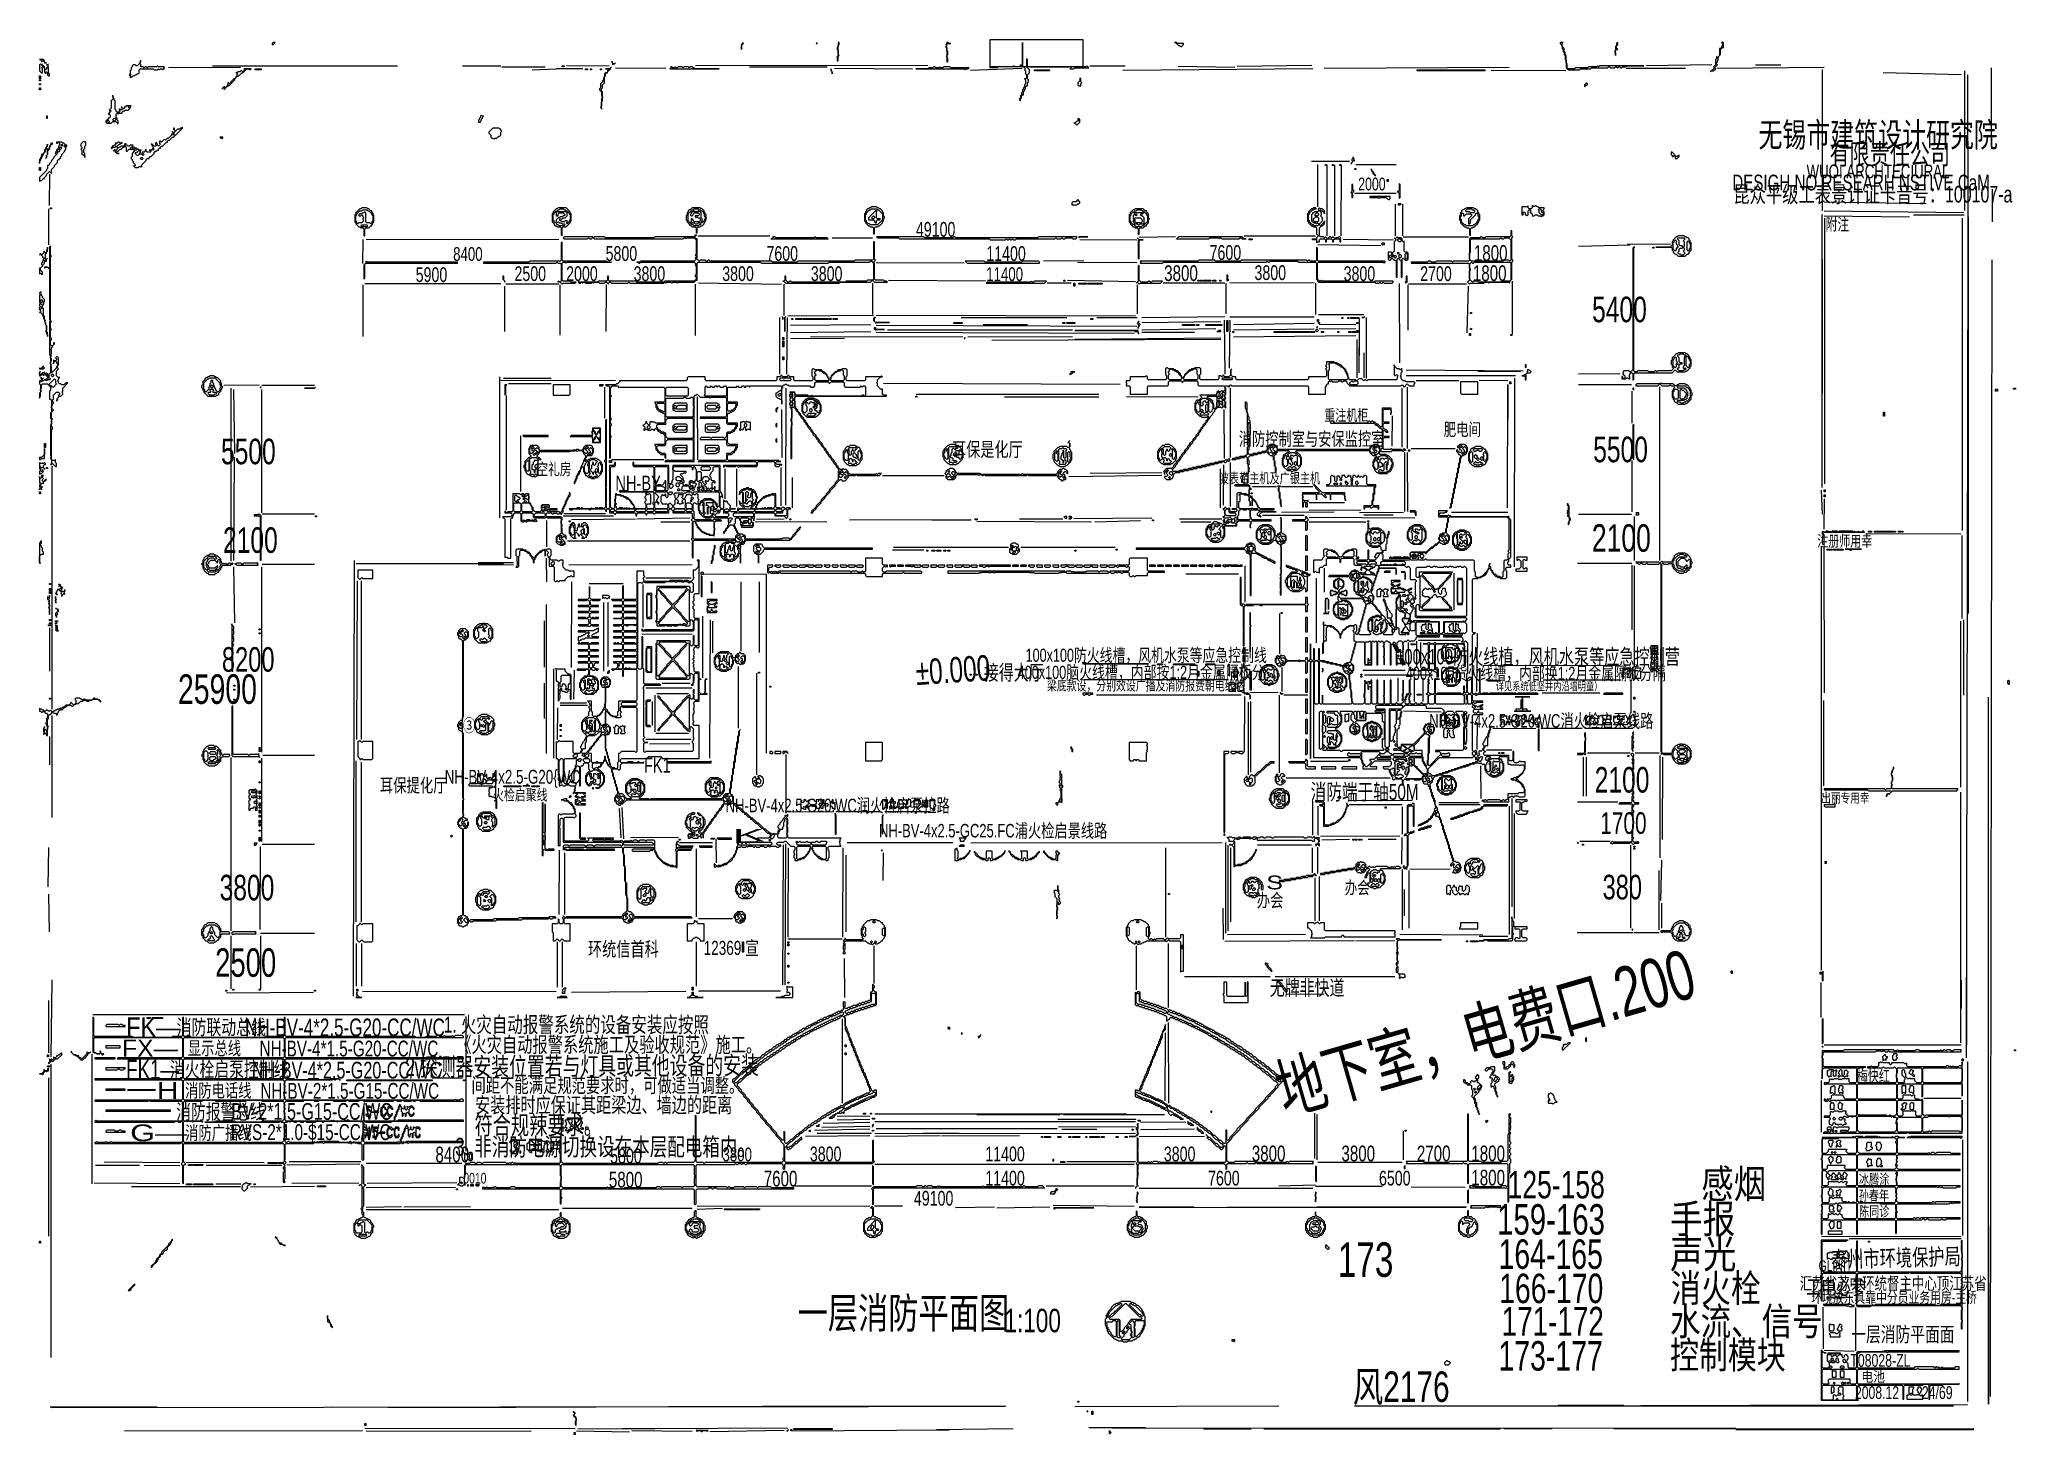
# Model space of a CAD drawing. Extents: x 10 to 1972, y 10 to 1395.
import ezdxf

# ---------------------------------------------------------------- set-up
doc = ezdxf.new("R2010")
doc.units = 0
for name, color, linetype, lineweight in [('OCR_TEXT', 6, 'Continuous', 0), ('SIGNATURE_OVERLAY', 6, 'Continuous', 0), ('TRACE_CURVE', 6, 'Continuous', 0), ('TRACE_STRAIGHT', 5, 'Continuous', 0), ('TRACE_TEXT_SYMBOL', 6, 'Continuous', 0)]:
    doc.layers.add(name, color=color, linetype=linetype, lineweight=lineweight)
doc.styles.add('wqy-unicode', font='wqy-unicode.lff')
picture_1 = doc.add_image_def('image1.png', size_in_pixel=(92, 27))

msp = doc.modelspace()

# ---------------------------------------------------------------- texts
at = {"layer": 'OCR_TEXT', "color": 6, "style": 'wqy-unicode'}
for s, height, width, p in [('无锡市建筑设计研究院', 24.2, 0.72, (1716.8, 1288.3)), ('有限责任公司', 20.29, 0.72, (1787.4, 1270.9)), ('2000', 12.69, 0.72, (1319.4, 1245.2)), ('DESIGH NO RESEARH NSTIVE CaM', 15.618, 0.72, (1690.8, 1245.2)), ('WUOI ARCHTECIURAL', 13.666, 0.72, (1764.6, 1257.2)), ('昆众平级工表景计证卡音号：100107-a', 16.463, 0.72, (1691.8, 1233.2)), ('附注', 11.92, 0.72, (1783.4, 1205.5)), ('49100', 14.64, 0.72, (880.2, 1199.2)), ('8400', 13.67, 0.72, (420.7, 1175.2)), ('5800', 14.64, 0.72, (572.1, 1175.2)), ('7600', 14.64, 0.72, (731.8, 1175.2)), ('11400', 14.64, 0.72, (950.1, 1175.2)), ('7600', 14.64, 0.72, (1171.8, 1176.2)), ('1800', 15.62, 0.72, (1434.2, 1175.2)), ('5900', 14.64, 0.72, (383.5, 1154.2)), ('2500', 14.64, 0.72, (481.6, 1155.2)), ('2000', 14.64, 0.72, (532.9, 1155.2)), ('3800', 14.64, 0.72, (599.9, 1155.2)), ('3800', 14.64, 0.72, (687.9, 1155.2)), ('3800', 14.64, 0.72, (775.9, 1155.2)), ('11400', 13.67, 0.72, (950, 1155.2)), ('3800', 15.62, 0.72, (1126.7, 1155.2)), ('3800', 14.64, 0.72, (1216.4, 1156.2)), ('3800', 14.64, 0.72, (1304.9, 1155.2)), ('2700', 14.64, 0.72, (1380.9, 1155.2)), ('1800', 15.62, 0.72, (1433.2, 1155.2)), ('5400', 25.38, 0.72, (1551.6, 1114.3)), ('重注机柜', 11.17, 0.72, (1285.6, 1016.4)), ('消防控制室与安保监控室', 13.386, 0.72, (1200.8, 991.8)), ('肥电间', 12.54, 0.72, (1404.3, 1001.6)), ('5500', 25.38, 0.72, (1552.7, 975.3)), ('5500', 25.38, 0.72, (190.2, 973.3)), ('耳保是化厅', 14.3, 0.72, (916.1, 980.9)), ('空礼房', 11.81, 0.72, (503.4, 962.5)), ('NH-BY', 15.07, 0.72, (581.8, 947)), ('波表带主机及广银主机', 10.24, 0.72, (1181, 954.4)), ('2100', 25.38, 0.72, (192.2, 885.3)), ('2100', 27.33, 0.72, (1551.4, 886.4)), ('注册师用幸', 11.12, 0.72, (1775.2, 891.5)), ('8200', 24.4, 0.72, (191.1, 767.3)), ('100x100防火线槽，风机水泵等应急控制线', 12.999, 0.72, (989.1, 777.2)), ('100x100防火线植，风机水泵等应急控制营', 15.293, 0.72, (1357, 774.6)), ('接得大厅', 15.09, 0.72, (947.7, 759)), ('400x100脑火线槽，内部按1:2月金属隔板分', 13.055, 0.72, (981.2, 760.2)), ('400x100货火线槽，内部换1:2月金属隔板分隔', 13.055, 0.72, (1366.7, 759.2)), ('25900', 29.28, 0.72, (147.5, 735.4)), ('梁底款设，分别效设广播及消防报费朝电线略', 9.983, 0.72, (1010.3, 748.7)), ('详见系统低坚井内沿墙明童）', 8.075, 0.72, (1456, 748.8)), ('NH-BV-4x2.5-G20.WC消火检启泵线路', 13.445, 0.72, (1389.9, 711.8)), ('工', 15.9, 0.870287, (1473, 727.3)), ('③', 12.8, 0.72, (430.4, 707.6)), ('NH-BV-4x2.5-G20{WC', 13.796, 0.72, (412.3, 656.1)), ('FK1', 15.07, 0.72, (610.2, 667)), ('2100', 25.38, 0.72, (1554.2, 647.3)), ('耳保提化厅', 13.5, 0.72, (347.9, 647.8)), ('火检启聚线', 11.02, 0.72, (460.3, 639.5)), ('消防端于轴50M', 15.82, 0.72, (1272.1, 640.1)), ('出丽专用幸', 9.49, 0.72, (1779.2, 637.3)), ('NH-BV-4x2.5-G20.WC润火检启泵拉路', 13.445, 0.72, (691.3, 627.8)), ('1700', 21.48, 0.72, (1559.7, 606.3)), ('K', 12.1, 2.961983, (698, 599)), ('NH-BV-4x2.5-GC25.FC浦火检启景线路', 13.386, 0.72, (843.6, 602.8)), ('3800', 25.38, 0.72, (188.8, 540.3)), ('S', 13.7, 1.361084, (1228, 551.2)), ('办会', 12.65, 0.72, (1306, 546.6)), ('380', 24.4, 0.72, (1562, 541.3)), ('办会', 13.44, 0.72, (1218.7, 533.7)), ('2500', 28.31, 0.72, (184.4, 464.4)), ('环统信首科', 14.3, 0.72, (554.6, 484.8)), ('12369 宣', 13.99, 0.72, (669.4, 486.1)), ('无牌非快道', 15.09, 0.72, (1231.6, 446)), ('FK—', 19.08, 0.911998, (96, 405)), ('消防联动总线', 15.03, 0.72, (146.2, 407)), ('NH-BV-4*2.5-G20-CC/WC', 17.575, 0.72, (214.1, 405.4)), ('1. 火灾自动报警系统的设备安装应按照', 15.679, 0.72, (411.5, 409.1)), ('FX—', 17.08, 1.068918, (92, 385)), ('显示总线', 13.44, 0.72, (157.3, 386.8)), ('NH-BV-4*1.5-G20-CC/WC', 15.725, 0.72, (228.5, 385.3)), ('《火灾自动报警系统施工及验收规范》施工。', 15.424, 0.72, (423.7, 389.4)), ('FK1—', 19.08, 0.728073, (96, 363)), ('消火栓启泵控制线', 14.96, 0.72, (139.5, 365)), ('NH-BV-4*2.5-G20-CC/WC', 16.65, 0.72, (221.1, 363.4)), ('梅快红', 11.12, 0.72, (1814.5, 360.4)), ('一H', 17.08, 1.308785, (96, 343)), ('消防电话线', 13.44, 0.72, (154.5, 344.8)), ('NH-BV-2*1.5-G15-CC/WC', 15.725, 0.72, (229.3, 343.3)), ('间距不能满足规范要求时，可做适当调整。', 14.467, 0.72, (438.9, 349.4)), ('消防报警总线', 14.96, 0.72, (145.7, 323)), ('BV-2*1.5-G15-CC/WC', 16.65, 0.72, (200.5, 322.4)), ('安装排时应保证其距梁边、墙边的距离', 15.293, 0.72, (442.5, 329.5)), ('G—', 16.61, 1.436003, (100, 301.2)), ('消防广播线', 13.44, 0.72, (154.6, 302.8)), ('RVS-2*1.0-$15-CC/WC', 15.774, 0.72, (199.9, 302.3)), ('符合规辣要求。', 18.43, 0.72, (441.9, 307.9)), ('8400', 15.62, 0.72, (403.1, 280.2)), ('3. 非消防电源切换设在本层配电箱内。', 17.738, 0.72, (422.7, 286.8)), ('3800', 13.67, 0.72, (688.1, 281.2)), ('3800', 14.64, 0.72, (774.9, 281.2)), ('11400', 14.64, 0.72, (949.1, 281.2)), ('3800', 14.64, 0.72, (1126.4, 281.2)), ('3800', 15.62, 0.72, (1213.7, 281.2)), ('3800', 15.62, 0.72, (1302.7, 281.2)), ('2700', 15.62, 0.72, (1377.6, 281.2)), ('1800', 15.62, 0.72, (1431.7, 281.2)), ('5800', 14.64, 0.72, (576.6, 279.2)), ('感烟', 28.47, 0.829916, (1660, 244.6)), ('0010', 10.74, 0.72, (430.8, 259.1)), ('5800', 15.62, 0.72, (575.3, 255.2)), ('7600', 15.62, 0.72, (729.1, 256.2)), ('11400', 14.64, 0.72, (949.1, 257.2)), ('7600', 14.64, 0.72, (1170.3, 257.2)), ('6500', 14.64, 0.72, (1340, 257.2)), ('1800', 15.62, 0.72, (1431.7, 257.2)), ('125-158', 27.33, 0.72, (1467.7, 244.4)), ('冰腾涂', 10.28, 0.72, (1816.5, 258.3)), ('49100', 14.64, 0.72, (878.2, 237.2)), ('159-163', 30.29, 0.72, (1457.3, 208.4)), ('手报', 28.35, 0.838121, (1629, 209.9)), ('孙春年', 10.19, 0.72, (1816.4, 242.3)), ('陈同诊', 10.24, 0.72, (1816.7, 226.4)), ('173', 34.2, 0.724946, (1299, 166.5)), ('164-165', 29.32, 0.72, (1458.7, 174.4)), ('声光', 29.13, 0.829968, (1629, 175)), ('GLINIT', 10.75, 0.72, (1776.5, 172.1)), ('166-170', 29.28, 0.72, (1459.3, 140.4)), ('消火栓', 27.68, 0.786438, (1630, 141.5)), ('汇苏省苏中环统督主中心顶江苏省', 12.598, 0.72, (1757.8, 153.7)), ('工电必参', 15.03, 0.72, (1764.3, 149)), ('一层消防平面图', 30.57, 0.72, (762.7, 115.3)), ('水流、信号', 27.76, 0.800939, (1629, 108.5)), ('环境放东具靠中分员业务用房-主桥', 10.928, 0.72, (1769.2, 140.6)), ('1:100', 23.28, 0.72, (968.1, 111.5)), ('171-172', 28.71, 0.72, (1461.8, 108)), ('一层消防平面面', 14.9, 0.72, (1809, 102.1)), ('173-177', 29.32, 0.72, (1458.6, 73.4)), ('控制模块', 27.13, 0.775665, (1629, 75.4)), ('T08028-ZL', 12.69, 0.72, (1808, 77.2)), ('风2176', 30.31, 0.73069, (1314, 42.3)), ('电池', 10.37, 0.829005, (1819, 62.3)), ('2008.12', 12.59, 0.72, (1812.6, 45.3)), ('24/69', 12.7, 0.72, (1879, 45.2))]:
    msp.add_text(s, height=height, dxfattribs=dict(at, width=width)).set_placement(p)
at = {"layer": 'OCR_TEXT', "color": 6, "style": 'wqy-unicode', "width": 0.72}
for s, height, rotation, p in [('±0.000', 25.23, 3.8568, (880.8, 754)), ('地下室，电费口.200', 48.999, 16.1164, (1246.3, 326.6)), ('2.探测器安装位置若与灯具或其他设备的安装', 18.04, 0.2735, (373.2, 366)), ('泰州市环境保护局', 16.4, 1.5174, (1789, 175.4))]:
    msp.add_text(s, height=height, rotation=rotation, dxfattribs=at).set_placement(p)

# ---------------------------------------------------------------- linework, layer by layer
at = {"layer": 'TRACE_CURVE', "color": 6}
for points in [[(21, 1190), (20, 1189), (20, 1169), (19, 1168), (18, 1169), (15, 1169), (15, 1168), (16, 1169), (18, 1169), (20, 1167), (20, 1117), (21, 1116), (20, 1115), (20, 1082), (21, 1081), (21, 1064), (19, 1062), (17, 1064), (16, 1063), (15, 1064), (15, 1065), (14, 1064), (13, 1064), (11, 1062), (10, 1063), (10, 1064), (11, 1065), (10, 1065), (10, 1061), (11, 1061), (13, 1063), (14, 1062), (14, 1061), (14, 1062), (15, 1063), (18, 1060), (18, 1059), (16, 1057), (15, 1057), (14, 1056), (13, 1057), (13, 1058), (14, 1059), (13, 1058), (12, 1059), (11, 1059), (12, 1058), (12, 1057), (11, 1056), (10, 1056), (10, 1053), (11, 1052), (11, 1045), (10, 1044), (10, 1039), (10, 1040), (11, 1041), (11, 1045), (12, 1046), (11, 1047), (11, 1048), (12, 1049), (12, 1052), (13, 1053)], [(23, 1091), (25, 1093), (25, 1094), (24, 1094), (24, 1092), (23, 1091), (22, 1091), (21, 1092), (21, 1096), (22, 1097), (22, 1098), (21, 1099), (21, 1106), (22, 1107), (21, 1108), (21, 1114), (22, 1115), (21, 1116), (21, 1179), (22, 1180), (21, 1181), (21, 1190)], [(1593, 1189), (1592, 1188), (1592, 1067), (1590, 1065), (1589, 1065), (1588, 1066), (1583, 1066), (1582, 1065), (1583, 1064), (1582, 1063), (1582, 1062), (1583, 1062), (1584, 1061), (1584, 1059), (1583, 1058), (1582, 1059), (1582, 1060), (1581, 1060), (1581, 1058), (1585, 1058), (1586, 1059), (1587, 1059), (1588, 1058), (1589, 1058), (1589, 1060), (1588, 1061), (1589, 1062), (1589, 1063), (1590, 1064), (1591, 1064), (1592, 1063), (1592, 1057), (1593, 1057), (1593, 1063), (1594, 1064), (1631, 1064), (1634, 1067), (1636, 1065), (1644, 1065), (1645, 1066), (1646, 1066), (1649, 1069), (1649, 1070), (1650, 1071), (1650, 1077), (1649, 1078), (1649, 1079), (1648, 1080), (1648, 1081), (1646, 1083), (1645, 1083), (1644, 1084), (1637, 1084), (1636, 1083), (1635, 1083), (1631, 1079), (1631, 1077), (1630, 1076), (1630, 1073), (1631, 1072), (1631, 1070), (1632, 1069), (1632, 1068), (1630, 1066)], [(1630, 1066), (1617, 1066), (1616, 1065), (1615, 1066), (1614, 1066), (1613, 1065), (1608, 1065), (1607, 1066), (1597, 1066), (1596, 1065), (1594, 1065), (1593, 1066), (1593, 1188), (1594, 1189), (1593, 1189)], [(31, 1041), (33, 1043), (33, 1044), (32, 1045), (33, 1046), (33, 1049), (38, 1054), (36, 1054), (34, 1052), (32, 1052), (31, 1053), (30, 1053), (29, 1054), (29, 1055), (28, 1056), (29, 1057), (29, 1058), (30, 1059), (30, 1060), (29, 1059), (27, 1061), (27, 1066), (29, 1068), (28, 1069), (28, 1071), (29, 1072), (29, 1079), (28, 1080), (27, 1080), (26, 1079), (27, 1078), (27, 1077), (26, 1076), (25, 1076), (24, 1077), (24, 1073), (24, 1074), (26, 1076), (27, 1075), (27, 1074), (28, 1073), (28, 1071), (27, 1070), (27, 1069), (23, 1065), (22, 1066), (22, 1070), (21, 1071), (22, 1072), (21, 1073), (21, 1075), (22, 1076), (22, 1078), (21, 1079), (21, 1080), (22, 1081), (21, 1082), (22, 1083), (22, 1086), (21, 1087), (22, 1088), (22, 1089), (23, 1090), (23, 1091)], [(778, 1068), (777, 1067), (777, 1061), (778, 1060), (778, 1057), (777, 1056), (760, 1056), (759, 1057), (759, 1060), (755, 1060), (754, 1061), (754, 1062), (752, 1060), (748, 1060), (747, 1061), (747, 1062), (745, 1060), (742, 1060), (742, 1057), (741, 1056), (672, 1056), (671, 1057), (671, 1060), (654, 1060), (653, 1059), (653, 1057), (652, 1056), (586, 1056), (586, 1055), (584, 1053), (583, 1053), (582, 1052), (572, 1052), (573, 1051), (575, 1051), (576, 1050), (576, 979), (577, 980), (577, 1000), (578, 1001), (577, 1002), (577, 1011), (578, 1012), (578, 1013), (577, 1014), (577, 1017), (578, 1018), (577, 1019), (577, 1040), (578, 1041), (577, 1042), (577, 1049), (579, 1051), (584, 1051), (585, 1050), (630, 1050), (631, 1049), (631, 1036), (630, 1035), (621, 1035), (621, 1034), (622, 1033), (622, 1030), (623, 1029)], [(851, 1042), (848, 1042), (847, 1043), (847, 1048), (845, 1048), (842, 1051), (842, 1053), (841, 1054), (842, 1055), (842, 1057), (845, 1060), (847, 1060), (846, 1061), (845, 1060), (830, 1060), (830, 1057), (829, 1056), (812, 1056), (811, 1057), (811, 1060), (812, 1061), (812, 1067), (811, 1068), (807, 1068), (806, 1067), (803, 1067), (801, 1065), (800, 1065), (796, 1061), (796, 1060), (794, 1058), (793, 1059), (793, 1060), (792, 1061), (792, 1062), (789, 1065), (788, 1065), (786, 1067), (780, 1067), (779, 1068), (778, 1068)], [(1110, 1060), (1109, 1061), (1108, 1060), (1093, 1060), (1093, 1057), (1092, 1056), (1089, 1056), (1089, 1054), (1090, 1053), (1089, 1052), (1089, 1051), (1092, 1051), (1093, 1050), (1093, 1043), (1110, 1043), (1110, 1050), (1111, 1051), (1130, 1051), (1131, 1052), (1131, 1055), (1132, 1056), (1144, 1056), (1145, 1055), (1145, 1054), (1145, 1055), (1146, 1056), (1159, 1056), (1160, 1055), (1160, 1052), (1161, 1051), (1186, 1051), (1187, 1050), (1187, 1047), (1186, 1046), (1183, 1046), (1182, 1045), (1181, 1046), (1180, 1046), (1179, 1045), (1179, 1043), (1178, 1042), (1162, 1042), (1164, 1040), (1161, 1037), (1159, 1037), (1158, 1036), (1158, 1035), (1157, 1034), (1157, 1027), (1158, 1026), (1158, 1025), (1162, 1021), (1163, 1021), (1164, 1020), (1169, 1020), (1170, 1019), (1170, 1018), (1168, 1016), (1168, 1015), (1165, 1012), (1165, 1011), (1163, 1009), (1163, 1008), (1161, 1006)], [(1288, 1075), (1288, 1072), (1287, 1071), (1288, 1070), (1288, 1069), (1287, 1068), (1288, 1067), (1288, 1061), (1287, 1060), (1270, 1060), (1270, 1058), (1269, 1057), (1199, 1057), (1198, 1058), (1198, 1060), (1195, 1060), (1193, 1062), (1193, 1067), (1194, 1068), (1193, 1067), (1193, 1062), (1191, 1060), (1187, 1060), (1185, 1062), (1185, 1061), (1184, 1060), (1183, 1061), (1181, 1061), (1181, 1058), (1180, 1057), (1163, 1057), (1162, 1058), (1162, 1062), (1163, 1063), (1163, 1068), (1162, 1069), (1157, 1069), (1156, 1068), (1154, 1068), (1153, 1067), (1152, 1067), (1147, 1062), (1147, 1061), (1145, 1059), (1144, 1060), (1144, 1061), (1143, 1062), (1143, 1063), (1140, 1066), (1139, 1066), (1138, 1067), (1137, 1067), (1136, 1068), (1131, 1068), (1130, 1069), (1129, 1069), (1128, 1068), (1128, 1062), (1129, 1061), (1129, 1058), (1128, 1057), (1111, 1057), (1110, 1058), (1110, 1060)], [(1310, 1059), (1309, 1060), (1309, 1063), (1308, 1064), (1308, 1065), (1307, 1066), (1307, 1067), (1302, 1072), (1301, 1072), (1300, 1073), (1299, 1073), (1298, 1074), (1296, 1074), (1295, 1075), (1288, 1075)], [(1289, 1053), (1290, 1053), (1290, 1055), (1291, 1056), (1292, 1055), (1293, 1056), (1294, 1055), (1299, 1055), (1300, 1056), (1302, 1056), (1303, 1055), (1304, 1055), (1305, 1056), (1307, 1056), (1308, 1055), (1308, 1054), (1311, 1051), (1362, 1051), (1363, 1052), (1365, 1050), (1368, 1053), (1370, 1051), (1375, 1051), (1375, 1053), (1376, 1054), (1375, 1055), (1367, 1055), (1366, 1056), (1364, 1056), (1362, 1058), (1362, 1060), (1361, 1061), (1362, 1062), (1362, 1064), (1363, 1065), (1363, 1066), (1362, 1067), (1363, 1068), (1362, 1068), (1361, 1067), (1360, 1068), (1358, 1068), (1355, 1071), (1355, 1072), (1355, 1062), (1356, 1061), (1357, 1062), (1358, 1062), (1359, 1061), (1358, 1060), (1358, 1058), (1357, 1057), (1329, 1057), (1328, 1056), (1327, 1057), (1326, 1057), (1325, 1056), (1323, 1058), (1320, 1058), (1318, 1056), (1317, 1057), (1311, 1057), (1310, 1058), (1310, 1059)], [(13, 1053), (18, 1053), (21, 1050), (21, 1047), (20, 1046), (20, 1038), (21, 1038), (22, 1037), (22, 1025), (21, 1024), (21, 1019), (22, 1018), (22, 1013), (21, 1012), (21, 982), (22, 981), (21, 980), (21, 979), (22, 978), (22, 974), (21, 973), (22, 973), (23, 974), (26, 971), (27, 971), (27, 974), (26, 975), (26, 978), (25, 977), (23, 977), (22, 978), (22, 1007), (23, 1008), (23, 1010), (22, 1011), (22, 1017), (23, 1018), (22, 1019), (22, 1025), (24, 1027), (22, 1029), (22, 1031), (23, 1032), (23, 1033), (24, 1034), (24, 1035), (23, 1036), (23, 1037), (24, 1038), (24, 1042), (27, 1045), (29, 1045), (30, 1044), (30, 1043), (29, 1042), (29, 1040), (28, 1039), (28, 1038), (27, 1037), (27, 1036), (28, 1037), (28, 1039), (30, 1041), (31, 1041)], [(626, 985), (624, 987), (624, 988), (623, 989), (623, 991), (624, 992), (631, 992), (632, 993), (632, 996), (634, 998), (658, 998), (659, 997), (659, 978), (658, 977), (632, 977), (631, 976), (660, 976), (660, 1041), (661, 1042), (662, 1042), (663, 1043), (666, 1040), (675, 1040), (676, 1039), (677, 1040), (691, 1040), (692, 1039), (692, 1021), (691, 1020), (666, 1020), (666, 1019), (691, 1019), (692, 1018), (692, 1014), (693, 1013), (701, 1013), (702, 1012), (701, 1011), (701, 1010), (700, 1009), (700, 1008), (699, 1007), (698, 1007), (696, 1005), (693, 1005), (692, 1004), (692, 1001), (690, 999), (689, 1000), (678, 1000), (677, 999), (676, 1000), (667, 1000), (666, 999), (666, 998), (691, 998), (692, 997), (692, 993), (693, 992), (701, 992), (702, 991), (701, 990), (701, 989), (700, 988)], [(702, 1009), (702, 1010), (703, 1011), (703, 1014), (694, 1014), (693, 1015), (693, 1023), (694, 1024), (695, 1024), (696, 1025), (697, 1025), (698, 1026), (699, 1026), (701, 1028), (701, 1029), (702, 1030), (702, 1031), (703, 1032), (703, 1035), (694, 1035), (693, 1036), (693, 1049), (694, 1050), (702, 1050), (703, 1051), (704, 1050), (707, 1050), (708, 1051), (709, 1051), (710, 1050), (711, 1050), (712, 1051), (714, 1051), (715, 1050), (716, 1051), (746, 1051), (747, 1050), (747, 1048), (745, 1046), (744, 1046), (742, 1044), (741, 1044), (741, 1041), (743, 1039), (744, 1039), (745, 1038), (746, 1038), (747, 1037), (747, 1033), (747, 1049), (748, 1050), (748, 1051), (749, 1052), (750, 1052), (751, 1053), (752, 1052), (753, 1052), (754, 1051), (775, 1051), (776, 1050), (779, 1050), (780, 1051), (780, 1054), (781, 1055)], [(781, 1055), (793, 1055), (794, 1054), (794, 1053), (796, 1055), (808, 1055), (809, 1054), (809, 1051), (810, 1050), (825, 1050), (826, 1051), (827, 1050), (828, 1051), (829, 1051), (830, 1050), (830, 1042), (829, 1041), (828, 1042), (827, 1042), (826, 1041), (778, 1041), (777, 1042), (776, 1041), (774, 1041), (773, 1042), (761, 1042), (760, 1043), (760, 1045), (755, 1045), (756, 1044), (755, 1043), (755, 1040), (756, 1039), (755, 1038), (755, 1037), (756, 1036), (755, 1035), (755, 1032), (758, 1032), (758, 1035), (757, 1036), (758, 1037), (759, 1037), (760, 1036), (760, 1031), (759, 1030), (755, 1030), (757, 1028), (757, 1019), (756, 1018), (756, 1016), (757, 1015), (757, 1012), (756, 1011), (757, 1010), (756, 1009), (756, 979), (757, 979), (757, 1029), (758, 1030), (759, 1030), (761, 1028), (761, 1027), (764, 1024)], [(806, 958), (807, 957), (810, 957), (813, 960), (813, 961), (814, 962), (820, 962), (821, 963), (822, 962), (844, 962), (846, 964), (843, 964), (842, 963), (841, 964), (840, 963), (815, 963), (813, 965), (813, 966), (811, 968), (809, 968), (808, 969), (807, 968), (805, 968), (803, 970), (803, 971), (801, 973), (801, 974), (799, 976), (799, 977), (796, 980), (796, 981), (793, 984), (793, 985), (791, 987), (791, 988), (788, 991), (788, 992), (787, 993), (787, 994), (784, 997), (784, 998), (781, 1001), (781, 1002), (778, 1005), (778, 1006), (776, 1008), (776, 1009), (773, 1012), (773, 1013), (771, 1015), (771, 1016), (769, 1018), (769, 1019), (766, 1022), (766, 1023), (763, 1026), (763, 1027), (761, 1029), (761, 1030), (760, 1031), (760, 1040), (761, 1041), (851, 1041), (851, 1042)], [(1138, 971), (1138, 972), (1140, 974), (1140, 975), (1143, 978), (1143, 979), (1145, 981), (1145, 982), (1148, 985), (1148, 986), (1151, 989), (1151, 990), (1153, 992), (1153, 993), (1155, 995), (1155, 996), (1158, 999), (1158, 1000), (1161, 1003), (1161, 1004), (1163, 1006), (1163, 1007), (1165, 1009), (1165, 1010), (1168, 1013), (1168, 1014), (1170, 1016), (1170, 1017), (1172, 1019), (1172, 1020), (1175, 1023), (1175, 1024), (1177, 1026), (1177, 1027), (1180, 1030), (1183, 1030), (1184, 1029), (1186, 1031), (1188, 1029), (1188, 1031), (1187, 1032), (1188, 1033), (1188, 1035), (1187, 1036), (1187, 1038), (1188, 1039), (1187, 1040), (1187, 1042), (1188, 1043), (1188, 1049), (1187, 1050), (1188, 1051), (1190, 1051), (1191, 1050), (1193, 1052), (1194, 1051), (1269, 1051), (1270, 1050), (1270, 1043), (1287, 1043), (1287, 1050), (1288, 1051), (1288, 1052), (1289, 1053)], [(623, 1029), (623, 1028), (625, 1026), (626, 1026), (627, 1025), (628, 1025), (629, 1024), (630, 1024), (631, 1023), (631, 1015), (630, 1014), (622, 1014), (621, 1015), (618, 1015), (617, 1016), (616, 1015), (616, 1013), (615, 1012), (613, 1014), (613, 1015), (612, 1016), (612, 1014), (610, 1012), (609, 1012), (611, 1010), (611, 1009), (610, 1008), (610, 1007), (611, 1007), (612, 1008), (613, 1008), (614, 1007), (617, 1007), (618, 1008), (619, 1008), (620, 1007), (621, 1007), (621, 1008), (622, 1009), (624, 1007), (624, 1006), (625, 1006), (627, 1004), (629, 1004), (631, 1002), (631, 994), (630, 993), (621, 993), (621, 992), (622, 991), (622, 988), (624, 986), (624, 985), (625, 985), (627, 983), (630, 983), (631, 982), (631, 980), (632, 979), (632, 983), (631, 984), (628, 984), (627, 985), (626, 985)], [(764, 1024), (764, 1023), (766, 1021), (766, 1020), (769, 1017), (769, 1016), (771, 1014), (771, 1013), (773, 1011), (773, 1010), (776, 1007), (776, 1006), (778, 1004), (778, 1003), (781, 1000), (781, 999), (783, 997), (783, 996), (786, 993), (786, 992), (789, 989), (789, 988), (791, 986), (791, 985), (793, 983), (793, 982), (796, 979), (796, 978), (798, 976), (798, 975), (801, 972), (801, 971), (803, 969), (803, 968), (804, 967), (803, 966), (803, 958), (800, 955), (800, 954), (794, 948), (794, 947), (791, 944), (791, 943), (786, 938), (786, 937), (781, 932), (781, 931), (777, 927), (777, 926), (776, 925), (778, 925), (778, 926), (781, 929), (781, 930), (786, 935), (786, 936), (790, 940), (790, 941), (795, 946), (795, 947), (800, 952), (800, 953), (805, 958), (806, 958)], [(1207, 1035), (1207, 1029), (1208, 1028), (1208, 1026), (1209, 1025), (1209, 1007), (1210, 1006), (1210, 1005), (1209, 1004), (1209, 1002), (1210, 1001), (1209, 1000), (1210, 999), (1209, 998), (1210, 997), (1209, 996), (1209, 993), (1210, 992), (1210, 991), (1209, 990), (1209, 983), (1208, 982), (1207, 982), (1206, 981), (1202, 981), (1201, 980), (1198, 980), (1197, 979), (1195, 979), (1194, 978), (1198, 978), (1199, 979), (1202, 979), (1203, 980), (1206, 980), (1207, 981), (1208, 981), (1209, 980), (1209, 974), (1210, 973), (1210, 964), (1208, 962), (1207, 963), (1206, 963), (1205, 962), (1204, 962), (1204, 956), (1205, 955), (1210, 955), (1210, 965), (1211, 966), (1211, 970), (1210, 971), (1210, 972), (1211, 973), (1211, 977), (1210, 978), (1210, 980), (1212, 982), (1215, 982), (1216, 983), (1219, 983), (1220, 984), (1223, 984)], [(1215, 984), (1214, 983), (1211, 983), (1210, 984), (1210, 987), (1211, 988), (1211, 999), (1212, 1000), (1211, 1001), (1212, 1002), (1212, 1016), (1211, 1017), (1211, 1020), (1210, 1021), (1210, 1023), (1209, 1024), (1209, 1034), (1208, 1035), (1207, 1035)], [(1345, 1015), (1344, 1016), (1344, 1027), (1345, 1028), (1351, 1028), (1352, 1027), (1352, 1024), (1351, 1023), (1352, 1023), (1352, 1029), (1343, 1029), (1343, 1011), (1342, 1010), (1339, 1013), (1338, 1013), (1336, 1015), (1335, 1015), (1334, 1016), (1333, 1016), (1332, 1015), (1331, 1016), (1330, 1016), (1328, 1014), (1296, 1014), (1295, 1015), (1295, 1016), (1292, 1016), (1292, 1014), (1335, 1014), (1337, 1012), (1338, 1012), (1341, 1009), (1342, 1009), (1343, 1008), (1343, 989), (1342, 988), (1341, 989), (1341, 990), (1340, 991), (1340, 992), (1339, 992), (1338, 993), (1335, 993), (1334, 992), (1332, 992), (1332, 991), (1331, 990), (1331, 989), (1330, 988), (1240, 988), (1239, 989), (1239, 991), (1238, 992), (1237, 992), (1236, 993), (1232, 993), (1229, 990), (1229, 988), (1227, 986), (1224, 986), (1223, 985), (1220, 985), (1219, 984), (1215, 984)], [(573, 1018), (572, 1017), (572, 978), (571, 977), (571, 976), (572, 975), (572, 931), (570, 929), (569, 930), (566, 930), (565, 929), (564, 930), (562, 930), (561, 929), (559, 929), (558, 930), (557, 929), (550, 929), (549, 930), (548, 930), (547, 929), (546, 930), (544, 930), (543, 929), (536, 929), (537, 928), (539, 928), (540, 929), (555, 929), (556, 928), (557, 928), (558, 929), (571, 929), (572, 928), (572, 927), (573, 926), (573, 928), (574, 929), (575, 929), (576, 928), (576, 925), (580, 925), (582, 923), (582, 924), (583, 925), (601, 925), (602, 924), (602, 922), (603, 922), (603, 924), (604, 925), (611, 925), (612, 924), (612, 923), (613, 923), (613, 924), (614, 925), (619, 925), (620, 924), (621, 924), (622, 925), (635, 925), (635, 928), (636, 929)], [(582, 939), (581, 938), (581, 937), (582, 936), (581, 935), (582, 934), (581, 933), (581, 930), (580, 929), (579, 929), (577, 931), (577, 970), (578, 971), (581, 971), (582, 972), (582, 975), (581, 975), (581, 973), (580, 972), (576, 972), (576, 930), (575, 929), (574, 929), (573, 930), (573, 934), (572, 935), (573, 936), (573, 949), (572, 950), (573, 951), (573, 1018)], [(700, 988), (700, 987), (699, 986), (698, 986), (696, 984), (692, 984), (692, 978), (691, 977), (665, 977), (664, 976), (721, 976), (722, 975), (722, 973), (721, 972), (689, 972), (689, 970), (691, 972), (692, 971), (701, 971), (702, 972), (704, 970), (705, 971), (722, 971), (723, 972), (723, 975), (724, 976), (739, 976), (740, 975), (740, 972), (741, 971), (744, 971), (746, 973), (747, 972), (747, 973), (742, 973), (741, 974), (741, 975), (742, 976), (746, 976), (745, 976), (744, 977), (694, 977), (693, 978), (693, 982), (694, 983), (697, 983), (699, 985), (700, 985), (700, 986), (702, 988), (702, 989), (703, 990), (703, 993), (695, 993), (693, 995), (693, 1003), (694, 1004), (696, 1004), (697, 1005), (698, 1005), (699, 1006), (700, 1006), (700, 1007), (702, 1009)], [(1161, 1006), (1161, 1005), (1158, 1002), (1158, 1001), (1155, 998), (1155, 997), (1152, 994), (1152, 993), (1150, 991), (1150, 990), (1147, 987), (1147, 986), (1144, 983), (1144, 982), (1142, 980), (1142, 979), (1139, 976), (1138, 977), (1138, 978), (1139, 979), (1139, 986), (1138, 987), (1138, 988), (1134, 992), (1133, 992), (1132, 993), (1128, 993), (1127, 992), (1125, 992), (1121, 988), (1121, 987), (1120, 986), (1120, 979), (1121, 978), (1121, 977), (1124, 974), (1125, 974), (1126, 973), (1133, 973), (1134, 974), (1135, 974), (1138, 977), (1139, 976), (1139, 975), (1136, 972), (1136, 971), (1134, 969), (1129, 969), (1126, 966), (1127, 965), (1127, 963), (1127, 965), (1128, 966), (1129, 965), (1129, 964), (1130, 963), (1130, 962), (1129, 961), (1127, 961), (1127, 960), (1129, 958), (1133, 958), (1134, 959), (1135, 959)], [(1334, 976), (1334, 971), (1335, 970), (1335, 969), (1336, 968), (1336, 967), (1338, 965), (1339, 965), (1340, 964), (1348, 964), (1350, 966), (1351, 966), (1352, 967), (1352, 968), (1353, 969), (1353, 970), (1354, 971), (1354, 975), (1353, 976), (1353, 978), (1349, 982), (1348, 982), (1347, 983), (1341, 983), (1340, 984), (1341, 985), (1341, 986), (1342, 987), (1343, 986), (1352, 986), (1353, 987), (1363, 987), (1364, 986), (1366, 988), (1367, 987), (1365, 989), (1363, 987), (1362, 988), (1353, 988), (1352, 989), (1351, 988), (1345, 988), (1344, 989), (1344, 999), (1345, 1000), (1350, 1000), (1350, 1001), (1345, 1001), (1344, 1002), (1344, 1006), (1345, 1007), (1347, 1005), (1349, 1005), (1348, 1006), (1348, 1007), (1347, 1007), (1346, 1008), (1345, 1008), (1344, 1009), (1344, 1013), (1345, 1014), (1350, 1014), (1350, 1015), (1345, 1015)], [(1223, 984), (1224, 985), (1227, 985), (1228, 986), (1232, 982), (1234, 982), (1235, 981), (1235, 978), (1236, 977), (1236, 972), (1237, 971), (1237, 966), (1238, 966), (1238, 970), (1237, 971), (1237, 976), (1236, 977), (1236, 982), (1237, 983), (1238, 983), (1238, 984), (1239, 985), (1239, 986), (1240, 987), (1250, 987), (1251, 986), (1250, 985), (1249, 985), (1247, 983), (1246, 983), (1245, 982), (1245, 980), (1244, 979), (1244, 973), (1245, 972), (1245, 971), (1249, 967), (1252, 967), (1253, 966), (1254, 966), (1255, 967), (1258, 967), (1262, 971), (1262, 972), (1263, 973), (1263, 980), (1262, 981), (1262, 982), (1259, 985), (1258, 985), (1257, 986), (1258, 987), (1330, 987), (1331, 986), (1331, 985), (1334, 982), (1337, 982), (1338, 981), (1337, 980), (1336, 980), (1336, 979), (1335, 978), (1335, 977), (1334, 976)], [(1420, 993), (1418, 991), (1418, 990), (1419, 990), (1420, 989), (1420, 988), (1421, 988), (1422, 987), (1422, 986), (1421, 985), (1420, 985), (1418, 987), (1418, 988), (1417, 987), (1417, 986), (1419, 984), (1419, 983), (1420, 983), (1421, 982), (1421, 980), (1420, 979), (1420, 975), (1419, 974), (1419, 970), (1418, 969), (1418, 965), (1417, 964), (1417, 960), (1416, 959), (1416, 955), (1415, 954), (1415, 950), (1414, 949), (1414, 945), (1413, 944), (1413, 940), (1412, 939), (1412, 935), (1411, 934), (1411, 931), (1410, 930), (1411, 930), (1412, 931), (1412, 934), (1413, 935), (1413, 939), (1414, 940), (1414, 944), (1415, 945), (1415, 949), (1416, 950), (1416, 954), (1417, 955), (1417, 959), (1418, 960), (1418, 964), (1419, 965), (1419, 969), (1420, 970), (1420, 974), (1421, 975), (1421, 979), (1422, 980), (1422, 981)], [(1422, 981), (1423, 982), (1424, 982), (1425, 983), (1426, 983), (1427, 984), (1427, 985), (1428, 986), (1428, 990), (1427, 991), (1427, 992), (1426, 992), (1425, 993), (1420, 993)], [(688, 929), (687, 929), (686, 930), (686, 941), (687, 942), (688, 941), (688, 940), (688, 943), (687, 944), (687, 945), (686, 946), (686, 972), (639, 972), (639, 958), (638, 957), (638, 955), (637, 954), (636, 954), (635, 955), (635, 972), (601, 972), (600, 973), (600, 975), (599, 975), (599, 972), (600, 971), (619, 971), (620, 970), (620, 947), (619, 946), (595, 946), (594, 947), (586, 947), (586, 946), (611, 946), (612, 945), (612, 942), (611, 941), (611, 940), (612, 939), (612, 937), (611, 936), (611, 935), (612, 934), (612, 930), (611, 929), (602, 929), (601, 930), (601, 931), (600, 932), (600, 933), (598, 935), (598, 936), (594, 940), (593, 940), (592, 941), (591, 941), (590, 942), (588, 942), (587, 943), (584, 943), (583, 944), (582, 944), (582, 939)], [(1135, 959), (1135, 960), (1136, 961), (1136, 963), (1138, 965), (1142, 965), (1143, 966), (1146, 966), (1147, 967), (1151, 967), (1152, 968), (1155, 968), (1156, 969), (1159, 969), (1160, 970), (1164, 970), (1165, 971), (1168, 971), (1169, 972), (1172, 972), (1173, 973), (1176, 973), (1177, 974), (1180, 974), (1181, 975), (1184, 975), (1185, 976), (1186, 976), (1187, 975), (1188, 975), (1190, 977), (1191, 976), (1192, 977), (1192, 978), (1191, 979), (1189, 977), (1188, 978), (1186, 976), (1185, 977), (1184, 976), (1181, 976), (1180, 975), (1177, 975), (1176, 974), (1172, 974), (1171, 973), (1168, 973), (1167, 972), (1164, 972), (1163, 971), (1159, 971), (1158, 970), (1155, 970), (1154, 969), (1151, 969), (1150, 968), (1146, 968), (1145, 967), (1142, 967), (1141, 966), (1136, 966), (1135, 967), (1135, 968), (1138, 971)], [(536, 945), (536, 943), (535, 942), (535, 941), (534, 940), (534, 939), (533, 938), (533, 937), (532, 936), (532, 934), (531, 933), (531, 932), (530, 931), (530, 930), (529, 929), (529, 927), (527, 925), (526, 926), (517, 926), (516, 927), (517, 928), (524, 928), (524, 929), (517, 929), (516, 930), (516, 933), (509, 933), (508, 932), (508, 930), (509, 929), (508, 928), (508, 927), (507, 926), (502, 926), (500, 928), (500, 930), (499, 931), (499, 932), (498, 933), (498, 934), (496, 936), (496, 944), (493, 944), (492, 943), (491, 944), (489, 944), (488, 943), (487, 944), (480, 944), (480, 927), (479, 926), (475, 926), (474, 925), (472, 927), (472, 925), (478, 925), (479, 924), (479, 922), (478, 921), (470, 921), (470, 920), (471, 920), (472, 919), (472, 881)], [(531, 902), (533, 900), (533, 899), (533, 902), (532, 903), (531, 903), (529, 905), (529, 910), (528, 911), (529, 912), (529, 913), (528, 914), (528, 917), (529, 918), (529, 920), (528, 921), (514, 921), (513, 922), (513, 924), (514, 925), (518, 925), (519, 924), (520, 924), (521, 925), (522, 924), (523, 925), (524, 924), (526, 924), (527, 925), (528, 924), (528, 923), (528, 924), (530, 926), (530, 929), (531, 930), (531, 931), (532, 932), (532, 933), (533, 934), (533, 936), (534, 937), (534, 938), (535, 939), (535, 940), (537, 942), (537, 945), (536, 945)], [(745, 930), (742, 930), (741, 931), (741, 944), (737, 944), (736, 943), (734, 943), (733, 942), (731, 942), (730, 941), (729, 941), (723, 935), (722, 936), (722, 939), (723, 940), (723, 941), (722, 942), (722, 944), (721, 945), (721, 946), (719, 948), (718, 948), (717, 949), (715, 949), (714, 950), (712, 950), (711, 949), (709, 949), (708, 948), (707, 948), (705, 946), (705, 943), (705, 944), (707, 946), (708, 945), (708, 935), (707, 934), (705, 936), (705, 937), (705, 934), (708, 931), (709, 931), (710, 930), (709, 929), (705, 929), (704, 930), (703, 929), (703, 927), (702, 926), (697, 926), (695, 928), (696, 929), (701, 929), (696, 929), (695, 930), (696, 931), (696, 932), (693, 935), (693, 936), (692, 937), (691, 936), (689, 938), (689, 930), (688, 929)], [(472, 881), (474, 881), (475, 880), (478, 880), (478, 919), (479, 920), (480, 920), (480, 922), (481, 923), (481, 924), (482, 925), (487, 925), (488, 924), (488, 917), (489, 916), (491, 916), (492, 917), (493, 916), (494, 916), (495, 917), (500, 917), (501, 916), (502, 917), (503, 916), (504, 917), (503, 918), (501, 918), (500, 917), (499, 918), (498, 917), (497, 918), (494, 918), (493, 917), (492, 917), (491, 918), (490, 917), (489, 918), (489, 924), (490, 925), (499, 925), (500, 924), (500, 921), (501, 920), (512, 920), (513, 921), (514, 920), (527, 920), (528, 919), (528, 905), (526, 903), (525, 903), (523, 901), (523, 896), (525, 894), (526, 894), (527, 893), (530, 893), (531, 894), (532, 894), (532, 896), (528, 900), (529, 901), (530, 901), (531, 902)], [(636, 929), (637, 929), (639, 927), (639, 925), (657, 925), (658, 924), (658, 921), (659, 920), (657, 918), (659, 916), (658, 915), (658, 900), (657, 899), (659, 897), (658, 896), (658, 881), (659, 880), (659, 897), (660, 898), (694, 898), (695, 897), (694, 896), (691, 896), (690, 895), (689, 895), (687, 893), (687, 892), (686, 891), (686, 883), (687, 882), (687, 881), (690, 878), (692, 878), (693, 877), (698, 877), (699, 878), (700, 878), (704, 882), (704, 884), (705, 885), (706, 884), (706, 875), (706, 893), (707, 894), (709, 894), (710, 895), (710, 896), (712, 898), (755, 898), (756, 899), (757, 899), (757, 900), (761, 904), (761, 905), (765, 909), (765, 910), (766, 911), (765, 911), (762, 908), (762, 907), (758, 903), (758, 902), (755, 899), (754, 900)], [(754, 900), (748, 900), (747, 899), (746, 900), (745, 899), (712, 899), (711, 900), (711, 902), (710, 903), (709, 903), (708, 904), (705, 904), (703, 906), (703, 907), (702, 908), (702, 909), (701, 910), (701, 911), (700, 912), (700, 914), (701, 915), (701, 919), (702, 920), (704, 920), (705, 919), (705, 918), (706, 917), (706, 913), (707, 912), (707, 911), (718, 911), (719, 912), (719, 915), (718, 915), (717, 916), (717, 918), (716, 919), (717, 920), (718, 920), (719, 919), (719, 917), (720, 918), (719, 919), (720, 920), (720, 924), (721, 925), (739, 925), (740, 924), (740, 922), (749, 922), (752, 919), (752, 920), (753, 921), (753, 928), (754, 929), (756, 929), (755, 930), (752, 930), (751, 929), (750, 930), (749, 930), (748, 931), (746, 929), (745, 930)], [(1399, 927), (1399, 921), (1408, 921), (1409, 920), (1408, 919), (1408, 915), (1407, 914), (1407, 910), (1406, 909), (1406, 906), (1405, 905), (1403, 905), (1402, 904), (1401, 904), (1400, 903), (1400, 901), (1399, 900), (1399, 899), (1400, 898), (1400, 897), (1397, 894), (1396, 894), (1393, 891), (1392, 891), (1387, 886), (1372, 886), (1371, 885), (1371, 881), (1370, 880), (1369, 881), (1364, 881), (1363, 880), (1362, 881), (1354, 881), (1353, 880), (1352, 881), (1351, 881), (1350, 880), (1370, 880), (1371, 879), (1370, 878), (1344, 878), (1343, 879), (1344, 880), (1344, 883), (1343, 884), (1343, 885), (1344, 886), (1344, 887), (1345, 888), (1347, 888), (1347, 894), (1348, 895), (1348, 900), (1349, 901), (1349, 903), (1350, 904), (1350, 907), (1349, 906), (1349, 904), (1348, 903), (1348, 901), (1347, 900), (1346, 901)], [(1466, 868), (1466, 870), (1467, 871), (1471, 871), (1471, 873), (1469, 873), (1468, 874), (1468, 876), (1469, 877), (1469, 879), (1471, 881), (1471, 918), (1469, 920), (1469, 922), (1468, 921), (1412, 921), (1411, 922), (1410, 922), (1409, 923), (1408, 922), (1401, 922), (1400, 923), (1400, 924), (1401, 925), (1405, 925), (1406, 926), (1407, 925), (1407, 926), (1408, 927), (1399, 927)], [(1242, 920), (1243, 919), (1243, 906), (1242, 905), (1241, 905), (1240, 904), (1239, 904), (1239, 903), (1238, 902), (1237, 903), (1237, 907), (1236, 908), (1236, 909), (1233, 912), (1232, 912), (1231, 913), (1224, 913), (1223, 912), (1222, 912), (1219, 909), (1219, 908), (1218, 907), (1218, 900), (1219, 899), (1219, 898), (1222, 895), (1223, 895), (1224, 894), (1231, 894), (1232, 895), (1233, 895), (1236, 898), (1237, 898), (1239, 896), (1239, 895), (1240, 895), (1241, 894), (1242, 894), (1243, 893), (1242, 892), (1243, 891), (1243, 871), (1242, 870), (1243, 869), (1243, 865), (1242, 864), (1242, 863), (1243, 862), (1242, 861), (1242, 859), (1243, 858), (1242, 857), (1242, 850), (1243, 849), (1242, 848), (1242, 844), (1243, 843), (1243, 893), (1245, 895), (1246, 895), (1247, 896), (1247, 897), (1248, 898), (1248, 902)], [(1248, 902), (1246, 904), (1245, 904), (1243, 906), (1243, 920), (1242, 920)], [(1346, 901), (1346, 904), (1345, 905), (1345, 906), (1342, 909), (1341, 909), (1340, 910), (1333, 910), (1332, 909), (1331, 909), (1330, 910), (1330, 914), (1329, 915), (1329, 907), (1328, 906), (1328, 905), (1327, 904), (1327, 897), (1328, 896), (1328, 895), (1331, 892), (1332, 892), (1333, 891), (1339, 891), (1340, 892), (1341, 892), (1342, 891), (1342, 889), (1343, 888), (1343, 886), (1342, 885), (1338, 885), (1337, 884), (1337, 883), (1336, 882), (1336, 881), (1337, 880), (1337, 879), (1336, 878), (1331, 878), (1330, 879), (1330, 888), (1329, 888), (1329, 879), (1328, 878), (1318, 878), (1317, 879), (1318, 880), (1320, 880), (1320, 881), (1318, 881), (1317, 882), (1318, 883), (1318, 888), (1317, 889), (1313, 889), (1312, 888), (1309, 888), (1308, 887), (1307, 887), (1304, 884), (1304, 883), (1302, 881), (1301, 881)], [(1409, 920), (1410, 921), (1467, 921), (1469, 919), (1469, 888), (1468, 887), (1469, 886), (1469, 885), (1468, 884), (1468, 879), (1467, 878), (1465, 878), (1464, 877), (1464, 867), (1463, 866), (1463, 862), (1462, 861), (1461, 861), (1460, 862), (1458, 862), (1456, 864), (1455, 864), (1453, 866), (1453, 867), (1451, 869), (1451, 871), (1450, 872), (1450, 875), (1450, 874), (1449, 873), (1449, 870), (1448, 869), (1448, 868), (1442, 862), (1441, 862), (1440, 861), (1437, 861), (1436, 862), (1436, 866), (1435, 867), (1435, 877), (1434, 878), (1388, 878), (1387, 879), (1386, 879), (1385, 878), (1380, 878), (1379, 879), (1379, 884), (1380, 885), (1381, 885), (1382, 884), (1381, 883), (1381, 881), (1382, 880), (1384, 880), (1384, 881), (1385, 882), (1384, 883), (1384, 884), (1383, 885), (1384, 886), (1385, 886), (1387, 884)], [(1387, 884), (1387, 885), (1392, 890), (1393, 890), (1396, 893), (1397, 893), (1400, 896), (1401, 895), (1402, 895), (1403, 894), (1406, 894), (1407, 895), (1408, 895), (1409, 896), (1409, 897), (1410, 898), (1410, 902), (1407, 905), (1407, 910), (1408, 911), (1408, 915), (1409, 916), (1409, 920)], [(1301, 881), (1299, 883), (1299, 884), (1296, 887), (1295, 887), (1294, 888), (1290, 888), (1289, 889), (1286, 889), (1285, 888), (1285, 883), (1286, 882), (1284, 880), (1284, 879), (1283, 878), (1275, 878), (1275, 866), (1276, 866), (1277, 867), (1278, 866), (1280, 866), (1281, 865), (1281, 870), (1282, 871), (1284, 871), (1286, 873), (1288, 873), (1288, 879), (1289, 880), (1300, 880), (1301, 879), (1301, 876), (1302, 876), (1302, 879), (1303, 880), (1314, 880), (1315, 879), (1315, 874), (1316, 873), (1322, 873), (1323, 872), (1323, 871), (1322, 870), (1322, 868), (1323, 868), (1323, 870), (1324, 871), (1325, 870), (1326, 870), (1328, 868), (1325, 865), (1323, 865), (1322, 866), (1321, 865), (1319, 867), (1318, 867), (1317, 868), (1315, 868), (1314, 867), (1313, 867), (1311, 865), (1311, 864), (1310, 863), (1291, 863)], [(1637, 885), (1636, 884), (1635, 884), (1633, 882), (1633, 881), (1632, 880), (1632, 879), (1631, 878), (1631, 877), (1630, 876), (1622, 876), (1621, 877), (1619, 875), (1618, 876), (1595, 876), (1596, 875), (1597, 875), (1598, 874), (1599, 874), (1600, 875), (1601, 875), (1602, 874), (1605, 874), (1606, 875), (1607, 874), (1618, 874), (1619, 875), (1620, 874), (1620, 688), (1621, 687), (1620, 686), (1621, 685), (1622, 686), (1623, 685), (1630, 685), (1631, 684), (1631, 682), (1632, 681), (1632, 680), (1635, 677), (1636, 677), (1637, 676), (1644, 676), (1645, 677), (1646, 677), (1649, 680), (1649, 681), (1650, 682), (1650, 689), (1649, 690), (1649, 691), (1646, 694), (1645, 694), (1644, 695), (1641, 695), (1640, 696), (1639, 695), (1637, 695), (1636, 694), (1635, 694), (1632, 691), (1632, 690), (1631, 689), (1631, 687)], [(1631, 687), (1630, 686), (1622, 686), (1621, 687), (1621, 874), (1622, 875), (1623, 874), (1627, 874), (1628, 875), (1629, 874), (1630, 875), (1631, 874), (1631, 872), (1632, 871), (1632, 870), (1636, 866), (1637, 866), (1638, 865), (1642, 865), (1643, 866), (1645, 866), (1647, 868), (1648, 868), (1648, 869), (1650, 871), (1650, 874), (1651, 875), (1651, 876), (1650, 877), (1650, 879), (1649, 880), (1649, 881), (1646, 884), (1645, 884), (1644, 885), (1637, 885)], [(663, 878), (664, 877), (664, 875), (665, 874), (664, 873), (664, 871), (661, 868), (659, 868), (659, 862), (660, 861), (659, 860), (659, 859), (657, 857), (655, 857), (654, 858), (650, 858), (649, 857), (648, 858), (636, 858), (635, 857), (611, 857), (610, 858), (610, 859), (609, 860), (611, 862), (610, 863), (610, 867), (603, 867), (603, 840), (602, 839), (591, 839), (590, 840), (590, 853), (589, 852), (589, 840), (588, 839), (578, 839), (579, 838), (588, 838), (589, 837), (589, 834), (588, 833), (580, 833), (580, 832), (588, 832), (589, 831), (589, 828), (588, 827), (580, 827), (580, 826), (588, 826), (589, 825), (589, 822), (587, 820), (580, 820), (588, 820), (589, 819), (589, 815), (588, 814), (580, 814), (580, 813), (586, 813), (587, 814), (589, 812)], [(665, 820), (661, 820), (660, 821), (660, 829), (659, 830), (659, 832), (660, 833), (660, 834), (659, 835), (659, 837), (660, 838), (660, 840), (659, 841), (660, 842), (660, 844), (661, 845), (665, 845), (665, 878), (663, 878)], [(1332, 846), (1333, 847), (1333, 848), (1334, 849), (1334, 852), (1335, 853), (1335, 855), (1336, 856), (1336, 858), (1337, 859), (1337, 861), (1338, 862), (1338, 864), (1339, 865), (1339, 866), (1340, 867), (1340, 869), (1341, 870), (1356, 870), (1357, 869), (1357, 864), (1357, 870), (1341, 870), (1340, 871), (1340, 872)], [(1340, 872), (1341, 873), (1365, 873), (1367, 871), (1368, 871), (1369, 872), (1371, 870), (1371, 859), (1376, 859), (1377, 858), (1377, 857), (1376, 856), (1376, 844), (1377, 843), (1376, 842), (1376, 841), (1375, 840), (1374, 841), (1374, 842), (1372, 844), (1371, 844), (1370, 845), (1371, 846), (1373, 846), (1370, 846), (1369, 847), (1371, 849), (1372, 849), (1373, 850), (1371, 850), (1370, 849), (1369, 849), (1368, 848), (1367, 848), (1366, 849), (1365, 849), (1364, 850), (1362, 850), (1361, 851), (1359, 851), (1358, 852), (1359, 853), (1360, 853), (1361, 854), (1361, 855), (1360, 854), (1359, 854), (1358, 853), (1357, 853), (1356, 852), (1354, 854), (1353, 854), (1352, 855), (1353, 856), (1354, 856), (1355, 857), (1361, 857), (1361, 858), (1352, 858), (1352, 857), (1353, 856), (1352, 855), (1352, 854), (1353, 853)], [(1387, 871), (1388, 872), (1390, 872), (1391, 871), (1393, 871), (1394, 872), (1395, 872), (1396, 871), (1397, 872), (1398, 871), (1404, 871), (1405, 872), (1406, 871), (1407, 872), (1408, 871), (1409, 871), (1410, 872), (1411, 872), (1412, 871), (1413, 872), (1414, 871), (1417, 871), (1418, 872), (1419, 871), (1420, 872), (1421, 872), (1422, 871), (1424, 871), (1425, 872), (1427, 870), (1427, 823), (1426, 822), (1378, 822), (1377, 823), (1377, 833), (1378, 834), (1379, 834), (1380, 833), (1380, 829), (1381, 828), (1413, 828), (1412, 829), (1412, 831), (1408, 835), (1408, 836), (1403, 841), (1404, 842), (1405, 842), (1407, 844), (1407, 846), (1406, 847), (1406, 850), (1403, 850), (1403, 849), (1402, 848), (1402, 845), (1401, 844), (1399, 846), (1399, 849), (1404, 854), (1404, 855), (1411, 862), (1411, 863), (1412, 864)], [(1412, 864), (1412, 865), (1413, 866), (1380, 866), (1380, 862), (1379, 861), (1378, 861), (1377, 862), (1377, 870), (1378, 871), (1387, 871)], [(1436, 736), (1437, 737), (1443, 737), (1443, 738), (1434, 738), (1433, 739), (1433, 744), (1434, 745), (1435, 745), (1436, 744), (1437, 744), (1438, 745), (1498, 745), (1497, 746), (1478, 746), (1477, 745), (1476, 746), (1450, 746), (1449, 745), (1448, 746), (1443, 746), (1442, 745), (1440, 747), (1440, 771), (1440, 747), (1438, 745), (1437, 745), (1436, 746), (1435, 745), (1434, 745), (1433, 746), (1433, 804), (1434, 805), (1435, 805), (1436, 806), (1434, 806), (1433, 807), (1433, 859), (1434, 860), (1438, 860), (1439, 861), (1441, 861), (1442, 862), (1443, 862), (1444, 863), (1445, 863), (1447, 865), (1447, 866), (1448, 867), (1448, 868), (1450, 870), (1451, 869), (1451, 868), (1452, 867), (1452, 866), (1456, 862), (1457, 862), (1458, 861), (1460, 861), (1461, 860), (1466, 860), (1467, 861), (1467, 867), (1466, 868)], [(627, 754), (626, 755), (611, 755), (610, 756), (610, 770), (609, 771), (609, 802), (608, 802), (608, 771), (607, 770), (605, 770), (604, 771), (604, 855), (605, 856), (607, 856), (608, 855), (610, 857)], [(610, 857), (611, 856), (631, 856), (632, 857), (641, 857), (642, 856), (643, 857), (648, 857), (649, 856), (650, 857), (653, 857), (654, 856), (656, 856), (657, 857), (659, 855), (659, 847), (658, 846), (657, 846), (656, 847), (656, 851), (655, 852), (623, 852), (623, 844), (622, 843), (622, 841), (623, 840), (623, 828), (622, 827), (622, 826), (623, 825), (623, 819), (622, 818), (622, 817), (623, 816), (623, 813), (631, 813), (632, 814), (633, 813), (638, 813), (639, 814), (640, 813), (643, 813), (644, 814), (648, 814), (649, 813), (650, 814), (651, 813), (655, 813), (656, 814), (656, 818), (657, 819), (659, 817), (659, 810), (658, 809), (628, 809), (627, 808), (626, 809), (611, 809), (610, 808), (608, 810), (608, 808), (659, 808), (660, 809), (660, 818)], [(1291, 863), (1290, 862), (1310, 862), (1311, 861), (1311, 860), (1313, 858), (1314, 858), (1316, 856), (1315, 855), (1315, 848), (1317, 846), (1317, 845), (1318, 844), (1319, 844), (1320, 843), (1321, 843), (1322, 842), (1323, 842), (1324, 841), (1323, 840), (1302, 840), (1300, 842), (1300, 844), (1301, 845), (1302, 845), (1303, 844), (1305, 844), (1306, 843), (1308, 843), (1308, 848), (1306, 848), (1305, 847), (1303, 847), (1302, 846), (1301, 846), (1300, 847), (1300, 848), (1302, 850), (1303, 850), (1305, 852), (1305, 857), (1303, 859), (1302, 859), (1301, 860), (1299, 860), (1298, 859), (1297, 859), (1295, 857), (1295, 852), (1297, 850), (1298, 850), (1300, 848), (1300, 847), (1299, 846), (1298, 846), (1297, 847), (1295, 847), (1294, 848), (1292, 848), (1292, 843), (1294, 843), (1295, 844), (1297, 844), (1298, 845)], [(1298, 845), (1299, 845), (1300, 844), (1300, 843), (1299, 842), (1299, 839), (1300, 838), (1298, 836), (1297, 836), (1297, 835), (1295, 833), (1295, 825), (1296, 824), (1296, 823), (1298, 821), (1299, 821), (1300, 820), (1301, 820), (1302, 819), (1306, 819), (1307, 820), (1309, 820), (1313, 824), (1313, 826), (1314, 827), (1314, 831), (1313, 832), (1313, 833), (1312, 834), (1312, 835), (1310, 837), (1309, 837), (1308, 838), (1303, 838), (1302, 839), (1303, 840), (1323, 840), (1325, 838), (1325, 837), (1327, 835), (1327, 832), (1326, 831), (1326, 829), (1325, 828), (1325, 825), (1324, 824), (1324, 821), (1323, 820), (1323, 818), (1322, 817), (1322, 814), (1321, 813), (1321, 811), (1320, 810), (1320, 807), (1319, 806), (1319, 805), (1318, 804), (1317, 805), (1317, 807), (1318, 808), (1318, 813), (1317, 814), (1316, 814)], [(1353, 853), (1354, 853), (1355, 852), (1354, 851), (1352, 851), (1352, 845), (1360, 845), (1361, 844), (1360, 843), (1359, 843), (1359, 842), (1357, 840), (1357, 812), (1356, 811), (1354, 813), (1354, 815), (1353, 816), (1353, 818), (1352, 819), (1352, 821), (1353, 822), (1353, 824), (1351, 826), (1351, 827), (1349, 829), (1349, 830), (1348, 831), (1348, 832), (1347, 833), (1347, 835), (1346, 836), (1346, 838), (1345, 839), (1345, 840), (1344, 839), (1344, 838), (1345, 837), (1345, 836), (1346, 835), (1346, 833), (1347, 832), (1347, 828), (1348, 827), (1348, 821), (1349, 820), (1350, 821), (1351, 820), (1351, 819), (1352, 818), (1352, 816), (1351, 815), (1346, 820), (1346, 821), (1342, 825), (1342, 826), (1338, 830), (1338, 831), (1334, 835), (1334, 838), (1335, 839), (1335, 842), (1334, 843), (1334, 844), (1332, 846)], [(428, 810), (426, 808), (426, 807), (425, 806), (425, 804), (426, 803), (426, 801), (427, 800), (428, 800), (430, 798), (430, 720), (429, 719), (428, 719), (426, 717), (426, 716), (425, 715), (425, 713), (426, 712), (426, 710), (427, 709), (428, 709), (430, 707), (430, 642), (431, 641), (431, 640), (430, 639), (430, 627), (431, 626), (431, 625), (430, 624), (430, 623), (429, 622), (428, 622), (426, 620), (426, 619), (425, 618), (426, 617), (425, 616), (426, 615), (426, 614), (428, 612), (429, 612), (430, 611), (430, 526), (429, 525), (428, 525), (427, 524), (426, 524), (426, 523), (425, 522), (425, 518), (426, 517), (426, 516), (427, 515), (429, 515), (430, 514), (431, 514), (432, 515), (433, 515), (434, 516), (435, 516), (435, 517), (436, 518), (436, 519)], [(432, 799), (433, 799), (436, 802), (436, 807), (433, 810), (428, 810)], [(589, 812), (589, 809), (588, 808), (580, 808), (580, 807), (588, 807), (589, 806), (589, 803), (588, 802), (580, 802), (580, 801), (588, 801), (589, 800), (589, 797), (587, 795), (586, 795), (585, 796), (584, 796), (583, 795), (582, 796), (581, 796), (580, 795), (588, 795), (589, 794), (589, 790), (588, 789), (580, 789), (580, 788), (588, 788), (589, 787), (589, 784), (588, 783), (580, 783), (580, 782), (588, 782), (589, 781), (589, 778), (588, 777), (580, 777), (580, 776), (583, 776), (584, 775), (584, 772), (582, 770), (578, 770), (579, 769), (580, 769), (581, 770), (588, 770), (589, 769), (589, 763), (590, 763), (590, 769), (591, 770), (602, 770), (603, 769), (603, 739), (602, 738), (585, 738), (585, 728), (584, 727), (584, 724), (583, 723), (580, 723)], [(660, 818), (661, 819), (663, 819), (664, 818), (664, 794), (663, 793), (661, 793), (659, 795), (660, 796), (660, 803), (659, 803), (659, 794), (658, 793), (657, 793), (656, 794), (656, 798), (623, 798), (623, 796), (622, 795), (622, 793), (623, 792), (622, 791), (622, 786), (623, 785), (622, 784), (622, 761), (623, 760), (655, 760), (656, 761), (656, 765), (657, 766), (659, 764), (659, 756), (657, 754), (659, 754), (659, 756), (660, 757), (659, 758), (660, 759), (660, 765), (661, 766), (663, 766), (664, 765), (664, 740), (663, 739), (661, 739), (660, 740), (660, 744), (659, 745), (660, 746), (660, 750), (659, 749), (659, 741), (658, 740), (657, 740), (656, 741), (656, 744), (655, 744), (654, 743), (653, 743), (648, 738), (648, 737), (642, 731), (642, 730)], [(627, 683), (628, 682), (628, 681), (665, 681), (665, 714), (660, 714), (659, 715), (659, 717), (660, 718), (659, 719), (659, 725), (660, 726), (660, 729), (659, 730), (660, 731), (660, 735), (659, 736), (661, 738), (665, 738), (665, 744), (666, 745), (673, 745), (673, 746), (672, 745), (671, 746), (671, 759), (672, 760), (673, 760), (671, 760), (671, 747), (669, 745), (667, 745), (665, 747), (665, 759), (666, 760), (667, 760), (666, 760), (665, 761), (665, 767), (661, 767), (660, 768), (660, 772), (659, 773), (660, 774), (659, 775), (659, 776), (660, 777), (660, 778), (659, 779), (659, 780), (660, 781), (660, 782), (659, 783), (660, 784), (660, 788), (659, 789), (660, 790), (660, 791), (661, 792), (662, 792), (663, 791), (664, 791), (665, 792), (665, 820)], [(1316, 814), (1315, 813), (1310, 813), (1309, 812), (1308, 812), (1305, 809), (1304, 809), (1304, 808), (1303, 807), (1303, 806), (1302, 805), (1301, 805), (1300, 806), (1300, 807), (1295, 812), (1294, 812), (1293, 813), (1288, 813), (1287, 814), (1286, 813), (1285, 814), (1285, 817), (1285, 796), (1284, 795), (1284, 785), (1285, 786), (1285, 797), (1286, 798), (1288, 798), (1288, 801), (1287, 802), (1288, 803), (1288, 811), (1290, 813), (1291, 813), (1292, 812), (1294, 812), (1300, 806), (1300, 805), (1301, 804), (1301, 801), (1302, 801), (1302, 804), (1303, 805), (1303, 806), (1304, 807), (1304, 808), (1305, 809), (1306, 809), (1309, 812), (1310, 812), (1311, 813), (1314, 813), (1315, 812), (1315, 809), (1314, 808), (1315, 807), (1315, 798), (1316, 798), (1317, 797), (1317, 796), (1316, 795), (1316, 792), (1315, 791)], [(1400, 804), (1401, 805), (1403, 805), (1404, 804), (1404, 802), (1422, 802), (1423, 801), (1423, 800), (1424, 799), (1422, 797), (1425, 797), (1426, 798), (1428, 796), (1428, 766), (1427, 765), (1427, 758), (1428, 757), (1427, 756), (1427, 751), (1428, 750), (1427, 749), (1427, 747), (1426, 746), (1425, 747), (1425, 753), (1424, 753), (1424, 750), (1425, 749), (1424, 748), (1424, 746), (1423, 745), (1422, 745), (1421, 746), (1398, 746), (1397, 745), (1396, 746), (1396, 761), (1395, 760), (1395, 746), (1394, 745), (1391, 745), (1389, 747), (1389, 755), (1390, 756), (1389, 757), (1389, 758), (1390, 759), (1389, 759), (1389, 747), (1387, 745), (1388, 745), (1389, 744), (1389, 736), (1388, 735), (1384, 735), (1382, 737), (1382, 736), (1381, 735), (1378, 735), (1377, 736), (1377, 737), (1375, 735), (1372, 735), (1371, 736)], [(436, 519), (437, 520), (438, 519), (440, 519), (441, 520), (463, 520), (464, 521), (489, 521), (490, 522), (515, 522), (516, 523), (517, 522), (519, 522), (520, 523), (523, 523), (522, 524), (516, 524), (515, 523), (486, 523), (485, 522), (461, 522), (460, 521), (438, 521), (437, 520), (436, 521), (436, 522), (435, 523), (435, 524), (434, 524), (433, 525), (432, 525), (431, 526), (431, 611), (432, 612), (434, 612), (435, 613), (435, 614), (436, 615), (436, 618), (435, 618), (435, 615), (434, 614), (433, 615), (433, 616), (431, 618), (433, 620), (435, 620), (435, 621), (434, 621), (433, 622), (432, 622), (431, 623), (431, 627), (430, 628), (431, 629), (431, 706), (430, 707), (430, 716), (429, 717), (430, 718), (430, 722), (431, 723), (431, 798), (432, 799)], [(1315, 791), (1315, 789), (1314, 788), (1314, 785), (1313, 784), (1313, 781), (1312, 780), (1312, 778), (1310, 776), (1308, 776), (1307, 775), (1306, 775), (1304, 773), (1303, 773), (1302, 774), (1299, 774), (1298, 775), (1295, 775), (1294, 776), (1291, 776), (1290, 777), (1287, 777), (1286, 778), (1282, 778), (1281, 779), (1281, 790), (1280, 790), (1280, 779), (1279, 778), (1277, 778), (1276, 779), (1276, 790), (1275, 790), (1275, 779), (1274, 778), (1272, 780), (1272, 795), (1272, 780), (1270, 778), (1269, 779), (1269, 781), (1267, 781), (1267, 779), (1266, 778), (1262, 778), (1261, 779), (1260, 778), (1249, 778), (1248, 779), (1248, 780), (1247, 781), (1247, 782), (1246, 783), (1244, 783), (1243, 784), (1241, 782), (1240, 783), (1239, 783), (1238, 782), (1238, 781), (1237, 780), (1237, 777), (1238, 776), (1238, 775)], [(1326, 746), (1325, 745), (1325, 742), (1326, 741), (1326, 737), (1324, 735), (1315, 735), (1314, 736), (1314, 737), (1313, 738), (1313, 747), (1312, 748), (1312, 756), (1311, 757), (1311, 765), (1312, 766), (1313, 766), (1314, 767), (1314, 768), (1315, 769), (1315, 773), (1312, 776), (1312, 778), (1313, 779), (1313, 782), (1314, 783), (1314, 785), (1315, 786), (1315, 789), (1316, 790), (1316, 793), (1317, 794), (1317, 796), (1318, 797), (1325, 797), (1326, 796), (1326, 774), (1333, 774), (1333, 797), (1334, 798), (1335, 797), (1336, 797), (1337, 798), (1338, 797), (1338, 774), (1339, 774), (1339, 797), (1340, 798), (1341, 797), (1342, 797), (1343, 798), (1344, 797), (1344, 796), (1345, 795), (1345, 794), (1344, 793), (1344, 792), (1345, 791), (1345, 783), (1344, 782), (1345, 781), (1345, 774), (1345, 796), (1347, 798)], [(1347, 798), (1348, 798), (1349, 797), (1350, 797), (1351, 796), (1351, 774), (1352, 774), (1352, 794), (1353, 795), (1354, 794), (1354, 793), (1355, 792), (1355, 791), (1356, 790), (1356, 789), (1357, 788), (1357, 774), (1358, 774), (1358, 780), (1359, 781), (1361, 779), (1361, 778), (1362, 777), (1362, 776), (1363, 775), (1363, 774), (1364, 774), (1365, 775), (1366, 774), (1366, 776), (1365, 777), (1365, 778), (1364, 779), (1364, 796), (1366, 798), (1367, 797), (1369, 799), (1371, 797), (1372, 798), (1375, 798), (1377, 800), (1377, 801), (1378, 802), (1400, 802), (1400, 804)], [(1238, 775), (1240, 773), (1241, 773), (1242, 772), (1244, 774), (1245, 773), (1247, 775), (1247, 776), (1249, 778), (1260, 778), (1261, 777), (1262, 778), (1266, 778), (1267, 777), (1267, 766), (1268, 766), (1269, 767), (1269, 777), (1270, 778), (1271, 778), (1272, 777), (1272, 681), (1272, 776), (1274, 778), (1275, 777), (1275, 682), (1321, 682), (1322, 681), (1322, 680), (1323, 679), (1323, 677), (1324, 676), (1324, 675), (1325, 674), (1324, 673), (1324, 671), (1338, 671), (1338, 673), (1332, 673), (1331, 674), (1336, 679), (1351, 679), (1352, 678), (1352, 675), (1350, 673), (1344, 673), (1344, 672), (1345, 671), (1349, 671), (1350, 670), (1350, 668), (1351, 667), (1351, 666), (1352, 665), (1352, 664), (1354, 662), (1353, 661), (1354, 660), (1355, 660), (1356, 661), (1362, 661), (1363, 660), (1363, 657), (1364, 656)], [(580, 723), (579, 724), (578, 724), (574, 728), (574, 729), (572, 731), (572, 751), (573, 752), (575, 752), (576, 753), (576, 754), (577, 755), (577, 759), (574, 762), (570, 762), (569, 761), (568, 761), (568, 760), (567, 759), (567, 755), (568, 754), (568, 753), (569, 752), (571, 752), (572, 751), (572, 736), (571, 735), (571, 732), (570, 731), (570, 730), (569, 729), (569, 728), (565, 724), (564, 724), (563, 723), (560, 723), (559, 724), (559, 727), (558, 728), (558, 738), (554, 738), (556, 736), (556, 735), (557, 734), (555, 732), (556, 731), (556, 728), (555, 727), (555, 724), (553, 722), (552, 722), (549, 719), (549, 718), (548, 717), (548, 710), (549, 709), (549, 708), (553, 704), (553, 703), (552, 702), (552, 701), (551, 700), (551, 699), (549, 697)], [(642, 730), (639, 727), (634, 732), (634, 733), (627, 740), (627, 741), (625, 743), (624, 743), (624, 742), (629, 737), (629, 736), (634, 731), (634, 730), (638, 726), (636, 724), (636, 723), (628, 715), (628, 714), (624, 710), (624, 709), (625, 709), (626, 710), (626, 711), (634, 719), (634, 720), (639, 725), (643, 721), (643, 720), (649, 714), (649, 713), (653, 709), (654, 709), (655, 708), (656, 708), (656, 712), (657, 713), (659, 711), (659, 702), (660, 701), (659, 700), (659, 699), (658, 698), (658, 697), (659, 696), (659, 689), (658, 688), (612, 688), (611, 687), (610, 688), (610, 696), (611, 697), (614, 697), (611, 697), (610, 698), (610, 699), (609, 700), (611, 702), (610, 703), (610, 750), (609, 751), (610, 752), (610, 753), (611, 754), (627, 754)], [(1371, 736), (1371, 738), (1370, 739), (1370, 742), (1371, 743), (1371, 744), (1372, 745), (1371, 746), (1371, 759), (1370, 759), (1370, 746), (1369, 745), (1367, 745), (1367, 743), (1366, 742), (1366, 740), (1365, 739), (1364, 740), (1364, 759), (1364, 746), (1363, 745), (1363, 743), (1364, 742), (1363, 741), (1363, 739), (1364, 738), (1364, 737), (1362, 735), (1359, 735), (1357, 737), (1357, 736), (1356, 735), (1353, 735), (1352, 736), (1352, 759), (1351, 759), (1351, 736), (1350, 735), (1346, 735), (1345, 736), (1345, 759), (1345, 744), (1344, 743), (1345, 742), (1345, 736), (1344, 735), (1340, 735), (1339, 736), (1339, 759), (1338, 759), (1338, 736), (1337, 735), (1334, 735), (1333, 736), (1333, 759), (1332, 759), (1332, 758), (1331, 757), (1330, 758), (1329, 757), (1327, 757), (1326, 758), (1326, 759), (1326, 746)], [(1301, 727), (1302, 728), (1313, 728), (1314, 727), (1313, 726), (1313, 725), (1312, 724), (1312, 720), (1315, 717), (1311, 713), (1311, 708), (1313, 706), (1314, 706), (1315, 705), (1317, 705), (1318, 706), (1319, 706), (1321, 708), (1321, 713), (1318, 716), (1317, 716), (1316, 717), (1318, 719), (1327, 719), (1327, 725), (1328, 726), (1342, 726), (1343, 725), (1343, 718), (1344, 718), (1345, 717), (1345, 701), (1344, 700), (1343, 701), (1343, 692), (1345, 690), (1344, 689), (1304, 689), (1303, 688), (1302, 688), (1301, 689), (1289, 689), (1288, 690), (1290, 692), (1291, 691), (1296, 691), (1297, 692), (1298, 692), (1299, 693), (1300, 693), (1301, 694), (1301, 695), (1302, 696), (1302, 697), (1303, 698), (1303, 704), (1302, 705), (1302, 706), (1299, 709), (1298, 709), (1297, 710), (1297, 711), (1298, 712), (1299, 712)], [(1299, 712), (1302, 715), (1302, 716), (1303, 717), (1303, 724), (1302, 725), (1302, 726), (1301, 727)], [(1389, 689), (1390, 690), (1390, 704), (1392, 706), (1393, 706), (1394, 707), (1394, 708), (1395, 709), (1395, 712), (1394, 713), (1394, 714), (1393, 715), (1392, 715), (1391, 716), (1389, 716), (1388, 715), (1386, 715), (1386, 714), (1385, 713), (1385, 712), (1384, 711), (1384, 710), (1385, 709), (1385, 706), (1374, 695), (1362, 695), (1362, 693), (1361, 692), (1359, 692), (1358, 693), (1358, 710), (1359, 711), (1360, 711), (1360, 714), (1361, 715), (1361, 722), (1362, 723), (1362, 726), (1363, 727), (1361, 729), (1366, 734)], [(1366, 734), (1386, 734), (1387, 733), (1387, 731), (1402, 731), (1405, 728), (1402, 725), (1402, 724), (1401, 723), (1401, 715), (1403, 713), (1403, 712), (1404, 712), (1405, 711), (1405, 710), (1404, 709), (1404, 703), (1405, 702), (1408, 702), (1408, 706), (1409, 707), (1410, 706), (1410, 704), (1412, 702), (1415, 702), (1415, 704), (1414, 705), (1414, 708), (1413, 709), (1416, 712), (1417, 712), (1418, 713), (1418, 714), (1419, 715), (1419, 717), (1420, 718), (1420, 721), (1419, 722), (1419, 724), (1416, 727), (1417, 728), (1423, 728), (1424, 727), (1424, 723), (1425, 722), (1425, 720), (1424, 719), (1424, 717), (1425, 716), (1425, 713), (1424, 712), (1424, 690), (1423, 689), (1396, 689), (1396, 688), (1400, 688), (1401, 687), (1401, 685), (1390, 674), (1389, 675), (1389, 686), (1390, 687), (1390, 688), (1389, 689)], [(1449, 707), (1448, 706), (1448, 704), (1446, 702), (1446, 701), (1445, 700), (1445, 699), (1444, 698), (1444, 697), (1443, 696), (1443, 695), (1444, 694), (1444, 692), (1443, 691), (1443, 690), (1441, 688), (1440, 689), (1439, 688), (1439, 686), (1440, 685), (1439, 684), (1438, 684), (1437, 685), (1437, 688), (1436, 689), (1435, 688), (1434, 688), (1433, 689), (1433, 724), (1434, 725), (1443, 725), (1443, 726), (1440, 726), (1439, 727), (1439, 728), (1438, 728), (1438, 727), (1437, 726), (1435, 726), (1434, 727), (1434, 729), (1435, 730), (1443, 730), (1443, 731), (1441, 731), (1440, 732), (1441, 733), (1442, 733), (1443, 734), (1443, 735), (1442, 734), (1441, 734), (1440, 733), (1439, 733), (1438, 732), (1437, 733), (1436, 733), (1435, 734), (1434, 734), (1433, 735), (1433, 736), (1434, 737), (1435, 736), (1436, 736)], [(699, 643), (698, 644), (698, 645), (697, 645), (696, 646), (696, 651), (697, 652), (697, 658), (698, 659), (698, 665), (699, 666), (699, 671), (700, 672), (700, 677), (701, 678), (701, 684), (702, 685), (702, 690), (703, 691), (703, 696), (704, 697), (704, 703), (705, 704), (705, 709), (706, 710), (704, 708), (704, 704), (703, 703), (703, 698), (702, 697), (702, 692), (701, 691), (701, 685), (700, 684), (700, 679), (699, 678), (699, 672), (698, 671), (698, 665), (697, 664), (697, 659), (696, 658), (696, 652), (695, 651), (695, 647), (694, 646), (691, 646), (689, 644), (689, 643), (687, 641), (617, 641), (616, 640), (615, 641), (606, 641), (605, 642), (606, 643), (607, 643), (610, 646), (610, 647), (611, 648), (611, 655), (609, 657), (609, 658), (608, 659)], [(1469, 642), (1470, 643), (1471, 643), (1472, 644), (1474, 642), (1474, 643), (1475, 644), (1478, 644), (1479, 643), (1484, 643), (1485, 644), (1485, 650), (1484, 651), (1484, 653), (1483, 654), (1483, 655), (1478, 660), (1477, 660), (1476, 661), (1477, 662), (1478, 662), (1483, 667), (1483, 668), (1484, 669), (1484, 670), (1485, 671), (1485, 678), (1481, 678), (1480, 679), (1478, 677), (1475, 677), (1474, 678), (1474, 688), (1473, 688), (1473, 680), (1472, 679), (1470, 679), (1469, 680), (1469, 684), (1445, 684), (1444, 685), (1444, 687), (1445, 688), (1446, 688), (1445, 688), (1444, 689), (1444, 691), (1445, 692), (1445, 693), (1446, 694), (1448, 694), (1448, 702), (1449, 703), (1449, 706), (1450, 707), (1450, 709), (1451, 710), (1450, 711), (1452, 713), (1451, 713), (1450, 712), (1450, 710), (1449, 709), (1449, 707)], [(549, 697), (549, 696), (548, 695), (548, 694), (547, 693), (547, 692), (548, 691), (548, 689), (547, 688), (547, 687), (546, 686), (541, 686), (540, 687), (540, 698), (527, 698), (526, 699), (524, 697), (523, 698), (523, 681), (524, 681), (525, 680), (525, 665), (526, 664), (526, 663), (525, 662), (525, 660), (526, 659), (526, 654), (527, 654), (528, 655), (529, 655), (530, 654), (532, 654), (533, 655), (536, 655), (537, 654), (541, 654), (542, 653), (542, 651), (541, 650), (541, 648), (540, 647), (540, 646), (541, 647), (542, 647), (544, 645), (543, 644), (542, 644), (542, 643), (543, 643), (545, 641), (544, 640), (542, 640), (542, 636), (543, 635), (552, 635), (552, 636), (548, 636), (547, 637), (547, 638), (548, 639), (552, 639), (552, 640), (549, 640)], [(549, 640), (548, 641), (549, 642), (550, 642), (551, 643), (552, 643), (552, 644), (551, 644), (550, 643), (548, 643), (547, 642), (546, 642), (545, 643), (544, 643), (543, 644), (544, 645), (544, 646), (545, 647), (549, 647), (550, 646), (552, 646), (552, 647), (542, 647), (541, 648), (542, 649), (542, 654), (543, 655), (543, 656), (542, 657), (539, 657), (538, 658), (539, 659), (541, 659), (541, 667), (542, 668), (542, 671), (543, 672), (543, 673), (544, 674), (545, 674), (546, 673), (546, 654), (547, 654), (547, 673), (548, 674), (549, 674), (550, 675), (550, 676), (551, 677), (554, 677), (555, 676), (555, 671), (556, 670), (556, 669), (553, 666), (553, 665), (552, 664), (552, 658), (553, 657), (553, 656), (555, 654), (556, 654), (557, 655), (558, 655)], [(558, 655), (558, 656), (559, 657), (561, 655), (562, 656), (563, 656), (564, 655), (566, 655), (567, 654), (565, 652), (562, 652), (563, 652), (564, 651), (565, 652), (566, 652), (570, 656), (570, 657), (571, 658), (571, 664), (570, 665), (570, 666), (566, 670), (565, 670), (564, 671), (566, 673), (567, 673), (568, 674), (568, 675), (570, 677), (570, 678), (571, 679), (572, 679), (573, 678), (573, 677), (574, 676), (574, 675), (578, 671), (578, 668), (579, 667), (579, 664), (580, 663), (580, 661), (581, 660), (581, 657), (582, 656), (582, 654), (583, 653), (583, 650), (584, 649), (584, 646), (582, 644), (582, 643), (581, 642), (581, 639), (583, 637), (583, 636), (584, 636), (586, 634), (588, 636), (589, 636), (593, 640), (688, 640), (689, 639), (689, 638)], [(608, 659), (607, 659), (606, 660), (605, 660), (604, 661), (598, 661), (597, 660), (596, 660), (593, 657), (593, 656), (592, 655), (592, 648), (593, 647), (593, 646), (596, 643), (597, 643), (598, 642), (597, 641), (593, 641), (591, 643), (591, 644), (589, 646), (586, 646), (585, 647), (585, 648), (584, 649), (584, 652), (583, 653), (583, 655), (582, 656), (582, 659), (581, 660), (581, 662), (580, 663), (580, 666), (579, 667), (579, 669), (578, 670), (579, 671), (584, 671), (585, 670), (586, 670), (587, 671), (587, 675), (589, 677), (610, 677), (610, 678), (609, 677), (606, 677), (605, 678), (604, 678), (603, 677), (600, 677), (599, 678), (594, 678), (593, 677), (588, 677), (587, 678), (587, 680), (588, 681), (614, 681), (614, 682), (615, 683), (627, 683)], [(1397, 654), (1398, 653), (1398, 650), (1402, 646), (1404, 646), (1405, 645), (1409, 645), (1410, 646), (1412, 646), (1416, 650), (1416, 652), (1417, 653), (1417, 657), (1416, 658), (1416, 659), (1415, 660), (1415, 661), (1413, 663), (1412, 663), (1411, 664), (1403, 664), (1402, 665), (1403, 666), (1404, 666), (1405, 667), (1408, 667), (1409, 668), (1410, 668), (1411, 669), (1413, 669), (1414, 670), (1416, 670), (1417, 671), (1419, 671), (1420, 672), (1422, 672), (1423, 673), (1426, 673), (1427, 674), (1429, 674), (1430, 675), (1431, 675), (1432, 676), (1435, 676), (1436, 677), (1439, 677), (1440, 676), (1441, 677), (1443, 675), (1444, 676), (1445, 675), (1445, 670), (1446, 669), (1446, 668), (1450, 664), (1451, 664), (1452, 663), (1457, 663), (1458, 664), (1459, 664), (1460, 665), (1461, 665), (1463, 667), (1463, 668)], [(1463, 668), (1464, 669), (1464, 676), (1463, 677), (1463, 678), (1462, 679), (1462, 680), (1461, 680), (1459, 682), (1460, 683), (1467, 683), (1468, 682), (1468, 676), (1469, 675), (1470, 676), (1471, 675), (1479, 675), (1480, 674), (1481, 675), (1483, 675), (1484, 674), (1484, 670), (1483, 669), (1483, 668), (1478, 663), (1477, 663), (1476, 662), (1474, 662), (1473, 661), (1471, 661), (1472, 660), (1475, 660), (1476, 659), (1477, 659), (1478, 658), (1479, 658), (1482, 655), (1482, 654), (1484, 652), (1484, 648), (1483, 647), (1479, 647), (1478, 646), (1468, 646), (1468, 641), (1467, 640), (1466, 640), (1465, 639), (1464, 640), (1463, 640), (1462, 639), (1461, 639), (1460, 640), (1448, 640), (1447, 639), (1446, 640), (1445, 640), (1444, 639), (1443, 640), (1442, 639), (1443, 639), (1444, 638), (1469, 638), (1469, 642)], [(1591, 686), (1590, 685), (1592, 683), (1592, 681), (1591, 680), (1592, 679), (1592, 678), (1591, 677), (1592, 676), (1592, 647), (1591, 646), (1592, 645), (1592, 644), (1591, 643), (1591, 638), (1590, 637), (1579, 637), (1578, 636), (1591, 636), (1592, 635), (1591, 634), (1591, 628), (1592, 627), (1592, 611), (1591, 610), (1591, 599), (1590, 598), (1573, 598), (1572, 599), (1570, 597), (1571, 597), (1572, 596), (1573, 597), (1589, 597), (1590, 598), (1592, 596), (1593, 596), (1594, 597), (1598, 597), (1598, 598), (1593, 598), (1592, 599), (1592, 601), (1593, 602), (1592, 603), (1592, 616), (1593, 617), (1593, 619), (1592, 620), (1592, 627), (1593, 628), (1593, 629), (1592, 630), (1592, 633), (1593, 634), (1593, 635), (1594, 636), (1598, 636), (1598, 637), (1594, 637), (1593, 638), (1593, 639), (1592, 640), (1592, 641)], [(1592, 641), (1593, 642), (1593, 643), (1592, 644), (1592, 645), (1593, 646), (1593, 648), (1592, 649), (1592, 654), (1593, 655), (1592, 656), (1593, 657), (1593, 658), (1592, 659), (1592, 661), (1593, 662), (1593, 663), (1592, 664), (1592, 666), (1593, 667), (1592, 668), (1592, 670), (1593, 671), (1593, 673), (1592, 674), (1593, 675), (1593, 680), (1592, 681), (1593, 682), (1592, 683), (1593, 684), (1593, 685), (1592, 686), (1591, 686)], [(1364, 656), (1364, 655), (1364, 659), (1366, 661), (1367, 660), (1370, 660), (1371, 661), (1374, 661), (1375, 660), (1381, 660), (1382, 661), (1383, 660), (1383, 659), (1384, 658), (1384, 657), (1385, 656), (1388, 656), (1389, 655), (1389, 654), (1390, 653), (1390, 651), (1391, 650), (1391, 648), (1392, 647), (1392, 644), (1393, 643), (1393, 642), (1394, 641), (1394, 639), (1395, 638), (1395, 636), (1396, 635), (1396, 632), (1395, 631), (1395, 629), (1394, 628), (1394, 627), (1393, 626), (1393, 625), (1391, 623), (1391, 622), (1390, 621), (1389, 621), (1389, 620), (1388, 619), (1387, 619), (1386, 618), (1385, 618), (1384, 617), (1383, 617), (1382, 616), (1381, 616), (1380, 615), (1379, 615), (1379, 614), (1380, 615), (1382, 615), (1383, 616), (1384, 616), (1385, 617), (1386, 617), (1387, 618), (1388, 618), (1393, 623)], [(1413, 585), (1412, 586), (1412, 588), (1411, 589), (1411, 591), (1410, 592), (1410, 595), (1409, 596), (1409, 598), (1408, 599), (1408, 601), (1407, 602), (1407, 604), (1406, 605), (1406, 607), (1405, 608), (1405, 610), (1404, 611), (1404, 614), (1403, 615), (1403, 616), (1402, 617), (1402, 620), (1401, 621), (1401, 622), (1400, 623), (1400, 626), (1399, 627), (1399, 628), (1398, 629), (1398, 632), (1396, 634), (1396, 635), (1395, 636), (1396, 637), (1395, 638), (1396, 639), (1395, 640), (1395, 641), (1394, 642), (1394, 644), (1393, 645), (1393, 647), (1392, 648), (1392, 650), (1391, 651), (1391, 654), (1390, 655), (1393, 658), (1393, 660), (1394, 661), (1394, 662), (1396, 664), (1398, 664), (1399, 665), (1402, 665), (1403, 664), (1401, 662), (1400, 662), (1400, 661), (1398, 659), (1398, 657), (1397, 656), (1397, 654)], [(531, 641), (530, 640), (528, 640), (530, 640), (531, 639), (534, 639), (540, 633), (540, 632), (541, 631), (541, 630), (542, 629), (542, 628), (540, 626), (529, 626), (528, 625), (527, 626), (526, 626), (525, 625), (525, 594), (526, 595), (527, 594), (527, 612), (526, 613), (526, 614), (527, 615), (527, 621), (528, 622), (529, 622), (530, 621), (530, 598), (588, 598), (589, 597), (589, 595), (588, 594), (587, 595), (562, 595), (561, 594), (560, 594), (559, 595), (554, 595), (553, 594), (552, 594), (551, 595), (537, 595), (536, 594), (535, 595), (531, 595), (530, 594), (530, 591), (531, 590), (532, 591), (533, 590), (581, 590), (581, 591), (553, 591), (552, 590), (551, 590), (550, 591), (536, 591), (535, 590), (534, 590), (533, 591), (532, 591), (531, 592)], [(634, 576), (633, 577), (632, 577), (631, 578), (630, 578), (624, 584), (624, 585), (623, 586), (623, 587), (622, 588), (622, 589), (621, 590), (621, 599), (620, 600), (613, 600), (612, 599), (611, 600), (606, 600), (605, 599), (604, 599), (603, 600), (600, 600), (599, 599), (598, 599), (597, 600), (596, 599), (591, 599), (590, 598), (588, 600), (587, 599), (579, 599), (578, 600), (579, 601), (580, 601), (580, 602), (554, 602), (555, 601), (555, 600), (554, 599), (532, 599), (531, 600), (531, 622), (532, 623), (540, 623), (541, 622), (543, 624), (543, 625), (542, 626), (542, 631), (541, 632), (541, 633), (539, 635), (539, 636), (538, 637), (537, 637), (535, 639), (534, 639), (533, 640), (534, 641), (531, 641)], [(661, 627), (660, 627), (659, 628), (658, 627), (657, 627), (656, 626), (655, 626), (653, 624), (653, 623), (652, 622), (652, 620), (651, 619), (651, 616), (652, 615), (652, 613), (656, 609), (657, 609), (658, 608), (656, 606), (654, 606), (654, 602), (656, 602), (657, 603), (658, 603), (659, 602), (664, 602), (664, 603), (665, 604), (666, 604), (667, 603), (667, 602), (667, 604), (666, 605), (667, 606), (668, 606), (669, 605), (669, 602), (669, 606), (670, 607), (670, 608), (672, 610), (672, 611), (674, 613), (674, 614), (677, 617), (677, 618), (679, 620), (679, 621), (682, 624), (682, 625), (684, 627), (684, 628), (687, 631), (687, 632), (689, 634), (689, 635), (690, 636), (692, 636), (693, 635), (694, 635), (695, 636), (697, 636), (698, 637), (703, 632)], [(689, 638), (690, 637), (687, 634), (687, 633), (685, 631), (685, 630), (682, 627), (682, 626), (680, 624), (680, 623), (677, 620), (677, 619), (675, 617), (675, 616), (672, 613), (672, 612), (670, 610), (670, 609), (668, 607), (665, 607), (664, 608), (665, 609), (666, 609), (669, 612), (669, 613), (670, 614), (670, 615), (671, 616), (671, 620), (670, 621), (670, 622), (665, 627), (663, 627), (665, 625), (667, 625), (668, 624), (668, 623), (669, 622), (669, 614), (667, 612), (666, 613), (666, 614), (667, 615), (667, 616), (666, 617), (666, 620), (667, 621), (666, 622), (664, 620), (663, 621), (663, 622), (664, 623), (663, 622), (661, 624), (660, 623), (659, 623), (659, 621), (658, 620), (657, 621), (657, 623), (656, 624), (658, 626), (660, 626), (661, 627)], [(703, 632), (704, 632), (708, 628), (709, 628), (710, 627), (710, 626), (711, 626), (714, 623), (715, 623), (716, 622), (716, 621), (717, 621), (721, 617), (722, 617), (727, 612), (728, 612), (733, 607), (734, 607), (736, 605), (735, 604), (735, 603), (734, 602), (723, 602), (723, 599), (722, 598), (702, 598), (703, 597), (703, 594), (702, 593), (702, 590), (701, 589), (701, 587), (699, 585), (699, 584), (692, 577), (690, 577), (689, 576), (688, 576), (687, 575), (684, 575), (683, 574), (680, 577), (680, 574), (681, 573), (682, 574), (686, 574), (687, 575), (689, 575), (690, 576), (692, 576), (695, 579), (696, 579), (698, 581), (698, 582), (700, 584), (700, 585), (701, 586), (701, 587), (702, 588), (702, 590), (703, 591), (703, 592), (704, 593), (706, 593)], [(791, 580), (793, 580), (793, 582), (794, 583), (794, 589), (793, 590), (793, 593), (794, 594), (806, 594), (805, 595), (805, 597), (804, 598), (805, 599), (805, 601), (806, 602), (754, 602), (753, 603), (753, 605), (752, 606), (752, 607), (753, 608), (753, 613), (752, 614), (752, 615), (753, 616), (753, 621), (752, 622), (752, 623), (753, 624), (753, 626), (751, 624), (750, 625), (750, 623), (748, 621), (748, 620), (745, 617), (745, 616), (743, 614), (743, 613), (744, 612), (744, 610), (743, 609), (743, 607), (742, 606), (740, 606), (739, 607), (738, 606), (737, 606), (736, 607), (735, 607), (731, 611), (730, 611), (724, 617), (723, 617), (718, 622), (717, 622), (712, 627), (711, 627), (706, 632), (705, 632), (701, 636), (700, 636), (699, 637), (699, 643)], [(1393, 623), (1393, 624), (1395, 626), (1396, 625), (1396, 624), (1398, 624), (1400, 622), (1400, 621), (1401, 620), (1401, 618), (1402, 617), (1402, 615), (1403, 614), (1403, 611), (1404, 610), (1404, 608), (1405, 607), (1405, 605), (1406, 604), (1406, 602), (1407, 601), (1407, 599), (1408, 598), (1408, 596), (1409, 595), (1409, 592), (1410, 591), (1410, 589), (1411, 588), (1411, 586), (1412, 585), (1412, 583), (1413, 582), (1413, 580), (1414, 579), (1411, 576), (1411, 575), (1412, 574), (1412, 575), (1413, 576), (1414, 575), (1414, 573), (1415, 573), (1416, 572), (1414, 570), (1414, 569), (1413, 568), (1415, 568), (1416, 567), (1417, 568), (1419, 568), (1421, 570), (1421, 572), (1422, 573), (1421, 574), (1421, 576), (1419, 578), (1417, 578), (1416, 579), (1415, 579), (1414, 580), (1414, 582), (1413, 583), (1413, 585)], [(531, 592), (532, 593), (588, 593), (589, 592), (589, 588), (590, 587), (590, 575), (591, 574), (591, 560), (592, 559), (592, 546), (593, 545), (593, 530), (589, 526), (589, 525), (588, 524), (533, 524), (532, 523), (530, 525), (530, 524), (529, 523), (530, 522), (530, 518), (529, 517), (527, 517), (526, 518), (526, 521), (525, 522), (525, 518), (524, 517), (519, 517), (519, 509), (520, 508), (520, 500), (522, 500), (524, 502), (526, 500), (527, 500), (529, 502), (531, 500), (537, 500), (537, 517), (532, 517), (531, 518), (531, 522), (532, 523), (588, 523), (590, 521), (590, 520), (591, 519), (592, 519), (593, 518), (596, 518), (597, 519), (598, 519), (599, 520), (599, 521), (601, 523), (658, 523), (657, 524), (601, 524), (600, 525), (600, 526), (597, 529)], [(597, 529), (595, 529), (594, 530), (594, 542), (593, 543), (593, 557), (592, 558), (592, 572), (591, 573), (592, 574), (591, 575), (591, 585), (590, 586), (590, 592), (591, 593), (619, 593), (620, 592), (619, 591), (599, 591), (598, 590), (599, 589), (616, 589), (617, 590), (619, 590), (620, 591), (621, 590), (621, 588), (622, 587), (622, 586), (623, 585), (623, 584), (630, 577), (631, 577), (632, 576), (633, 576), (634, 575), (636, 575), (637, 574), (641, 574), (642, 573), (643, 573), (643, 589), (644, 590), (657, 590), (657, 591), (658, 592), (658, 593), (659, 594), (646, 594), (645, 595), (644, 595), (643, 596), (643, 597), (642, 597), (642, 591), (641, 590), (642, 589), (642, 575), (641, 574), (640, 574), (639, 575), (636, 575), (635, 576), (634, 576)], [(706, 593), (707, 594), (708, 593), (711, 593), (712, 594), (713, 593), (714, 594), (718, 594), (719, 593), (720, 593), (721, 594), (722, 593), (725, 593), (726, 594), (729, 594), (730, 593), (732, 593), (733, 594), (734, 594), (735, 593), (736, 594), (741, 594), (742, 593), (744, 593), (745, 594), (746, 594), (746, 595), (743, 595), (742, 596), (742, 597), (743, 598), (749, 598), (750, 599), (751, 599), (756, 594), (759, 594), (760, 593), (760, 590), (759, 589), (759, 587), (760, 586), (759, 585), (759, 583), (760, 582), (760, 580), (763, 580), (764, 581), (766, 581), (767, 582), (769, 582), (774, 587), (774, 588), (775, 589), (775, 591), (776, 592), (778, 590), (778, 589), (779, 588), (779, 587), (784, 582), (785, 582), (786, 581), (790, 581), (791, 580)], [(837, 457), (837, 450), (836, 449), (835, 449), (835, 442), (834, 441), (833, 441), (832, 440), (830, 440), (829, 439), (827, 439), (826, 438), (824, 438), (823, 437), (822, 437), (821, 436), (818, 436), (817, 435), (816, 435), (815, 434), (813, 434), (812, 433), (810, 433), (809, 434), (810, 435), (810, 440), (809, 439), (808, 440), (808, 435), (809, 434), (808, 433), (808, 432), (807, 431), (806, 431), (805, 430), (803, 430), (802, 429), (801, 429), (800, 428), (799, 428), (798, 427), (797, 427), (796, 426), (794, 426), (793, 425), (792, 425), (791, 424), (789, 424), (787, 422), (785, 422), (784, 421), (783, 421), (781, 419), (780, 419), (779, 418), (778, 418), (777, 417), (776, 417), (775, 416), (774, 416), (773, 415), (772, 415), (770, 413), (768, 413)], [(826, 432), (828, 432), (829, 433), (831, 433), (832, 434), (834, 434), (835, 435), (837, 435), (838, 436), (840, 436), (841, 437), (841, 449), (840, 449), (838, 451), (838, 453), (839, 454), (839, 455), (837, 457)], [(835, 354), (835, 355), (834, 356), (834, 357), (833, 358), (833, 360), (832, 361), (832, 362), (831, 363), (831, 365), (830, 366), (830, 368), (828, 370), (828, 372), (827, 373), (827, 375), (826, 376), (826, 377), (825, 378), (825, 380), (824, 381), (824, 382), (823, 383), (823, 385), (822, 386), (822, 387), (821, 388), (821, 390), (820, 391), (820, 393), (819, 394), (819, 395), (818, 396), (818, 397), (817, 398), (817, 400), (816, 401), (816, 402), (815, 403), (815, 404), (814, 405), (814, 408), (813, 409), (813, 410), (812, 411), (812, 413), (811, 414), (811, 415), (810, 416), (810, 424), (809, 425), (810, 426), (811, 426), (812, 427), (814, 427), (815, 428), (817, 428), (818, 429), (819, 429), (820, 430), (822, 430), (823, 431), (825, 431), (826, 432)], [(1101, 450), (1099, 448), (1098, 449), (1098, 437), (1099, 436), (1101, 436), (1102, 435), (1104, 435), (1105, 434), (1107, 434), (1108, 433), (1110, 433), (1111, 432), (1113, 432), (1114, 431), (1116, 431), (1117, 430), (1119, 430), (1120, 429), (1121, 429), (1122, 428), (1124, 428), (1125, 427), (1126, 427), (1127, 426), (1128, 426), (1129, 425), (1129, 420), (1131, 422), (1132, 422), (1132, 423), (1133, 424), (1135, 424), (1136, 423), (1137, 423), (1138, 422), (1140, 422), (1141, 421), (1142, 421), (1143, 420), (1144, 420), (1145, 419), (1147, 419), (1148, 418), (1149, 418), (1150, 417), (1151, 417), (1152, 416), (1153, 416), (1154, 415), (1155, 415), (1156, 414), (1157, 414), (1158, 413), (1159, 413), (1160, 412), (1161, 412), (1162, 411), (1163, 411), (1164, 410), (1165, 410), (1166, 409), (1167, 409), (1168, 408)], [(1106, 441), (1105, 441), (1103, 443), (1103, 449), (1102, 449), (1101, 450)], [(1182, 407), (1181, 408), (1180, 408), (1179, 409), (1178, 409), (1176, 411), (1175, 411), (1174, 412), (1173, 412), (1172, 413), (1171, 413), (1170, 414), (1169, 414), (1168, 415), (1167, 415), (1165, 417), (1164, 417), (1163, 418), (1162, 418), (1161, 419), (1160, 419), (1159, 420), (1158, 420), (1157, 421), (1156, 421), (1155, 422), (1154, 422), (1153, 423), (1152, 423), (1151, 424), (1149, 424), (1148, 425), (1147, 425), (1146, 426), (1145, 426), (1144, 427), (1143, 427), (1142, 428), (1140, 428), (1139, 429), (1138, 429), (1137, 430), (1135, 430), (1134, 431), (1133, 431), (1132, 432), (1131, 431), (1129, 433), (1127, 433), (1126, 434), (1124, 434), (1123, 435), (1122, 435), (1121, 436), (1119, 436), (1118, 437), (1116, 437), (1115, 438), (1113, 438), (1112, 439), (1110, 439), (1109, 440), (1107, 440), (1106, 441)], [(63, 424), (63, 390), (64, 389), (66, 389), (67, 388), (70, 388), (71, 389), (72, 388), (72, 387), (73, 387), (74, 388), (72, 388), (71, 389), (71, 390), (70, 391), (70, 390), (71, 389), (70, 388), (67, 388), (66, 389), (65, 389), (64, 390), (64, 403), (65, 404), (151, 404), (152, 403), (152, 385), (151, 384), (88, 384), (87, 383), (151, 383), (152, 382), (152, 364), (151, 363), (65, 363), (65, 362), (151, 362), (152, 361), (152, 343), (151, 342), (65, 342), (65, 341), (118, 341), (119, 342), (120, 341), (151, 341), (152, 340), (152, 322), (151, 321), (67, 321), (66, 322), (65, 321), (65, 320), (144, 320), (145, 321), (147, 321), (148, 320), (150, 320), (151, 321), (152, 320), (152, 301), (151, 300), (82, 300), (81, 301)], [(152, 424), (152, 406), (151, 405), (142, 405), (141, 404), (103, 404), (102, 405), (65, 405), (64, 406), (64, 424), (63, 424)], [(264, 362), (263, 363), (255, 363), (254, 364), (254, 365), (253, 366), (253, 367), (254, 368), (254, 373), (253, 374), (253, 375), (254, 376), (254, 382), (255, 383), (297, 383), (298, 384), (299, 383), (431, 383), (431, 384), (427, 384), (426, 385), (425, 385), (424, 384), (255, 384), (254, 385), (254, 403), (255, 404), (431, 404), (431, 405), (430, 406), (423, 406), (422, 405), (421, 405), (420, 406), (419, 405), (413, 405), (412, 406), (411, 405), (407, 405), (406, 406), (405, 406), (404, 405), (394, 405), (393, 404), (384, 404), (383, 405), (333, 405), (332, 404), (328, 404), (327, 405), (255, 405), (254, 406), (254, 424), (253, 424), (253, 406), (252, 405), (234, 405), (233, 404), (161, 404), (160, 405), (154, 405), (153, 406), (153, 424), (152, 424)], [(768, 413), (766, 411), (765, 411), (763, 409), (762, 409), (761, 408), (760, 408), (759, 407), (758, 407), (756, 405), (755, 405), (754, 404), (753, 404), (751, 402), (750, 402), (748, 400), (747, 400), (745, 398), (744, 398), (743, 397), (742, 397), (740, 395), (739, 395), (736, 392), (735, 392), (733, 390), (732, 390), (729, 387), (728, 387), (725, 384), (724, 384), (722, 382), (721, 382), (716, 377), (715, 377), (712, 374), (711, 374), (711, 373), (710, 372), (709, 372), (700, 363), (699, 363), (698, 362), (698, 360), (700, 358), (700, 357), (704, 353), (704, 352), (709, 347), (709, 346), (713, 342), (713, 341), (717, 337), (717, 336), (722, 331), (722, 330), (726, 326), (726, 325), (731, 320), (731, 319), (736, 314), (736, 313), (741, 308), (741, 307)], [(736, 387), (734, 385), (733, 385), (731, 383), (730, 383), (727, 380), (726, 380), (722, 376), (721, 376), (714, 369), (713, 369), (707, 363), (706, 363), (702, 359), (701, 359), (700, 360), (700, 361), (707, 368), (708, 368), (714, 374), (715, 374), (719, 378), (720, 378), (723, 381), (724, 381), (727, 384), (728, 384), (731, 387), (732, 387), (735, 390), (736, 390), (738, 392), (739, 392), (741, 394), (742, 394), (744, 396), (745, 396), (747, 398), (748, 398), (750, 400), (751, 400), (753, 402), (754, 402), (756, 404), (757, 404), (758, 405), (759, 405), (760, 406), (761, 406), (763, 408), (764, 408), (765, 409), (766, 409), (767, 410), (768, 410), (770, 412), (771, 412), (772, 413), (773, 413), (774, 414), (775, 414), (777, 416), (778, 416), (779, 417)], [(719, 337), (715, 341), (715, 342), (711, 346), (711, 347), (707, 351), (707, 352), (703, 356), (703, 358), (705, 360), (706, 360), (713, 367), (714, 367), (720, 373), (721, 373), (725, 377), (726, 377), (729, 380), (730, 380), (732, 382), (733, 382), (736, 385), (737, 385), (739, 387), (740, 387), (742, 389), (743, 389), (745, 391), (746, 391), (748, 393), (749, 393), (752, 396), (753, 396), (754, 397), (755, 397), (757, 399), (758, 399), (759, 400), (760, 400), (762, 402), (763, 402), (764, 403), (765, 403), (767, 405), (768, 405), (769, 406), (770, 406), (771, 407), (772, 407), (773, 408), (774, 408), (776, 410), (777, 410), (778, 411), (779, 411), (780, 412), (781, 412), (782, 413), (783, 413), (784, 414), (785, 414), (786, 415), (787, 415), (788, 416)], [(806, 429), (807, 430), (808, 429), (808, 427), (807, 426), (805, 426), (804, 425), (803, 425), (802, 424), (801, 424), (800, 423), (799, 423), (798, 422), (796, 422), (795, 421), (794, 421), (793, 420), (792, 420), (791, 419), (790, 419), (789, 418), (788, 418), (787, 417), (786, 417), (785, 416), (784, 416), (783, 415), (782, 415), (781, 414), (780, 414), (778, 412), (777, 412), (776, 411), (775, 411), (774, 410), (773, 410), (772, 409), (771, 409), (770, 408), (769, 408), (767, 406), (766, 406), (765, 405), (764, 405), (763, 404), (762, 404), (760, 402), (759, 402), (758, 401), (757, 401), (755, 399), (754, 399), (753, 398), (752, 398), (750, 396), (749, 396), (747, 394), (746, 394), (743, 391), (742, 391), (740, 389), (739, 389), (737, 387), (736, 387)], [(779, 417), (780, 417), (781, 418), (782, 418), (783, 419), (784, 419), (785, 420), (786, 420), (787, 421), (788, 421), (789, 422), (790, 422), (791, 423), (793, 423), (795, 425), (797, 425), (798, 426), (800, 426), (801, 427), (802, 427), (803, 428), (804, 428), (805, 429), (806, 429)], [(788, 416), (789, 416), (790, 417), (791, 417), (792, 418), (793, 418), (794, 419), (795, 419), (796, 420), (797, 420), (798, 421), (800, 421), (801, 422), (802, 422), (803, 423), (804, 423), (807, 426)], [(807, 426), (810, 423), (810, 412), (811, 411), (811, 410), (812, 409), (812, 408), (813, 407), (813, 405), (814, 404), (814, 402), (815, 401), (815, 400), (816, 399), (816, 397), (817, 396), (817, 395), (818, 394), (818, 392), (819, 391), (819, 390), (820, 389), (820, 387), (821, 386), (821, 385), (822, 384), (822, 382), (823, 381), (823, 380), (824, 379), (824, 377), (825, 376), (825, 375), (826, 374), (826, 372), (827, 371), (827, 370), (828, 369), (828, 367), (829, 366), (829, 365), (830, 364), (830, 363), (831, 362), (831, 360), (832, 359), (832, 357), (833, 356), (833, 355), (834, 354), (834, 352), (835, 351), (833, 349), (831, 349), (830, 348), (829, 348), (828, 347), (827, 347), (826, 346), (825, 346), (824, 345), (822, 345), (821, 344), (820, 344)], [(1109, 365), (1109, 366), (1110, 367), (1110, 368), (1111, 369), (1111, 371), (1112, 372), (1112, 374), (1113, 375), (1113, 376), (1114, 377), (1114, 379), (1115, 380), (1115, 382), (1116, 383), (1116, 384), (1117, 385), (1117, 386), (1118, 387), (1118, 389), (1119, 390), (1119, 391), (1120, 392), (1120, 394), (1121, 395), (1121, 396), (1122, 397), (1122, 398), (1123, 399), (1123, 401), (1124, 402), (1124, 403), (1125, 404), (1125, 409), (1128, 412), (1128, 417), (1128, 416), (1127, 415), (1127, 413), (1126, 412), (1126, 411), (1125, 410), (1125, 408), (1124, 407), (1124, 406), (1123, 405), (1123, 403), (1122, 402), (1122, 401), (1121, 400), (1121, 398), (1120, 397), (1120, 396), (1119, 395), (1119, 393), (1118, 392), (1118, 391), (1117, 390), (1117, 388), (1116, 387), (1116, 386), (1115, 385), (1115, 383), (1114, 382)], [(1130, 429), (1131, 430), (1132, 430), (1133, 429), (1135, 429), (1136, 428), (1138, 428), (1139, 427), (1140, 427), (1141, 426), (1143, 426), (1144, 425), (1145, 425), (1146, 424), (1147, 424), (1148, 423), (1149, 423), (1150, 422), (1151, 422), (1152, 421), (1154, 421), (1155, 420), (1156, 420), (1158, 418), (1159, 418), (1160, 417), (1161, 417), (1162, 416), (1163, 416), (1164, 415), (1165, 415), (1166, 414), (1167, 414), (1168, 413), (1169, 413), (1170, 412), (1171, 412), (1173, 410), (1174, 410), (1175, 409), (1176, 409), (1177, 408), (1178, 408), (1179, 407), (1180, 407), (1182, 405), (1183, 405), (1184, 404), (1185, 404), (1186, 403), (1187, 403), (1189, 401), (1190, 401), (1192, 399), (1193, 399), (1194, 398), (1195, 398), (1197, 396), (1198, 396), (1200, 394), (1201, 394), (1203, 392), (1204, 392), (1206, 390)], [(1170, 409), (1169, 409), (1168, 410), (1167, 410), (1166, 411), (1165, 411), (1164, 412), (1163, 412), (1161, 414), (1160, 414), (1159, 415), (1157, 415), (1156, 416), (1155, 416), (1153, 418), (1151, 418), (1150, 419), (1149, 419), (1148, 420), (1147, 420), (1146, 421), (1145, 421), (1144, 422), (1142, 422), (1141, 423), (1140, 423), (1139, 424), (1137, 424), (1136, 425), (1135, 425), (1134, 426), (1133, 426), (1132, 427), (1131, 427), (1130, 428), (1130, 429)], [(1168, 408), (1169, 408), (1171, 406), (1172, 406), (1173, 405), (1174, 405), (1176, 403), (1177, 403), (1178, 402), (1179, 402), (1180, 401), (1181, 401), (1183, 399), (1184, 399), (1185, 398), (1186, 398), (1187, 397), (1188, 397), (1190, 395), (1191, 395), (1193, 393), (1194, 393), (1195, 392), (1196, 392), (1198, 390), (1199, 390), (1201, 388), (1202, 388), (1204, 386), (1205, 386), (1208, 383), (1209, 383), (1212, 380), (1213, 380), (1216, 377), (1217, 377), (1220, 374), (1221, 374), (1225, 370), (1226, 370), (1229, 367), (1230, 367), (1236, 361), (1237, 361), (1240, 358), (1237, 355), (1237, 354), (1227, 344), (1227, 343), (1217, 333), (1217, 332), (1208, 323), (1208, 322), (1199, 313), (1199, 312), (1192, 305), (1192, 304), (1190, 302), (1189, 303), (1189, 312), (1188, 312), (1188, 300), (1187, 299), (1186, 299)], [(1206, 390), (1207, 390), (1209, 388), (1210, 388), (1213, 385), (1214, 385), (1217, 382), (1218, 382), (1221, 379), (1222, 379), (1225, 376), (1226, 376), (1229, 373), (1230, 373), (1235, 368), (1236, 368), (1243, 361), (1242, 360), (1241, 360), (1240, 361), (1239, 361), (1235, 365), (1234, 365), (1229, 370), (1228, 370), (1225, 373), (1224, 373), (1220, 377), (1219, 377), (1216, 380), (1215, 380), (1212, 383), (1211, 383), (1208, 386), (1207, 386), (1205, 388), (1204, 388), (1202, 390), (1201, 390), (1199, 392), (1198, 392), (1196, 394), (1195, 394), (1194, 395), (1193, 395), (1191, 397), (1190, 397), (1189, 398), (1188, 398), (1186, 400), (1185, 400), (1184, 401), (1183, 401), (1182, 402), (1181, 402), (1179, 404), (1178, 404), (1177, 405), (1176, 405), (1175, 406), (1174, 406), (1172, 408), (1171, 408), (1170, 409)], [(1251, 281), (1250, 280), (1249, 281), (1248, 280), (1217, 280), (1216, 281), (1197, 281), (1196, 280), (1191, 280), (1189, 282), (1189, 299), (1194, 304), (1194, 305), (1202, 313), (1202, 314), (1210, 322), (1210, 323), (1221, 334), (1221, 335), (1230, 344), (1230, 345), (1231, 346), (1232, 346), (1232, 347), (1240, 355), (1240, 356), (1245, 361), (1245, 362), (1240, 367), (1239, 367), (1235, 371), (1234, 371), (1230, 375), (1229, 375), (1225, 379), (1224, 379), (1222, 381), (1221, 381), (1217, 385), (1216, 385), (1213, 388), (1212, 388), (1210, 390), (1209, 390), (1207, 392), (1206, 392), (1203, 395), (1202, 395), (1201, 396), (1200, 396), (1198, 398), (1197, 398), (1195, 400), (1194, 400), (1192, 402), (1191, 402), (1190, 403), (1189, 403), (1187, 405), (1186, 405), (1185, 406), (1184, 406), (1183, 407), (1182, 407)], [(1114, 382), (1114, 381), (1113, 380), (1113, 378), (1112, 377), (1112, 376), (1111, 375), (1111, 374), (1110, 373), (1110, 371), (1109, 370), (1109, 368), (1108, 367), (1108, 366), (1107, 365), (1107, 363), (1106, 362), (1106, 361), (1105, 360), (1105, 358), (1104, 357), (1104, 356), (1103, 355), (1103, 354), (1102, 353), (1102, 352), (1101, 351), (1100, 352), (1098, 352), (1098, 346), (1099, 345), (1101, 345), (1102, 344), (1103, 344), (1104, 343), (1105, 343), (1106, 342), (1108, 342), (1109, 341), (1111, 341), (1112, 340), (1113, 340), (1114, 339), (1115, 339), (1116, 338), (1117, 338), (1118, 337), (1119, 337), (1120, 336), (1122, 336), (1124, 334), (1125, 334), (1126, 333), (1127, 333), (1128, 332), (1129, 332), (1131, 330), (1131, 329), (1133, 327), (1134, 327), (1135, 328), (1136, 327), (1137, 327), (1138, 326)], [(1802, 392), (1801, 391), (1780, 391), (1780, 363), (1780, 372), (1782, 374), (1814, 374), (1815, 373), (1814, 372), (1814, 360), (1813, 359), (1808, 359), (1807, 360), (1807, 363), (1800, 363), (1799, 362), (1798, 363), (1797, 362), (1796, 363), (1792, 363), (1791, 362), (1790, 363), (1789, 362), (1788, 363), (1787, 362), (1787, 360), (1786, 359), (1782, 359), (1782, 358), (1783, 357), (1784, 358), (1813, 358), (1814, 357), (1814, 344), (1813, 343), (1803, 343), (1802, 344), (1802, 345), (1801, 346), (1801, 347), (1793, 347), (1792, 348), (1793, 349), (1793, 355), (1792, 356), (1791, 356), (1790, 355), (1789, 355), (1788, 354), (1789, 353), (1788, 352), (1788, 349), (1789, 349), (1790, 350), (1792, 348), (1791, 347), (1790, 347), (1789, 346), (1789, 344), (1788, 343), (1785, 343), (1784, 342), (1783, 343), (1782, 343)], [(1815, 360), (1815, 373), (1816, 374), (1821, 374), (1822, 375), (1823, 374), (1823, 375), (1782, 375), (1781, 376), (1781, 383), (1780, 384), (1780, 386), (1781, 387), (1781, 389), (1782, 390), (1833, 390), (1834, 391), (1838, 391), (1839, 390), (1840, 391), (1842, 391), (1843, 390), (1845, 390), (1846, 391), (1847, 390), (1918, 390), (1918, 392), (1911, 392), (1910, 391), (1908, 391), (1907, 392), (1904, 392), (1903, 391), (1902, 392), (1901, 392), (1900, 391), (1899, 391), (1898, 392), (1897, 391), (1877, 391), (1876, 392), (1873, 392), (1872, 391), (1856, 391), (1855, 392), (1854, 391), (1852, 391), (1851, 392), (1802, 392)], [(1860, 347), (1860, 344), (1859, 343), (1856, 343), (1855, 344), (1855, 357), (1856, 358), (1878, 358), (1879, 357), (1879, 345), (1880, 346), (1880, 357), (1881, 358), (1918, 358), (1919, 357), (1919, 346), (1919, 380), (1919, 377), (1918, 376), (1916, 376), (1915, 375), (1911, 375), (1910, 376), (1909, 375), (1908, 375), (1907, 376), (1906, 375), (1905, 376), (1904, 376), (1903, 375), (1865, 375), (1864, 376), (1864, 379), (1863, 378), (1862, 378), (1861, 379), (1849, 379), (1849, 378), (1848, 377), (1847, 378), (1847, 379), (1841, 379), (1840, 380), (1839, 379), (1838, 380), (1837, 379), (1836, 379), (1836, 376), (1835, 375), (1830, 375), (1829, 376), (1828, 375), (1825, 375), (1825, 374), (1840, 374), (1841, 375), (1842, 374), (1851, 374), (1852, 375), (1854, 373), (1854, 360), (1853, 359), (1816, 359), (1815, 360)], [(316, 342), (317, 341), (327, 341), (328, 342), (331, 342), (332, 341), (361, 341), (362, 342), (364, 342), (365, 341), (369, 341), (370, 342), (371, 342), (372, 341), (379, 341), (380, 342), (381, 341), (383, 341), (384, 342), (387, 342), (388, 341), (431, 341), (431, 342), (430, 343), (428, 343), (427, 342), (424, 342), (423, 343), (422, 342), (255, 342), (254, 343), (254, 345), (253, 346), (253, 348), (254, 349), (253, 350), (254, 351), (253, 352), (254, 353), (253, 354), (254, 355), (254, 356), (253, 357), (253, 358), (254, 359), (254, 361), (255, 362), (301, 362), (302, 363), (303, 362), (304, 362), (305, 363), (307, 363), (308, 362), (309, 362), (308, 362), (307, 363), (299, 363), (298, 362), (288, 362), (287, 363), (277, 363), (276, 362), (264, 362)], [(800, 331), (802, 333), (803, 333), (804, 334), (805, 334), (806, 335), (807, 335), (808, 334), (808, 333), (806, 331), (805, 331), (803, 329), (802, 329), (801, 328), (800, 328), (799, 327), (798, 327), (796, 325), (795, 325), (794, 324), (797, 324), (798, 325), (799, 325), (799, 326), (802, 329), (806, 329), (807, 330), (808, 329), (809, 329), (809, 331), (810, 332), (811, 332), (812, 333), (813, 333), (814, 334), (815, 334), (817, 336), (819, 336), (820, 337), (821, 337), (822, 338), (823, 338), (824, 339), (825, 339), (826, 340), (827, 340), (828, 341), (829, 341), (830, 342), (832, 342), (833, 343), (834, 343), (835, 344), (836, 344), (837, 345), (839, 345), (841, 347), (841, 352), (839, 352), (838, 351), (837, 351), (836, 352), (836, 353), (835, 354)], [(1186, 299), (1183, 302), (1182, 302), (1177, 307), (1176, 307), (1172, 311), (1171, 311), (1168, 314), (1167, 314), (1164, 317), (1163, 317), (1160, 320), (1159, 320), (1157, 322), (1156, 322), (1154, 324), (1153, 324), (1152, 325), (1151, 325), (1149, 327), (1148, 327), (1146, 329), (1145, 329), (1144, 330), (1143, 330), (1141, 332), (1140, 332), (1139, 333), (1138, 333), (1137, 334), (1135, 334), (1132, 337), (1131, 336), (1129, 338), (1128, 338), (1125, 341), (1124, 341), (1123, 342), (1122, 342), (1121, 343), (1119, 343), (1118, 344), (1117, 344), (1116, 345), (1115, 345), (1114, 346), (1113, 346), (1112, 347), (1110, 347), (1109, 348), (1108, 348), (1107, 349), (1105, 349), (1103, 351), (1103, 352), (1105, 354), (1105, 356), (1106, 357), (1106, 359), (1107, 360), (1107, 361), (1108, 362), (1108, 364), (1109, 365)], [(368, 337), (368, 338), (367, 337), (367, 336), (366, 335), (366, 333), (365, 332), (365, 331), (364, 330), (364, 328), (363, 327), (363, 326), (362, 325), (362, 322), (361, 321), (333, 321), (332, 322), (332, 335), (332, 322), (331, 321), (318, 321), (317, 322), (315, 322), (314, 321), (313, 322), (312, 321), (303, 321), (302, 322), (301, 321), (300, 322), (299, 321), (287, 321), (286, 322), (285, 321), (262, 321), (261, 322), (260, 321), (255, 321), (254, 322), (254, 326), (253, 327), (254, 328), (254, 329), (253, 330), (253, 332), (254, 333), (254, 334), (253, 335), (253, 336), (254, 337), (253, 338), (253, 339), (255, 341), (272, 341), (273, 342), (282, 342), (283, 341), (287, 341), (288, 342), (301, 342), (302, 341), (314, 341), (315, 342), (316, 342)], [(359, 320), (360, 321), (431, 321), (431, 322), (366, 322), (365, 321), (363, 321), (362, 322), (363, 323), (363, 325), (364, 326), (364, 327), (365, 328), (365, 330), (366, 331), (366, 332), (367, 333), (367, 335), (368, 336), (369, 335), (369, 331), (370, 330), (370, 326), (371, 326), (371, 328), (372, 329), (373, 328), (373, 326), (374, 326), (374, 329), (375, 330), (377, 328), (377, 327), (378, 326), (380, 326), (382, 328), (382, 329), (381, 329), (381, 328), (380, 327), (379, 327), (377, 329), (377, 333), (379, 335), (380, 335), (381, 334), (381, 333), (382, 333), (382, 334), (380, 336), (378, 336), (377, 335), (376, 335), (375, 336), (375, 333), (374, 332), (373, 333), (373, 336), (372, 336), (372, 334), (371, 333), (369, 335), (369, 336), (368, 337)], [(820, 344), (819, 343), (818, 343), (817, 342), (816, 342), (815, 341), (814, 341), (813, 340), (812, 340), (811, 339), (810, 339), (807, 336), (806, 337), (804, 335), (803, 335), (802, 334), (801, 334), (800, 333), (799, 333), (798, 332), (797, 332), (795, 330), (794, 330), (793, 329), (792, 329), (790, 327), (789, 327), (788, 326), (787, 326), (784, 323), (783, 323), (781, 321), (780, 321), (778, 319), (777, 319), (775, 317), (774, 317), (771, 314), (770, 314), (766, 310), (765, 310), (763, 308), (762, 308), (757, 303), (756, 303), (752, 299), (751, 299), (750, 300), (750, 310), (749, 311), (749, 303), (748, 302), (742, 308), (742, 309), (737, 314), (737, 315), (732, 320), (732, 321), (728, 325), (728, 326), (724, 330), (724, 331), (719, 336), (719, 337)], [(1138, 326), (1139, 326), (1140, 325), (1141, 325), (1143, 323), (1146, 323), (1145, 323), (1143, 325), (1142, 325), (1140, 327), (1139, 327), (1138, 328), (1137, 328), (1135, 330), (1134, 330), (1133, 331), (1132, 331), (1130, 333), (1130, 335), (1131, 336), (1133, 334), (1135, 334), (1137, 332), (1138, 332), (1140, 330), (1141, 330), (1142, 329), (1143, 329), (1145, 327), (1146, 327), (1147, 326), (1148, 326), (1150, 324), (1151, 324), (1153, 322), (1154, 322), (1156, 320), (1157, 320), (1159, 318), (1160, 318), (1163, 315), (1164, 315), (1167, 312), (1168, 312), (1171, 309), (1172, 309), (1178, 303), (1179, 303), (1183, 299), (1184, 299), (1185, 298), (1185, 296), (1184, 295), (1183, 295), (1179, 299), (1178, 299), (1172, 305), (1171, 305), (1168, 308), (1170, 306), (1169, 305), (1171, 303), (1172, 303), (1179, 296)], [(1800, 317), (1801, 317), (1802, 318), (1804, 318), (1804, 319), (1802, 321), (1803, 322), (1803, 323), (1802, 323), (1801, 324), (1801, 325), (1802, 326), (1803, 326), (1804, 325), (1806, 325), (1807, 326), (1809, 326), (1810, 325), (1811, 326), (1813, 326), (1814, 325), (1814, 311), (1813, 310), (1806, 310), (1805, 311), (1807, 313), (1807, 315), (1796, 315), (1795, 314), (1794, 315), (1791, 315), (1791, 313), (1790, 312), (1789, 313), (1789, 315), (1786, 315), (1785, 314), (1785, 312), (1786, 311), (1785, 310), (1782, 310), (1781, 309), (1864, 309), (1865, 310), (1866, 309), (1919, 309), (1919, 342), (1919, 328), (1918, 327), (1883, 327), (1882, 326), (1880, 328), (1880, 342), (1879, 343), (1878, 342), (1877, 342), (1876, 343), (1873, 343), (1872, 344), (1872, 347), (1870, 347), (1869, 346), (1868, 347), (1860, 347)], [(1782, 343), (1782, 342), (1783, 341), (1785, 341), (1786, 342), (1787, 341), (1788, 341), (1789, 340), (1789, 339), (1788, 338), (1788, 333), (1792, 333), (1792, 338), (1791, 339), (1791, 340), (1790, 339), (1788, 341), (1789, 342), (1793, 342), (1794, 341), (1795, 342), (1813, 342), (1814, 341), (1814, 327), (1813, 326), (1806, 326), (1805, 327), (1805, 328), (1804, 328), (1803, 329), (1804, 330), (1804, 331), (1800, 331), (1799, 330), (1798, 331), (1797, 330), (1796, 331), (1792, 331), (1791, 330), (1790, 330), (1789, 331), (1788, 330), (1788, 327), (1787, 326), (1782, 326), (1782, 325), (1787, 325), (1788, 324), (1788, 323), (1787, 322), (1787, 318), (1788, 318), (1789, 317), (1790, 317), (1791, 318), (1791, 319), (1792, 320), (1793, 319), (1793, 318), (1795, 318), (1796, 317), (1797, 318), (1799, 318), (1800, 317)], [(256, 320), (257, 321), (258, 321), (259, 320), (260, 321), (262, 321), (263, 320), (265, 320), (266, 321), (268, 321), (269, 320), (272, 320), (273, 321), (274, 321), (275, 320), (284, 320), (285, 321), (290, 321), (291, 320), (292, 320), (293, 321), (305, 321), (306, 320), (307, 321), (328, 321), (329, 320), (330, 321), (331, 320), (331, 303), (330, 302), (330, 301), (329, 300), (323, 300), (322, 301), (321, 300), (320, 300), (319, 301), (318, 301), (317, 300), (308, 300), (307, 301), (288, 301), (287, 300), (286, 301), (285, 300), (284, 300), (283, 301), (282, 300), (259, 300), (258, 301), (257, 301), (256, 300), (255, 300), (254, 301), (254, 303), (253, 304), (253, 305), (254, 306), (254, 307), (253, 308), (254, 309), (254, 313), (253, 314), (254, 315)], [(254, 315), (253, 316), (253, 317), (254, 318), (253, 319), (254, 320), (256, 320)], [(323, 300), (324, 299), (325, 300), (326, 299), (329, 299), (330, 298), (330, 283), (331, 282), (332, 283), (332, 298), (333, 299), (368, 299), (369, 300), (370, 299), (371, 299), (372, 300), (375, 300), (376, 299), (377, 300), (431, 300), (431, 301), (374, 301), (373, 300), (372, 300), (371, 301), (370, 300), (369, 301), (369, 303), (370, 304), (370, 305), (371, 306), (371, 308), (372, 309), (372, 310), (373, 311), (373, 313), (374, 314), (375, 314), (376, 313), (376, 307), (377, 306), (377, 305), (378, 306), (378, 308), (379, 309), (380, 308), (380, 305), (381, 305), (381, 309), (382, 310), (383, 309), (383, 307), (384, 306), (384, 305), (387, 305), (388, 306), (388, 308), (387, 308), (387, 307), (386, 306), (385, 306), (384, 307), (384, 313), (385, 314)], [(385, 314), (386, 314), (388, 312), (388, 314), (387, 315), (384, 315), (383, 314), (382, 315), (381, 315), (381, 313), (380, 312), (379, 313), (379, 315), (378, 315), (378, 313), (377, 312), (376, 313), (376, 315), (375, 316), (375, 317), (374, 317), (374, 316), (373, 315), (373, 314), (372, 313), (372, 311), (371, 310), (371, 309), (370, 308), (370, 306), (369, 305), (369, 304), (368, 303), (368, 301), (367, 300), (366, 301), (365, 300), (333, 300), (332, 301), (332, 304), (333, 305), (334, 305), (334, 306), (335, 307), (335, 309), (333, 309), (332, 310), (332, 312), (333, 313), (334, 312), (336, 312), (337, 311), (337, 305), (338, 305), (338, 315), (337, 315), (337, 314), (336, 313), (335, 313), (332, 316), (332, 320), (333, 321), (334, 320), (359, 320)], [(741, 307), (746, 302), (746, 301), (749, 298), (749, 285), (748, 284), (748, 283), (749, 282), (747, 280), (671, 280), (670, 279), (669, 280), (663, 280), (662, 281), (662, 326), (661, 327), (661, 292), (660, 291), (661, 290), (661, 289), (660, 288), (660, 287), (661, 286), (661, 282), (659, 280), (634, 280), (633, 279), (632, 280), (631, 280), (630, 279), (629, 280), (625, 280), (624, 279), (530, 279), (528, 281), (528, 310), (529, 311), (530, 311), (530, 315), (529, 316), (529, 319), (530, 320), (530, 321), (528, 323), (528, 327), (528, 307), (527, 306), (527, 303), (526, 302), (526, 300), (525, 299), (524, 300), (523, 299), (524, 298), (524, 293), (525, 294), (526, 293), (526, 292), (527, 291), (527, 280), (526, 279), (483, 279), (482, 280), (481, 279)], [(748, 274), (749, 273), (750, 274), (750, 278), (751, 279), (837, 279), (839, 281), (838, 282), (838, 302), (837, 302), (837, 281), (836, 280), (751, 280), (750, 281), (750, 295), (751, 296), (752, 295), (752, 294), (753, 293), (754, 293), (755, 294), (756, 294), (761, 299), (762, 299), (766, 303), (767, 303), (767, 305), (766, 305), (762, 301), (761, 301), (756, 296), (755, 296), (754, 295), (753, 295), (752, 296), (752, 297), (756, 301), (757, 301), (762, 306), (763, 306), (766, 309), (767, 309), (770, 312), (771, 312), (774, 315), (775, 315), (777, 317), (778, 317), (780, 319), (781, 319), (783, 321), (784, 321), (787, 324), (788, 324), (789, 325), (790, 325), (792, 327), (793, 327), (794, 328), (795, 328), (797, 330), (798, 330), (799, 331), (800, 331)], [(1428, 328), (1428, 282), (1427, 281), (1410, 281), (1409, 280), (1385, 280), (1384, 281), (1367, 281), (1368, 280), (1367, 279), (1423, 279), (1424, 280), (1425, 279), (1427, 279), (1428, 278), (1428, 260), (1429, 259), (1429, 278), (1430, 279), (1467, 279), (1468, 278), (1468, 257), (1467, 256), (1466, 257), (1462, 257), (1461, 256), (1436, 256), (1435, 257), (1434, 256), (1433, 257), (1430, 257), (1431, 256), (1430, 255), (1467, 255), (1468, 254), (1468, 241), (1469, 241), (1469, 269), (1470, 270), (1470, 279), (1471, 280), (1471, 283), (1470, 284), (1470, 287), (1471, 288), (1471, 289), (1470, 290), (1470, 293), (1471, 294), (1470, 295), (1470, 298), (1471, 299), (1471, 300), (1470, 301), (1470, 308), (1471, 309), (1470, 310), (1470, 312), (1471, 313), (1470, 314), (1471, 315), (1471, 316), (1470, 317), (1471, 318)], [(1471, 318), (1470, 319), (1471, 320), (1471, 324), (1470, 325), (1470, 327), (1471, 328), (1469, 328), (1469, 325), (1470, 324), (1469, 323), (1469, 309), (1468, 308), (1468, 282), (1467, 281), (1462, 281), (1461, 280), (1442, 280), (1441, 281), (1430, 281), (1429, 282), (1429, 328), (1428, 328)], [(81, 301), (80, 300), (77, 300), (76, 301), (75, 300), (68, 300), (67, 301), (66, 300), (65, 300), (65, 299), (150, 299), (151, 300), (152, 299), (152, 280), (151, 279), (151, 278), (152, 277), (152, 260), (153, 259), (153, 277), (154, 278), (155, 278), (155, 279), (153, 281), (153, 298), (154, 299), (252, 299), (253, 298), (253, 281), (252, 280), (252, 279), (254, 277), (252, 275), (252, 274), (253, 273), (253, 271), (252, 270), (252, 261), (253, 260), (254, 261), (253, 262), (253, 263), (254, 264), (254, 275), (253, 276), (254, 277), (253, 278), (255, 280), (253, 282), (254, 283), (254, 298), (255, 299), (282, 299), (283, 300), (291, 300), (292, 299), (293, 300), (316, 300), (317, 299), (318, 300), (319, 299), (320, 299), (321, 300), (323, 300)], [(1179, 296), (1180, 296), (1183, 293), (1184, 293), (1186, 295), (1186, 296), (1187, 297), (1188, 296), (1188, 281), (1187, 280), (1123, 280), (1122, 281), (1121, 280), (1120, 281), (1116, 281), (1115, 280), (1114, 281), (1113, 280), (1112, 280), (1111, 281), (1110, 280), (1102, 280), (1101, 281), (1101, 291), (1100, 292), (1101, 293), (1101, 304), (1100, 305), (1100, 282), (1101, 281), (1099, 279), (1100, 278), (1100, 257), (1098, 255), (1099, 255), (1099, 256), (1100, 257), (1101, 257), (1100, 258), (1100, 264), (1101, 265), (1100, 266), (1101, 267), (1101, 271), (1100, 272), (1101, 273), (1101, 278), (1102, 279), (1186, 279), (1188, 277), (1188, 273), (1189, 274), (1189, 278), (1190, 279), (1208, 279), (1209, 280), (1210, 279), (1217, 279), (1218, 280), (1219, 279), (1275, 279), (1274, 280), (1275, 281), (1251, 281)], [(1811, 306), (1810, 305), (1780, 305), (1780, 285), (1779, 284), (1779, 283), (1780, 282), (1780, 257), (1779, 256), (1780, 255), (1780, 248), (1779, 247), (1779, 246), (1780, 245), (1780, 239), (1779, 238), (1779, 237), (1780, 236), (1780, 233), (1779, 232), (1780, 231), (1780, 230), (1779, 229), (1779, 209), (1780, 209), (1780, 222), (1781, 223), (1788, 223), (1789, 222), (1788, 221), (1788, 220), (1787, 219), (1787, 217), (1788, 216), (1788, 215), (1789, 214), (1790, 215), (1791, 215), (1792, 216), (1792, 221), (1791, 222), (1792, 223), (1813, 223), (1814, 222), (1814, 209), (1815, 209), (1815, 222), (1816, 223), (1852, 223), (1853, 222), (1853, 210), (1854, 210), (1854, 222), (1855, 223), (1879, 223), (1880, 224), (1881, 224), (1882, 223), (1883, 223), (1884, 224), (1885, 224), (1886, 223), (1898, 223), (1899, 224)], [(1854, 278), (1854, 280), (1855, 281), (1854, 282), (1854, 283), (1855, 284), (1855, 285), (1854, 286), (1856, 288), (1917, 288), (1917, 289), (1908, 289), (1907, 290), (1894, 290), (1893, 289), (1892, 289), (1891, 290), (1889, 290), (1888, 289), (1887, 289), (1886, 290), (1885, 289), (1856, 289), (1855, 290), (1855, 295), (1854, 296), (1855, 297), (1855, 304), (1856, 305), (1862, 305), (1857, 305), (1856, 306), (1853, 306), (1852, 305), (1851, 305), (1850, 306), (1849, 305), (1838, 305), (1837, 306), (1836, 305), (1835, 306), (1823, 306), (1822, 305), (1821, 305), (1820, 306), (1813, 306), (1812, 305), (1811, 306)], [(330, 278), (330, 259), (329, 258), (328, 258), (327, 257), (328, 258), (329, 258), (330, 257), (330, 235), (329, 234), (330, 233), (330, 229), (331, 228), (331, 226), (330, 225), (329, 225), (328, 224), (327, 224), (326, 223), (325, 223), (324, 222), (324, 221), (322, 219), (322, 211), (323, 210), (323, 209), (325, 207), (326, 207), (327, 206), (328, 206), (329, 205), (334, 205), (335, 206), (336, 206), (337, 207), (338, 207), (339, 208), (339, 209), (341, 211), (341, 215), (342, 216), (342, 217), (341, 218), (341, 219), (339, 221), (339, 222), (338, 223), (337, 223), (336, 224), (335, 224), (334, 225), (333, 225), (332, 226), (332, 230), (331, 231), (331, 232), (330, 233), (331, 234), (331, 236), (332, 237), (332, 254), (331, 255), (334, 258), (333, 258)], [(333, 258), (332, 259), (332, 275), (330, 277), (330, 278)], [(481, 279), (480, 280), (479, 280), (478, 279), (477, 280), (476, 279), (474, 279), (473, 280), (451, 280), (450, 279), (449, 279), (448, 280), (445, 280), (444, 279), (443, 279), (442, 280), (438, 280), (437, 279), (433, 279), (433, 278), (432, 277), (432, 265), (431, 264), (430, 265), (427, 265), (427, 260), (425, 258), (427, 258), (428, 257), (430, 257), (431, 258), (433, 258), (432, 259), (432, 267), (433, 268), (433, 277), (434, 278), (526, 278), (527, 277), (527, 267), (528, 266), (528, 263), (527, 262), (528, 261), (527, 260), (527, 256), (526, 255), (483, 255), (482, 256), (478, 256), (477, 255), (464, 255), (463, 256), (462, 256), (461, 255), (460, 256), (459, 255), (455, 255), (454, 256), (453, 255), (452, 255), (451, 256), (450, 255), (450, 254)], [(450, 254), (526, 254), (527, 253), (527, 239), (528, 239), (528, 244), (529, 245), (528, 246), (528, 253), (529, 254), (659, 254), (660, 253), (660, 239), (661, 238), (662, 239), (662, 253), (663, 254), (674, 254), (675, 255), (677, 255), (678, 254), (679, 254), (680, 255), (682, 255), (683, 254), (759, 254), (759, 255), (737, 255), (736, 256), (724, 256), (723, 255), (722, 256), (711, 256), (710, 255), (709, 256), (700, 256), (699, 255), (696, 255), (695, 256), (694, 256), (693, 255), (692, 256), (663, 256), (662, 257), (662, 277), (663, 278), (700, 278), (701, 279), (702, 278), (703, 278), (704, 279), (706, 279), (707, 278), (708, 279), (710, 279), (711, 278), (712, 278), (713, 279), (747, 279), (748, 278), (748, 277), (749, 276), (748, 275), (748, 274)], [(1899, 224), (1900, 223), (1903, 223), (1904, 224), (1917, 224), (1917, 225), (1878, 225), (1877, 224), (1876, 225), (1874, 225), (1873, 224), (1872, 225), (1871, 225), (1870, 224), (1855, 224), (1854, 225), (1854, 230), (1855, 231), (1854, 232), (1854, 238), (1855, 239), (1906, 239), (1907, 240), (1908, 240), (1909, 239), (1910, 240), (1917, 240), (1917, 241), (1893, 241), (1892, 240), (1891, 241), (1890, 241), (1889, 240), (1856, 240), (1854, 242), (1854, 254), (1856, 256), (1894, 256), (1895, 255), (1896, 256), (1897, 256), (1898, 255), (1899, 256), (1900, 255), (1913, 255), (1914, 256), (1917, 256), (1917, 257), (1855, 257), (1854, 258), (1855, 259), (1854, 260), (1854, 266), (1855, 267), (1855, 270), (1854, 271), (1855, 272), (1917, 272), (1917, 273), (1856, 273), (1854, 275), (1854, 276), (1855, 277), (1854, 278)], [(1780, 271), (1781, 272), (1783, 272), (1785, 270), (1785, 269), (1784, 268), (1784, 266), (1785, 265), (1785, 264), (1786, 263), (1787, 263), (1787, 266), (1788, 267), (1789, 267), (1790, 266), (1790, 265), (1789, 264), (1789, 263), (1796, 263), (1797, 264), (1798, 264), (1799, 263), (1801, 263), (1802, 264), (1803, 264), (1804, 263), (1804, 266), (1805, 267), (1805, 268), (1803, 270), (1802, 270), (1801, 269), (1801, 268), (1800, 267), (1799, 267), (1798, 268), (1798, 269), (1797, 270), (1796, 269), (1796, 268), (1795, 267), (1794, 267), (1792, 269), (1792, 270), (1791, 269), (1790, 269), (1790, 268), (1789, 267), (1788, 267), (1786, 269), (1786, 271), (1787, 272), (1813, 272), (1814, 271), (1814, 258), (1813, 257), (1805, 257), (1804, 258), (1804, 259), (1805, 260), (1805, 261), (1802, 261), (1801, 260), (1800, 261)], [(1800, 261), (1798, 261), (1797, 260), (1796, 261), (1786, 261), (1786, 258), (1785, 257), (1781, 257), (1780, 258), (1780, 271)]]:
    msp.add_lwpolyline(points, dxfattribs=at)
for points in [[(1633, 1079), (1634, 1080), (1635, 1079), (1635, 1076), (1636, 1075), (1636, 1074), (1635, 1073), (1635, 1070), (1634, 1069), (1632, 1071), (1632, 1077), (1633, 1078)], [(1638, 1082), (1639, 1083), (1642, 1083), (1643, 1082), (1644, 1082), (1645, 1081), (1644, 1080), (1643, 1080), (1643, 1071), (1642, 1070), (1642, 1069), (1643, 1068), (1643, 1067), (1642, 1066), (1638, 1066), (1636, 1068), (1637, 1069), (1638, 1069), (1638, 1072), (1639, 1073), (1641, 1073), (1641, 1074), (1639, 1074), (1638, 1075), (1638, 1079), (1636, 1081), (1637, 1082)], [(1645, 1080), (1646, 1081), (1647, 1080), (1647, 1079), (1648, 1078), (1648, 1077), (1649, 1076), (1649, 1073), (1648, 1072), (1648, 1070), (1647, 1069), (1645, 1071)], [(16, 1062), (17, 1063), (18, 1062), (17, 1061)], [(18, 1061), (19, 1062), (20, 1061), (19, 1060)], [(21, 1065), (22, 1066), (23, 1065), (22, 1064)], [(22, 1062), (23, 1063), (24, 1062), (24, 1061), (23, 1060), (22, 1061)], [(782, 1067), (783, 1067), (784, 1066), (786, 1066), (788, 1064), (789, 1064), (792, 1061), (792, 1060), (793, 1059), (793, 1058), (794, 1057), (793, 1056), (781, 1056), (780, 1057), (780, 1061), (781, 1062), (780, 1063), (780, 1065)], [(805, 1066), (806, 1067), (807, 1067), (808, 1066), (808, 1062), (809, 1061), (809, 1057), (808, 1056), (796, 1056), (795, 1057), (796, 1058), (796, 1060), (801, 1065), (802, 1065), (803, 1066)], [(1132, 1067), (1133, 1068), (1134, 1068), (1135, 1067), (1136, 1067), (1137, 1066), (1138, 1066), (1139, 1065), (1140, 1065), (1141, 1064), (1141, 1063), (1144, 1060), (1144, 1058), (1143, 1057), (1132, 1057), (1131, 1058), (1131, 1062), (1132, 1063), (1131, 1064), (1131, 1065), (1132, 1066)], [(1155, 1067), (1156, 1068), (1158, 1068), (1159, 1067), (1159, 1063), (1160, 1062), (1160, 1058), (1159, 1057), (1147, 1057), (1146, 1058), (1146, 1059), (1147, 1060), (1147, 1061), (1152, 1066), (1153, 1066), (1154, 1067)], [(1290, 1073), (1291, 1074), (1296, 1074), (1297, 1073), (1298, 1073), (1299, 1072), (1300, 1072), (1302, 1070), (1303, 1070), (1306, 1067), (1306, 1066), (1307, 1065), (1307, 1064), (1308, 1063), (1308, 1062), (1309, 1061), (1309, 1058), (1308, 1057), (1291, 1057), (1290, 1058), (1290, 1066), (1291, 1067), (1291, 1072)], [(1635, 1073), (1636, 1074), (1637, 1073), (1636, 1072)], [(1643, 1068), (1644, 1069), (1645, 1068), (1644, 1067)], [(11, 1056), (12, 1057), (13, 1056), (12, 1055)], [(16, 1057), (17, 1058), (18, 1057), (17, 1056)], [(17, 1058), (18, 1059), (20, 1059), (21, 1058), (20, 1057), (18, 1057)], [(25, 1058), (26, 1057), (26, 1054), (27, 1053), (24, 1050), (23, 1050), (22, 1051), (21, 1051), (20, 1052), (20, 1053)], [(632, 1049), (633, 1050), (653, 1050), (654, 1049), (654, 1042), (653, 1041), (633, 1041), (632, 1042)], [(649, 1039), (650, 1040), (651, 1040), (652, 1039), (656, 1039), (657, 1040), (658, 1040), (659, 1039), (659, 1031), (660, 1030), (660, 1029), (659, 1028), (659, 1021), (658, 1020), (633, 1020), (632, 1021), (632, 1038), (633, 1039)], [(671, 1050), (672, 1051), (673, 1050), (676, 1050), (677, 1051), (678, 1050), (680, 1050), (681, 1051), (682, 1051), (683, 1050), (684, 1051), (685, 1051), (686, 1050), (689, 1050), (690, 1051), (691, 1051), (692, 1050), (692, 1042), (691, 1041), (671, 1041), (670, 1042), (671, 1043)], [(745, 1044), (746, 1043), (746, 1042), (745, 1041), (744, 1041), (743, 1042)], [(745, 1058), (746, 1059), (755, 1059), (756, 1058), (756, 1057), (755, 1056), (750, 1056), (749, 1057), (748, 1056), (746, 1056), (745, 1057)], [(755, 1042), (756, 1043), (757, 1042), (757, 1041), (756, 1040), (755, 1041)], [(757, 1044), (758, 1045), (759, 1045), (760, 1044), (760, 1039), (759, 1038), (758, 1038), (757, 1039), (758, 1040), (758, 1043)], [(1169, 1040), (1170, 1041), (1178, 1041), (1179, 1040), (1179, 1031), (1178, 1030), (1178, 1029), (1177, 1028), (1176, 1029), (1176, 1033), (1175, 1034), (1175, 1036), (1173, 1038), (1172, 1038), (1171, 1039), (1170, 1039)], [(1179, 1044), (1180, 1045), (1181, 1045), (1182, 1044), (1181, 1043), (1181, 1041), (1180, 1040), (1179, 1041)], [(1180, 1040), (1181, 1041), (1182, 1040), (1182, 1039), (1181, 1038), (1180, 1039)], [(1184, 1044), (1185, 1045), (1186, 1045), (1187, 1044), (1187, 1039), (1186, 1038), (1184, 1038), (1183, 1039), (1184, 1040), (1185, 1040), (1185, 1043)], [(1183, 1043), (1184, 1044), (1185, 1043), (1185, 1041), (1184, 1040), (1183, 1041)], [(1184, 1058), (1185, 1059), (1194, 1059), (1195, 1058), (1194, 1057), (1185, 1057)], [(1313, 1056), (1314, 1055), (1315, 1055), (1316, 1056), (1318, 1056), (1319, 1055), (1319, 1053), (1318, 1052), (1312, 1052), (1311, 1053), (1311, 1054)], [(623, 1033), (624, 1034), (630, 1034), (631, 1033), (631, 1026), (630, 1025), (629, 1026), (628, 1026), (627, 1027), (626, 1027), (624, 1029), (624, 1030), (623, 1031)], [(693, 1033), (694, 1034), (701, 1034), (702, 1033), (701, 1032), (701, 1030), (698, 1027), (697, 1027), (696, 1026), (694, 1026), (693, 1027)], [(755, 1034), (756, 1035), (757, 1035), (758, 1034), (758, 1033), (757, 1032), (756, 1032), (755, 1033)], [(1160, 1035), (1161, 1034), (1161, 1033), (1162, 1032), (1162, 1026), (1161, 1025), (1160, 1025), (1159, 1026), (1159, 1027), (1158, 1028), (1158, 1033)], [(1160, 1036), (1161, 1037), (1162, 1036), (1162, 1035), (1161, 1034), (1160, 1035)], [(1164, 1038), (1165, 1039), (1168, 1039), (1169, 1038), (1170, 1038), (1171, 1037), (1170, 1036), (1170, 1035), (1169, 1034), (1168, 1035), (1168, 1036), (1166, 1036), (1165, 1035), (1165, 1032), (1164, 1031), (1163, 1032), (1163, 1036), (1162, 1037), (1163, 1038)], [(1164, 1025), (1165, 1025), (1166, 1024), (1167, 1024), (1168, 1025), (1169, 1025), (1171, 1023), (1170, 1022), (1163, 1022), (1162, 1023)], [(1163, 1027), (1164, 1028), (1165, 1027), (1165, 1026), (1164, 1025), (1163, 1026)], [(1168, 1032), (1169, 1033), (1170, 1032), (1170, 1026), (1169, 1025), (1168, 1026)], [(1169, 1020), (1170, 1021), (1171, 1020), (1170, 1019)], [(1171, 1036), (1172, 1037), (1173, 1036), (1173, 1035), (1175, 1033), (1175, 1028), (1174, 1027), (1174, 1026), (1173, 1025), (1172, 1025), (1171, 1026)], [(1179, 1035), (1180, 1036), (1181, 1035), (1181, 1033), (1182, 1032), (1181, 1031), (1180, 1031), (1179, 1032)], [(1180, 1036), (1181, 1037), (1182, 1036), (1181, 1035)], [(1183, 1036), (1185, 1034), (1184, 1033), (1182, 1033), (1181, 1034)], [(1184, 1036), (1185, 1037), (1186, 1037), (1187, 1036), (1187, 1032), (1186, 1031), (1185, 1031), (1184, 1032), (1185, 1033), (1185, 1035)], [(615, 1012), (616, 1011), (616, 1009), (615, 1008), (613, 1010)], [(634, 1019), (658, 1019), (659, 1018), (659, 1000), (658, 999), (634, 999), (632, 1001), (632, 1004), (631, 1004), (630, 1005), (628, 1005), (626, 1007), (625, 1007), (624, 1008), (624, 1009), (623, 1010), (623, 1012), (624, 1013), (632, 1013), (632, 1017)], [(1209, 1014), (1210, 1015), (1211, 1014), (1210, 1013)], [(1210, 1013), (1211, 1014), (1212, 1013), (1212, 1003), (1211, 1002), (1210, 1003)], [(1122, 987), (1123, 988), (1124, 987), (1124, 985), (1125, 984), (1124, 983), (1124, 981), (1125, 980), (1125, 979), (1123, 977), (1122, 978), (1122, 979), (1121, 980), (1121, 985), (1122, 986)], [(1123, 988), (1124, 989), (1125, 988), (1124, 987)], [(1127, 991), (1132, 991), (1133, 990), (1133, 989), (1132, 988), (1132, 987), (1131, 986), (1130, 987), (1130, 988), (1129, 988), (1129, 987), (1128, 986), (1128, 983), (1127, 982), (1126, 983), (1126, 988), (1125, 989)], [(1132, 983), (1133, 984), (1134, 983), (1134, 982), (1133, 981), (1132, 982)], [(1134, 988), (1135, 989), (1136, 988), (1135, 987)], [(1135, 987), (1136, 988), (1137, 987), (1137, 986), (1138, 985), (1138, 981), (1137, 980), (1137, 979), (1136, 978), (1135, 979)], [(1230, 989), (1231, 990), (1232, 989), (1232, 988), (1234, 986), (1233, 985), (1232, 985), (1231, 984), (1230, 985)], [(1231, 990), (1232, 991), (1233, 990), (1232, 989)], [(1232, 991), (1233, 992), (1234, 992), (1235, 991), (1234, 990), (1233, 990)], [(1234, 984), (1235, 985), (1236, 984), (1235, 983)], [(1237, 991), (1239, 989), (1239, 987), (1238, 986), (1237, 986), (1235, 988), (1235, 989)], [(1236, 985), (1237, 986), (1238, 985), (1237, 984)], [(1246, 981), (1247, 982), (1248, 982), (1249, 981), (1248, 980), (1248, 979), (1249, 978), (1249, 972), (1248, 971), (1247, 971), (1245, 973), (1245, 978), (1246, 979)], [(1251, 984), (1252, 985), (1256, 985), (1257, 984), (1258, 984), (1259, 983), (1258, 982), (1256, 982), (1255, 981), (1254, 982), (1252, 982), (1252, 981), (1251, 980), (1250, 981), (1250, 982), (1249, 983), (1250, 984)], [(1259, 981), (1260, 982), (1262, 980), (1262, 973), (1260, 971), (1259, 972)], [(1332, 990), (1333, 991), (1334, 991), (1335, 990), (1334, 989), (1334, 988), (1336, 986), (1335, 985), (1334, 985), (1333, 984), (1332, 985), (1332, 986), (1331, 987), (1331, 988), (1332, 989)], [(1334, 991), (1335, 992), (1336, 992), (1337, 991), (1336, 990), (1335, 990)], [(1338, 990), (1339, 991), (1340, 990), (1340, 989), (1341, 988), (1341, 987), (1340, 986), (1340, 985), (1338, 983), (1336, 983), (1335, 984), (1336, 985), (1337, 985), (1338, 986), (1338, 987), (1337, 987), (1336, 988), (1336, 989), (1337, 990)], [(1341, 981), (1342, 982), (1346, 982), (1347, 981), (1348, 981), (1349, 980), (1348, 979), (1346, 979), (1345, 978), (1344, 979), (1342, 979), (1342, 978), (1341, 977), (1340, 978), (1340, 979), (1339, 980), (1340, 981)], [(1419, 990), (1420, 991), (1421, 990), (1420, 989)], [(1420, 991), (1421, 992), (1422, 992), (1423, 991), (1422, 990), (1421, 990)], [(1422, 984), (1423, 985), (1424, 984), (1423, 983)], [(1425, 991), (1427, 989), (1427, 986), (1426, 985), (1425, 986), (1425, 987), (1423, 989)], [(1424, 985), (1425, 986), (1426, 985), (1425, 984)], [(621, 970), (622, 971), (633, 971), (634, 970), (634, 948), (633, 947), (632, 947), (631, 948), (632, 949), (632, 957), (631, 957), (631, 956), (630, 955), (630, 954), (628, 952), (627, 953), (624, 953), (623, 952), (622, 953), (622, 957), (621, 958)], [(639, 970), (640, 971), (657, 971), (658, 970), (658, 968), (659, 968), (659, 970), (660, 971), (661, 970), (661, 969), (662, 968), (662, 958), (660, 956), (659, 956), (658, 957), (656, 957), (655, 956), (655, 953), (654, 952), (653, 953), (651, 953), (650, 952), (649, 953), (649, 955), (650, 956), (650, 957), (649, 958), (649, 960), (646, 963), (647, 964), (649, 964), (650, 965), (651, 964), (652, 965), (652, 966), (641, 966), (639, 968)], [(663, 965), (664, 966), (666, 966), (667, 965), (667, 958), (666, 957), (665, 957), (664, 956), (663, 957)], [(667, 970), (668, 971), (675, 971), (676, 970), (676, 968), (675, 967), (668, 967), (667, 968)], [(679, 970), (680, 971), (684, 971), (685, 970), (685, 948), (684, 947), (681, 947), (680, 948), (681, 949), (681, 951), (680, 951), (680, 950), (679, 949), (678, 950), (678, 955), (679, 956), (680, 955), (681, 955), (681, 956), (680, 957), (678, 957), (677, 958), (677, 960), (676, 961), (676, 963), (677, 964), (677, 965), (679, 967)], [(804, 965), (805, 966), (806, 965), (805, 964)], [(804, 963), (805, 964), (806, 963), (807, 963), (808, 962), (806, 960), (805, 960), (804, 961)], [(805, 966), (806, 967), (807, 967), (808, 966), (807, 965), (806, 965)], [(810, 965), (811, 966), (812, 965), (812, 964), (813, 963), (813, 962), (812, 961), (810, 963), (809, 963), (808, 964), (809, 965)], [(1126, 979), (1127, 980), (1128, 980), (1129, 979), (1129, 977), (1130, 977), (1130, 978), (1131, 979), (1132, 978), (1132, 977), (1133, 977), (1134, 976), (1132, 974), (1127, 974), (1126, 975), (1126, 976), (1127, 977), (1126, 978)], [(1128, 966), (1129, 967), (1130, 966), (1129, 965)], [(1129, 967), (1130, 968), (1131, 967), (1130, 966)], [(1132, 965), (1133, 966), (1134, 966), (1135, 965), (1135, 963), (1134, 962), (1132, 964)], [(1251, 971), (1252, 971), (1253, 970), (1254, 970), (1255, 971), (1256, 971), (1258, 969), (1257, 968), (1250, 968), (1249, 969)], [(1250, 978), (1251, 979), (1253, 977), (1253, 976), (1254, 975), (1254, 973), (1253, 972), (1252, 973), (1252, 974), (1251, 974), (1250, 975)], [(1252, 979), (1253, 980), (1254, 979), (1253, 978)], [(1256, 975), (1257, 976), (1258, 975), (1258, 973), (1257, 972), (1256, 973)], [(1336, 977), (1337, 978), (1338, 977), (1338, 976), (1339, 975), (1339, 969), (1338, 968), (1337, 968), (1336, 969), (1336, 970), (1335, 971), (1335, 975), (1336, 976)], [(1337, 979), (1338, 980), (1339, 979), (1339, 978), (1338, 977), (1337, 978)], [(1349, 978), (1350, 979), (1352, 977), (1352, 976), (1353, 975), (1353, 973), (1352, 972), (1352, 970), (1351, 969), (1351, 968), (1349, 966), (1348, 966), (1347, 965), (1341, 965), (1340, 966), (1340, 967), (1341, 968), (1342, 968), (1343, 967), (1344, 967), (1345, 968), (1345, 974), (1347, 976), (1348, 975), (1348, 974), (1347, 973), (1347, 968), (1348, 968), (1348, 972), (1349, 973)], [(1340, 975), (1341, 976), (1343, 974), (1343, 973), (1344, 972), (1343, 971), (1342, 971), (1341, 970), (1340, 971)], [(482, 942), (483, 943), (485, 941), (486, 941), (487, 940), (487, 939), (486, 938), (485, 938), (483, 936), (482, 937)], [(489, 942), (490, 943), (491, 943), (492, 942), (491, 941), (490, 941)], [(494, 942), (495, 943), (496, 942), (496, 939), (495, 938), (494, 939), (493, 939), (492, 940), (492, 941), (493, 942)], [(582, 942), (583, 943), (586, 943), (587, 942), (589, 942), (590, 941), (591, 941), (593, 939), (594, 939), (597, 936), (597, 935), (600, 932), (600, 930), (599, 929), (596, 929), (595, 930), (594, 929), (593, 930), (592, 929), (591, 930), (590, 929), (589, 930), (586, 930), (585, 929), (584, 929), (583, 930), (583, 931), (582, 932), (582, 933), (583, 934), (582, 935)], [(613, 945), (614, 946), (619, 946), (620, 945), (620, 936), (619, 935), (619, 934), (620, 933), (620, 930), (619, 929), (614, 929), (613, 930), (613, 933), (614, 934), (617, 934), (617, 943), (616, 944), (615, 944), (614, 943), (613, 944)], [(621, 951), (622, 952), (628, 952), (629, 951), (630, 951), (631, 950), (631, 948), (630, 947), (622, 947), (621, 948)], [(621, 945), (622, 946), (633, 946), (634, 945), (634, 941), (633, 940), (632, 941), (632, 943), (631, 944), (631, 943), (630, 942), (629, 943), (628, 943), (628, 942), (627, 941), (627, 936), (628, 935), (628, 934), (633, 934), (634, 933), (634, 930), (633, 929), (622, 929), (621, 930), (621, 935), (622, 936), (623, 936), (624, 935), (624, 934), (625, 934), (625, 935), (623, 937), (623, 938), (624, 939), (624, 940), (625, 941)], [(635, 945), (636, 946), (638, 946), (639, 945), (637, 943), (636, 943), (635, 944)], [(636, 953), (637, 954), (638, 954), (639, 953), (639, 951), (637, 949), (636, 950)], [(640, 944), (641, 945), (648, 945), (649, 944), (648, 943), (644, 943), (644, 941), (642, 939), (641, 940), (641, 942), (640, 943)], [(642, 960), (643, 961), (645, 961), (648, 958), (647, 957), (643, 957), (642, 958)], [(642, 954), (643, 955), (644, 955), (645, 954), (645, 952), (644, 951), (643, 951), (642, 952)], [(643, 948), (644, 949), (645, 949), (646, 948), (645, 947), (644, 947)], [(646, 956), (647, 957), (648, 956), (648, 955), (647, 954), (646, 955)], [(648, 951), (649, 952), (654, 952), (655, 951), (655, 950), (656, 949), (656, 948), (655, 947), (648, 947), (647, 948), (648, 949)], [(652, 945), (653, 946), (657, 946), (658, 945), (658, 943), (657, 942), (655, 944), (654, 943), (652, 943), (652, 942), (651, 941), (651, 940), (650, 939), (649, 939), (648, 940), (648, 941), (649, 942), (649, 944), (650, 945)], [(656, 955), (657, 956), (658, 955), (661, 955), (662, 954), (662, 953), (661, 952), (661, 951), (660, 950), (659, 951), (659, 952), (657, 952), (656, 953)], [(656, 951), (657, 952), (658, 951), (658, 950), (657, 949), (656, 950)], [(658, 949), (659, 950), (660, 949), (660, 948), (659, 947), (658, 948)], [(659, 945), (660, 946), (684, 946), (685, 945), (685, 932), (684, 931), (683, 932), (683, 934), (679, 938), (678, 938), (677, 939), (670, 939), (668, 937), (667, 937), (666, 936), (666, 935), (665, 934), (664, 935), (664, 937), (665, 938), (664, 939), (664, 943), (663, 944), (662, 944), (661, 943), (660, 943), (659, 944)], [(663, 950), (664, 951), (665, 950), (664, 949)], [(663, 948), (664, 949), (665, 949), (666, 948), (665, 947), (664, 947)], [(665, 955), (666, 956), (667, 955), (667, 954), (668, 953), (667, 952), (667, 951), (666, 950), (665, 951)], [(667, 948), (668, 949), (669, 949), (670, 948), (669, 947), (668, 947)], [(669, 960), (670, 961), (673, 961), (675, 959), (675, 958), (673, 956), (672, 957), (671, 957), (671, 956), (672, 955), (672, 954), (671, 953), (669, 955), (669, 956), (668, 957), (668, 958), (669, 959)], [(668, 951), (669, 952), (671, 952), (672, 951), (672, 949), (673, 948), (672, 947), (671, 947), (670, 948), (670, 950), (669, 950)], [(673, 949), (674, 950), (675, 949), (675, 948), (674, 947), (673, 948)], [(677, 950), (678, 949), (678, 948), (677, 947), (676, 947), (675, 948)], [(711, 948), (712, 949), (713, 949), (714, 948), (717, 948), (718, 947), (717, 946), (717, 945), (716, 944), (716, 941), (715, 940), (714, 940), (713, 941), (713, 942), (714, 943), (714, 945), (713, 946), (712, 946), (711, 945), (711, 936), (710, 935), (709, 936), (709, 945), (708, 945), (707, 946), (709, 948)], [(717, 946), (718, 947), (719, 946), (718, 945)], [(718, 945), (719, 946), (721, 944), (721, 942), (722, 941), (722, 939), (721, 938), (721, 936), (719, 934), (718, 935), (718, 937), (719, 938), (718, 939)], [(735, 942), (736, 943), (739, 943), (740, 942), (740, 931), (738, 929), (737, 930), (733, 930), (732, 929), (731, 930), (730, 930), (729, 929), (728, 930), (727, 929), (723, 929), (722, 930), (722, 932), (723, 933), (723, 934), (729, 940), (730, 940), (731, 941), (732, 941), (733, 942)], [(809, 960), (810, 961), (811, 960), (810, 959)], [(1131, 960), (1132, 961), (1133, 960), (1132, 959)], [(481, 934), (482, 935), (487, 935), (488, 934), (488, 927), (487, 926), (482, 926), (481, 927)], [(484, 936), (485, 937), (486, 936), (485, 935)], [(489, 934), (490, 935), (496, 935), (498, 933), (498, 932), (499, 931), (499, 929), (500, 928), (500, 927), (499, 926), (490, 926), (489, 927)], [(490, 939), (491, 940), (492, 939), (491, 938)], [(491, 936), (492, 937), (493, 937), (494, 936), (493, 935), (492, 935)], [(503, 925), (511, 925), (512, 924), (512, 922), (511, 921), (502, 921), (501, 922), (501, 923)], [(509, 932), (510, 933), (515, 933), (516, 932), (516, 931), (515, 930), (514, 931), (511, 931), (510, 930), (509, 931)], [(509, 927), (510, 928), (511, 927), (510, 926)], [(511, 930), (512, 931), (513, 930), (512, 929)], [(511, 928), (512, 929), (513, 929), (514, 928), (513, 927), (512, 927)], [(514, 928), (515, 929), (516, 928), (516, 927), (515, 926), (514, 927)], [(577, 928), (578, 929), (580, 929), (581, 928), (581, 927), (580, 926), (578, 926), (577, 927)], [(584, 929), (600, 929), (601, 928), (601, 927), (600, 926), (583, 926), (582, 927)], [(602, 928), (603, 929), (611, 929), (612, 928), (612, 927), (611, 926), (603, 926), (602, 927)], [(613, 928), (614, 929), (619, 929), (620, 928), (620, 927), (619, 926), (614, 926), (613, 927)], [(621, 928), (622, 929), (633, 929), (634, 928), (634, 927), (633, 926), (622, 926), (621, 927)], [(635, 934), (636, 935), (639, 932), (639, 931), (637, 929), (636, 929), (635, 930)], [(641, 938), (642, 939), (644, 937), (644, 936), (643, 935), (643, 934), (644, 935), (645, 934), (647, 934), (648, 935), (649, 934), (649, 935), (648, 936), (648, 937), (650, 939), (651, 938), (651, 930), (650, 929), (641, 929), (639, 931), (639, 932), (641, 934)], [(641, 929), (650, 929), (651, 928), (651, 927), (650, 926), (640, 926), (639, 927)], [(652, 934), (653, 935), (656, 935), (658, 933), (658, 930), (657, 929), (653, 929), (652, 930)], [(652, 928), (653, 929), (657, 929), (658, 928), (658, 927), (657, 926), (653, 926), (652, 927)], [(656, 937), (657, 938), (658, 937), (657, 936)], [(657, 940), (658, 941), (659, 940), (659, 939), (658, 938), (657, 939)], [(659, 934), (660, 935), (661, 935), (662, 934), (664, 934), (665, 933), (664, 932), (664, 928), (665, 927), (665, 925), (669, 921), (670, 921), (671, 920), (677, 920), (678, 921), (679, 921), (680, 920), (680, 919), (678, 917), (677, 918), (661, 918), (660, 919), (660, 926), (659, 927)], [(668, 936), (669, 935), (669, 934), (668, 933), (669, 932), (669, 925), (668, 924), (666, 926), (666, 927), (665, 928), (665, 932), (666, 933), (666, 934)], [(670, 937), (671, 938), (677, 938), (678, 937), (679, 937), (680, 936), (679, 935), (672, 935), (672, 932), (673, 933), (674, 932), (674, 931), (673, 930), (673, 924), (674, 924), (674, 930), (675, 931), (676, 930), (676, 925), (677, 924), (678, 924), (679, 923), (678, 922), (677, 922), (676, 921), (671, 921), (669, 923), (670, 924), (671, 924), (671, 925), (670, 926), (670, 935), (669, 935), (668, 936), (669, 937)], [(677, 931), (678, 932), (679, 931), (679, 928), (678, 927), (677, 928)], [(678, 924), (679, 925), (680, 924), (679, 923)], [(679, 935), (680, 936), (681, 935), (681, 934), (682, 933), (682, 932), (683, 931), (683, 930), (682, 929), (681, 929), (680, 930), (680, 931), (679, 932)], [(681, 929), (682, 928), (682, 927), (681, 926), (680, 926), (679, 927)], [(686, 928), (687, 929), (688, 929), (689, 928), (689, 925), (693, 925), (694, 924), (694, 922), (693, 921), (682, 921), (681, 922), (681, 923), (683, 925), (685, 925), (686, 926)], [(683, 927), (684, 928), (685, 927), (684, 926)], [(690, 928), (691, 929), (693, 929), (695, 927), (694, 926), (691, 926), (690, 927)], [(699, 924), (700, 925), (718, 925), (719, 924), (719, 922), (718, 921), (700, 921), (699, 922)], [(704, 928), (705, 929), (719, 929), (720, 928), (720, 927), (719, 926), (705, 926), (704, 927)], [(715, 937), (716, 937), (717, 936), (717, 934), (718, 933), (717, 932), (715, 932), (714, 931), (711, 931), (710, 932), (709, 932), (708, 933), (710, 935), (711, 935), (712, 934), (713, 934), (713, 935)], [(711, 938), (712, 939), (713, 938), (712, 937)], [(721, 934), (722, 933), (722, 932), (721, 931), (721, 930), (720, 929), (717, 929), (716, 930), (717, 931), (718, 931)], [(717, 934), (718, 935), (719, 934), (718, 933)], [(722, 929), (739, 929), (740, 928), (740, 927), (739, 926), (721, 926), (720, 927)], [(721, 935), (722, 936), (723, 935), (723, 934), (722, 933), (721, 934)], [(750, 929), (751, 929), (752, 928), (752, 923), (751, 922), (742, 922), (741, 923), (741, 924), (742, 925), (748, 925), (748, 927)], [(741, 928), (742, 929), (746, 929), (747, 928), (747, 927), (746, 926), (742, 926), (741, 927)], [(526, 902), (527, 903), (528, 903), (529, 902), (528, 901), (527, 901)], [(680, 919), (681, 920), (693, 920), (694, 919), (694, 913), (693, 912), (693, 911), (691, 909), (691, 908), (689, 906), (689, 905), (690, 905), (690, 906), (692, 908), (692, 909), (696, 913), (698, 913), (700, 911), (700, 910), (701, 909), (701, 908), (702, 907), (702, 906), (703, 905), (703, 904), (701, 902), (701, 900), (700, 899), (660, 899), (659, 900), (659, 916), (660, 917), (661, 916), (661, 915), (662, 914), (662, 913), (663, 912), (663, 911), (668, 906), (669, 906), (670, 905), (671, 905), (672, 904), (674, 904), (675, 903), (679, 903), (680, 902), (680, 908), (681, 909), (680, 910), (680, 915), (682, 917), (687, 917), (686, 918), (681, 918)], [(661, 916), (662, 917), (679, 917), (680, 916), (680, 904), (679, 903), (676, 903), (675, 904), (673, 904), (672, 905), (671, 905), (670, 906), (669, 906), (663, 912), (663, 913), (662, 914), (662, 915)], [(694, 919), (695, 920), (697, 920), (698, 919), (696, 917), (696, 916), (695, 915), (694, 916)], [(704, 903), (705, 903), (706, 902), (704, 900), (703, 900), (702, 901)], [(706, 919), (707, 920), (713, 920), (714, 919), (714, 918), (713, 917), (709, 917), (709, 916), (708, 915), (706, 917)], [(712, 915), (713, 916), (714, 915), (714, 914), (716, 914), (716, 915), (717, 916), (718, 915), (718, 913), (717, 912), (708, 912), (707, 913), (708, 914), (709, 914), (710, 915)], [(709, 916), (710, 917), (712, 917), (713, 916), (712, 915), (710, 915)], [(714, 918), (715, 919), (717, 917), (717, 916), (715, 914), (714, 915)], [(1221, 909), (1222, 908), (1222, 906), (1223, 905), (1223, 900), (1221, 898), (1219, 900), (1219, 907)], [(1221, 909), (1222, 910), (1223, 909), (1222, 908)], [(1224, 911), (1225, 912), (1230, 912), (1231, 911), (1232, 911), (1233, 910), (1232, 909), (1230, 909), (1229, 908), (1228, 909), (1226, 909), (1225, 908), (1224, 908), (1222, 910), (1223, 911)], [(1224, 905), (1225, 906), (1226, 905), (1226, 904), (1227, 903), (1225, 901), (1224, 902)], [(1226, 907), (1227, 908), (1228, 907), (1228, 906), (1227, 905), (1226, 906)], [(1226, 902), (1227, 903), (1228, 902), (1228, 900), (1227, 899), (1226, 900)], [(1230, 906), (1231, 907), (1232, 906), (1232, 904), (1231, 903), (1230, 904)], [(1232, 909), (1233, 910), (1234, 909), (1233, 908)], [(1233, 908), (1234, 909), (1235, 908), (1235, 907), (1236, 906), (1236, 901), (1235, 900), (1235, 899), (1234, 898), (1233, 899)], [(1241, 904), (1242, 904), (1243, 903), (1241, 901), (1240, 901), (1239, 902)], [(1329, 905), (1330, 906), (1331, 905), (1331, 903), (1332, 902), (1332, 897), (1330, 895), (1329, 896), (1329, 897), (1328, 898), (1328, 903), (1329, 904)], [(1330, 906), (1331, 907), (1332, 906), (1331, 905)], [(1333, 908), (1334, 909), (1339, 909), (1340, 908), (1341, 908), (1342, 907), (1341, 906), (1340, 906), (1339, 905), (1338, 905), (1337, 906), (1335, 906), (1335, 905), (1334, 904), (1333, 905), (1333, 906), (1332, 906), (1331, 907), (1332, 908)], [(1342, 905), (1343, 906), (1345, 904), (1345, 897), (1343, 895), (1342, 896)], [(1401, 902), (1402, 903), (1403, 902), (1402, 901)], [(1402, 903), (1403, 904), (1404, 904), (1405, 903), (1404, 902), (1403, 902)], [(1407, 903), (1409, 901), (1409, 898), (1408, 897), (1407, 898), (1407, 899), (1405, 901)], [(524, 901), (525, 902), (526, 902), (527, 901), (526, 900), (526, 899), (527, 899), (528, 898), (528, 897), (527, 896), (525, 896), (524, 897)], [(529, 896), (530, 897), (531, 897), (532, 896), (530, 894), (528, 894), (527, 895), (528, 896)], [(688, 892), (689, 893), (690, 892), (690, 882), (689, 881), (687, 883), (687, 885), (686, 886), (686, 887), (687, 888), (687, 890), (688, 891)], [(691, 883), (692, 884), (694, 884), (695, 883), (695, 881), (696, 882), (696, 883), (697, 884), (698, 884), (699, 883), (699, 881), (700, 880), (699, 879), (697, 879), (696, 878), (694, 878), (693, 879), (691, 879), (690, 880), (691, 881), (692, 881), (692, 882)], [(694, 895), (695, 896), (696, 896), (697, 895), (699, 895), (700, 894), (699, 893), (699, 891), (698, 890), (698, 888), (697, 887), (696, 888), (696, 892), (695, 893), (695, 892), (694, 891), (694, 889), (693, 888), (693, 886), (692, 885), (691, 886), (691, 894), (692, 895)], [(696, 897), (697, 898), (700, 898), (701, 897), (701, 896), (700, 895), (699, 896), (697, 896)], [(700, 892), (701, 893), (703, 891), (703, 889), (704, 888), (704, 885), (703, 884), (703, 883), (701, 881), (700, 882), (700, 883), (701, 884), (701, 885), (700, 886)], [(701, 900), (702, 901), (704, 899), (705, 899), (706, 898), (704, 896), (703, 896), (701, 898)], [(703, 893), (704, 894), (705, 893), (704, 892)], [(704, 892), (705, 893), (706, 892), (706, 890), (705, 889), (704, 890)], [(705, 895), (706, 896), (707, 895), (706, 894)], [(708, 902), (709, 902), (710, 901), (710, 900), (711, 899), (710, 898), (710, 897), (709, 896), (708, 897), (708, 898), (706, 900)], [(707, 896), (708, 897), (709, 896), (708, 895)], [(1228, 898), (1229, 899), (1230, 898), (1232, 898), (1233, 897), (1232, 896), (1231, 896), (1230, 895), (1225, 895), (1224, 896), (1223, 896), (1222, 897), (1223, 898)], [(1232, 898), (1233, 899), (1234, 898), (1233, 897)], [(1238, 901), (1239, 902), (1243, 898), (1242, 897), (1241, 897), (1240, 896), (1238, 898)], [(1242, 896), (1243, 897), (1244, 897), (1245, 896), (1244, 895), (1243, 895)], [(1243, 901), (1244, 902), (1246, 902), (1247, 901), (1247, 898), (1246, 897), (1245, 898), (1245, 899)], [(1244, 897), (1245, 898), (1246, 897), (1245, 896)], [(1290, 888), (1292, 888), (1293, 887), (1294, 887), (1295, 886), (1296, 886), (1299, 883), (1299, 881), (1298, 880), (1297, 881), (1289, 881), (1288, 882), (1288, 883), (1289, 884), (1288, 885), (1288, 886)], [(1310, 887), (1311, 888), (1314, 888), (1315, 887), (1315, 882), (1314, 881), (1305, 881), (1304, 882), (1304, 883), (1307, 886), (1308, 886), (1309, 887)], [(1333, 895), (1334, 896), (1335, 895), (1337, 895), (1338, 896), (1339, 896), (1340, 895), (1341, 895), (1342, 894), (1341, 893), (1340, 893), (1339, 892), (1334, 892), (1333, 893), (1332, 893), (1331, 894), (1332, 895)], [(1335, 900), (1336, 901), (1337, 900), (1337, 898), (1336, 897), (1335, 898)], [(1337, 884), (1338, 885), (1340, 885), (1341, 884), (1339, 882), (1339, 881), (1338, 880), (1337, 880), (1336, 881), (1336, 882), (1337, 883)], [(1339, 900), (1340, 901), (1341, 900), (1341, 898), (1340, 897), (1339, 898)], [(1341, 895), (1342, 896), (1343, 895), (1342, 894)], [(1371, 885), (1372, 886), (1378, 886), (1379, 885), (1379, 883), (1378, 882), (1376, 884), (1374, 884), (1372, 882), (1371, 883)], [(1374, 883), (1375, 884), (1376, 883), (1375, 882)], [(1381, 885), (1382, 886), (1383, 885), (1382, 884)], [(1381, 883), (1382, 884), (1383, 884), (1385, 882), (1383, 880), (1382, 880), (1381, 881)], [(1400, 901), (1401, 902), (1404, 899), (1404, 898), (1403, 897), (1402, 897), (1400, 899)], [(1406, 898), (1407, 898), (1408, 897), (1406, 895), (1405, 895), (1404, 896)], [(1638, 883), (1639, 884), (1642, 884), (1643, 883), (1645, 883), (1646, 882), (1645, 881), (1638, 881), (1635, 878), (1635, 873), (1636, 872), (1636, 871), (1637, 870), (1639, 870), (1640, 869), (1642, 869), (1643, 870), (1645, 870), (1646, 869), (1645, 868), (1644, 868), (1643, 867), (1638, 867), (1637, 868), (1636, 868), (1633, 871), (1633, 873), (1632, 874), (1632, 877), (1633, 878), (1633, 879), (1637, 883)], [(1314, 867), (1317, 867), (1318, 866), (1317, 865), (1316, 865), (1315, 864), (1313, 864), (1312, 865)], [(1312, 863), (1313, 864), (1314, 863), (1314, 862), (1313, 861), (1312, 862)], [(1316, 865), (1317, 865), (1318, 864), (1318, 861), (1317, 860), (1316, 860), (1314, 862), (1314, 863)], [(1318, 876), (1319, 877), (1328, 877), (1329, 876), (1329, 874), (1328, 873), (1327, 874), (1319, 874), (1318, 875)], [(1318, 864), (1319, 865), (1320, 864), (1320, 861), (1319, 860), (1318, 861)], [(1321, 864), (1322, 865), (1323, 864), (1334, 864), (1335, 863), (1336, 864), (1337, 863), (1337, 861), (1336, 860), (1336, 858), (1335, 857), (1335, 856), (1334, 855), (1333, 856), (1333, 857), (1330, 860), (1329, 860), (1328, 861), (1326, 861), (1325, 862), (1324, 862), (1323, 861), (1322, 861), (1321, 862)], [(1325, 871), (1326, 872), (1333, 872), (1334, 871), (1333, 870), (1332, 870), (1330, 868), (1329, 868), (1327, 870), (1326, 870)], [(1325, 865), (1326, 866), (1327, 865), (1326, 864)], [(1330, 876), (1331, 877), (1336, 877), (1338, 875), (1337, 874), (1332, 874), (1331, 873), (1330, 874)], [(1336, 872), (1337, 873), (1339, 873), (1340, 872), (1340, 870), (1339, 869), (1339, 867), (1338, 866), (1338, 864), (1337, 863), (1335, 865), (1334, 865), (1333, 866), (1332, 866), (1330, 868), (1331, 869), (1332, 869), (1333, 870), (1334, 870), (1335, 871), (1336, 871)], [(1332, 865), (1333, 866), (1334, 865), (1333, 864)], [(1342, 876), (1343, 877), (1365, 877), (1366, 876), (1366, 874), (1365, 873), (1364, 874), (1363, 874), (1362, 873), (1358, 873), (1357, 874), (1355, 874), (1354, 873), (1352, 873), (1351, 874), (1350, 873), (1349, 873), (1348, 874), (1347, 873), (1346, 873), (1345, 874), (1344, 873), (1343, 873), (1342, 874)], [(1371, 881), (1372, 882), (1373, 881), (1373, 880), (1377, 880), (1377, 881), (1378, 882), (1379, 881), (1379, 879), (1378, 878), (1372, 878), (1371, 879)], [(1373, 881), (1374, 882), (1376, 882), (1377, 881), (1376, 880), (1374, 880)], [(1383, 864), (1384, 865), (1410, 865), (1411, 864), (1407, 860), (1407, 859), (1400, 852), (1400, 851), (1399, 850), (1398, 850), (1397, 849), (1396, 849), (1394, 851), (1394, 852), (1387, 859), (1387, 860)], [(1640, 880), (1643, 880), (1645, 878), (1645, 877), (1646, 877), (1648, 879), (1649, 878), (1649, 872), (1647, 870), (1646, 871), (1646, 873), (1645, 873), (1643, 871), (1640, 871), (1639, 872), (1638, 872), (1637, 873), (1637, 877)], [(1645, 870), (1646, 871), (1647, 870), (1646, 869)], [(623, 848), (624, 849), (627, 846), (627, 845), (633, 839), (633, 838), (638, 833), (638, 832), (632, 826), (632, 825), (626, 819), (626, 818), (625, 817), (624, 817), (623, 818)], [(625, 850), (626, 851), (652, 851), (653, 850), (651, 848), (651, 847), (645, 841), (645, 840), (639, 834), (632, 841), (632, 842), (625, 849)], [(654, 849), (655, 848), (655, 818), (654, 817), (647, 824), (647, 825), (640, 832), (640, 833), (644, 837), (644, 838), (650, 844), (650, 845)], [(1202, 861), (1202, 834), (1203, 833), (1204, 833), (1205, 832), (1205, 809), (1206, 808), (1205, 807), (1205, 793), (1206, 793), (1206, 832), (1207, 833), (1215, 833), (1216, 834), (1221, 834), (1222, 833), (1224, 833), (1225, 834), (1266, 834), (1267, 833), (1267, 827), (1269, 827), (1269, 833), (1270, 834), (1269, 835), (1269, 841), (1267, 841), (1267, 835), (1266, 834), (1208, 834), (1207, 833), (1205, 835), (1204, 834), (1203, 835), (1203, 861)], [(1292, 847), (1293, 848), (1294, 848), (1295, 847), (1297, 847), (1298, 846), (1296, 844), (1295, 844), (1294, 843), (1293, 843), (1292, 844)], [(1298, 859), (1299, 859), (1300, 858), (1299, 857), (1299, 852), (1300, 851), (1299, 850), (1298, 850), (1296, 852), (1296, 854), (1295, 855), (1296, 856), (1296, 857)], [(1300, 858), (1301, 859), (1302, 859), (1304, 857), (1304, 856), (1305, 855), (1305, 854), (1304, 853), (1304, 852), (1303, 851), (1302, 852), (1301, 852), (1300, 853)], [(1305, 847), (1306, 848), (1307, 848), (1308, 847), (1308, 844), (1307, 843), (1306, 843), (1305, 844), (1304, 844), (1302, 846), (1303, 847)], [(1313, 860), (1314, 861), (1315, 861), (1317, 859), (1316, 858), (1314, 858), (1313, 859)], [(1317, 857), (1318, 858), (1319, 857), (1319, 847), (1318, 846), (1316, 848), (1316, 851), (1315, 852), (1316, 853), (1316, 855), (1317, 856)], [(1322, 860), (1323, 861), (1326, 861), (1327, 860), (1328, 860), (1329, 859), (1330, 859), (1331, 858), (1331, 857), (1333, 855), (1333, 850), (1332, 849), (1332, 848), (1330, 846), (1329, 847), (1329, 848), (1330, 849), (1330, 850), (1329, 851), (1329, 857), (1328, 857), (1328, 856), (1327, 855), (1327, 853), (1326, 852), (1325, 853), (1325, 857), (1322, 857), (1322, 854), (1324, 852), (1324, 851), (1323, 850), (1322, 850), (1322, 848), (1321, 847), (1320, 848), (1320, 857), (1319, 858), (1321, 860)], [(1325, 848), (1326, 849), (1327, 849), (1328, 848), (1328, 846), (1325, 843), (1322, 843), (1321, 844), (1320, 844), (1319, 845), (1320, 846), (1321, 846), (1322, 847), (1323, 846), (1324, 846), (1325, 847)], [(1323, 855), (1324, 856), (1325, 855), (1324, 854)], [(1323, 850), (1324, 851), (1325, 850), (1325, 848), (1324, 847), (1323, 848)], [(1352, 849), (1353, 850), (1362, 850), (1363, 849), (1364, 849), (1366, 847), (1365, 846), (1358, 846), (1357, 847), (1357, 848), (1356, 848), (1356, 847), (1355, 846), (1353, 846), (1352, 847)], [(1363, 843), (1364, 844), (1366, 844), (1367, 843), (1366, 842), (1364, 842)], [(1368, 843), (1369, 844), (1370, 843), (1369, 842)], [(1381, 862), (1382, 863), (1389, 856), (1389, 855), (1393, 851), (1391, 849), (1390, 850), (1389, 849), (1388, 849), (1387, 850), (1386, 850), (1385, 849), (1384, 849), (1384, 848), (1383, 847), (1383, 846), (1384, 845), (1383, 844), (1383, 843), (1384, 843), (1385, 842), (1389, 842), (1390, 841), (1390, 840), (1383, 833), (1383, 832), (1382, 831), (1381, 832)], [(1395, 844), (1396, 844), (1397, 843), (1397, 842), (1398, 841), (1399, 842), (1401, 842), (1403, 840), (1403, 839), (1410, 832), (1410, 831), (1411, 830), (1410, 829), (1384, 829), (1383, 830), (1383, 831), (1390, 838), (1390, 839), (1392, 841), (1393, 841), (1393, 842)], [(1393, 849), (1394, 850), (1395, 849), (1394, 848)], [(1394, 847), (1395, 848), (1396, 847), (1395, 846)], [(590, 837), (591, 838), (602, 838), (603, 837), (603, 834), (602, 833), (591, 833), (590, 834)], [(590, 831), (591, 832), (602, 832), (603, 831), (603, 828), (602, 827), (591, 827), (590, 828)], [(590, 825), (591, 826), (602, 826), (603, 825), (603, 821), (602, 820), (601, 821), (592, 821), (591, 820), (590, 821)], [(639, 831), (648, 822), (648, 821), (653, 816), (653, 815), (652, 814), (651, 815), (649, 815), (648, 814), (647, 814), (646, 815), (645, 814), (626, 814), (625, 815), (625, 816), (631, 822), (631, 823)], [(1298, 835), (1299, 834), (1299, 824), (1298, 823), (1296, 825), (1296, 826), (1295, 827), (1295, 831), (1296, 832), (1296, 833)], [(1303, 837), (1304, 838), (1305, 838), (1306, 837), (1308, 837), (1310, 835), (1309, 834), (1308, 834), (1307, 833), (1306, 834), (1299, 834), (1298, 835), (1299, 836), (1300, 836), (1301, 837)], [(1300, 830), (1301, 831), (1302, 830), (1302, 823), (1302, 825), (1303, 826), (1304, 825), (1304, 823), (1308, 823), (1309, 822), (1308, 821), (1307, 821), (1306, 820), (1302, 820), (1301, 821), (1300, 821), (1299, 822), (1300, 823)], [(1303, 830), (1304, 831), (1305, 830), (1305, 829), (1304, 828), (1303, 829)], [(1305, 828), (1306, 829), (1307, 828), (1307, 826), (1306, 825), (1305, 826)], [(1309, 834), (1310, 835), (1312, 833), (1312, 832), (1313, 831), (1313, 827), (1312, 826), (1312, 825), (1311, 824), (1311, 823), (1310, 822), (1309, 823)], [(1331, 835), (1332, 836), (1337, 831), (1337, 830), (1342, 825), (1342, 824), (1343, 823), (1342, 822), (1341, 822), (1340, 823), (1337, 823), (1336, 822), (1334, 822), (1333, 821), (1332, 821), (1330, 819), (1330, 818), (1329, 817), (1329, 809), (1331, 807), (1331, 806), (1332, 805), (1331, 804), (1321, 804), (1320, 805), (1320, 807), (1321, 808), (1321, 811), (1322, 812), (1322, 815), (1323, 816), (1323, 818), (1324, 819), (1324, 822), (1325, 823), (1325, 825), (1326, 826), (1326, 829), (1327, 830), (1327, 833), (1329, 835)], [(1325, 841), (1326, 842), (1327, 841), (1328, 841), (1330, 839), (1329, 838), (1328, 838), (1327, 837), (1325, 839)], [(1329, 837), (1330, 838), (1331, 838), (1332, 837), (1331, 836), (1330, 836)], [(1330, 842), (1331, 843), (1333, 843), (1334, 842), (1334, 838), (1333, 837), (1332, 837), (1331, 838), (1332, 839), (1330, 841)], [(1359, 841), (1360, 842), (1361, 841), (1361, 831), (1360, 830), (1358, 832), (1358, 834), (1357, 835), (1357, 837), (1358, 838), (1358, 839), (1359, 840)], [(1357, 829), (1358, 830), (1361, 827), (1363, 827), (1364, 826), (1365, 826), (1366, 825), (1366, 822), (1364, 820), (1363, 820), (1363, 818), (1365, 816), (1365, 815), (1366, 814), (1366, 812), (1364, 810), (1364, 809), (1362, 807), (1362, 806), (1366, 806), (1367, 805), (1366, 804), (1361, 804), (1360, 805), (1360, 810), (1359, 811), (1358, 811), (1357, 812)], [(1360, 842), (1361, 843), (1362, 842), (1361, 841)], [(1363, 831), (1364, 830), (1365, 830), (1366, 829), (1364, 827), (1363, 828), (1362, 828), (1361, 829)], [(1362, 837), (1363, 838), (1364, 837), (1364, 832), (1363, 831), (1362, 832)], [(1365, 835), (1366, 836), (1367, 836), (1368, 835), (1367, 834), (1366, 834)], [(1366, 829), (1367, 830), (1368, 829), (1368, 828), (1367, 827), (1366, 828)], [(1366, 825), (1367, 826), (1368, 826), (1369, 825), (1370, 825), (1371, 824), (1371, 821), (1370, 820), (1367, 820), (1366, 821)], [(1367, 839), (1368, 840), (1370, 838), (1370, 837), (1369, 836), (1367, 838)], [(1368, 840), (1369, 841), (1370, 840), (1369, 839)], [(1372, 839), (1373, 840), (1375, 838), (1375, 836), (1374, 835), (1372, 835), (1371, 836), (1371, 837), (1372, 838)], [(1371, 833), (1372, 834), (1373, 834), (1374, 833), (1374, 832), (1373, 831)], [(1374, 830), (1375, 831), (1376, 830), (1376, 822), (1377, 821), (1426, 821), (1427, 820), (1427, 819), (1425, 817), (1424, 818), (1423, 817), (1404, 817), (1404, 807), (1402, 805), (1401, 805), (1400, 806), (1400, 817), (1391, 817), (1390, 818), (1374, 818), (1373, 817), (1371, 819), (1371, 824), (1372, 825), (1372, 826), (1373, 827), (1373, 828), (1374, 829)], [(1375, 840), (1376, 841), (1377, 840), (1376, 839)], [(426, 805), (427, 806), (428, 805), (429, 805), (430, 804), (430, 803), (429, 802), (428, 802), (426, 804)], [(427, 807), (428, 808), (429, 807), (428, 806)], [(429, 808), (430, 809), (431, 808), (430, 807)], [(432, 806), (433, 807), (434, 807), (435, 806), (435, 803), (434, 802), (433, 803), (433, 804), (432, 805)], [(590, 819), (591, 820), (602, 820), (603, 819), (603, 815), (602, 814), (591, 814), (590, 815)], [(590, 813), (591, 814), (592, 814), (593, 813), (594, 813), (595, 814), (600, 814), (601, 813), (602, 814), (603, 813), (603, 809), (602, 808), (591, 808), (590, 809)], [(590, 806), (591, 807), (602, 807), (603, 806), (603, 803), (602, 802), (591, 802), (590, 803)], [(1332, 819), (1333, 818), (1333, 808), (1332, 807), (1330, 809), (1330, 812), (1329, 813), (1330, 814), (1330, 817)], [(1332, 819), (1333, 820), (1334, 819), (1333, 818)], [(1336, 821), (1337, 822), (1340, 822), (1341, 821), (1342, 821), (1343, 820), (1342, 819), (1341, 819), (1340, 818), (1339, 818), (1338, 819), (1337, 819), (1337, 818), (1336, 817), (1336, 809), (1335, 808), (1334, 809), (1334, 819), (1333, 820), (1334, 821)], [(1339, 814), (1340, 815), (1341, 815), (1342, 814), (1342, 807), (1343, 806), (1342, 805), (1340, 805), (1339, 804), (1337, 804), (1336, 805), (1335, 805), (1334, 806), (1336, 808), (1337, 807), (1338, 807), (1339, 808), (1339, 809), (1340, 810), (1339, 811)], [(1337, 812), (1338, 813), (1339, 812), (1339, 810), (1338, 809), (1337, 810)], [(1341, 816), (1342, 817), (1343, 816), (1343, 815), (1342, 814), (1341, 815)], [(1344, 818), (1345, 819), (1346, 818), (1346, 817), (1347, 816), (1347, 811), (1346, 810), (1346, 809), (1343, 806), (1342, 807), (1342, 810), (1343, 811), (1343, 814), (1344, 815)], [(1348, 815), (1349, 816), (1350, 815), (1350, 814), (1353, 811), (1353, 806), (1354, 805), (1353, 804), (1345, 804), (1344, 805), (1347, 808), (1347, 809), (1348, 810)], [(1351, 815), (1352, 816), (1353, 815), (1353, 814), (1352, 813), (1351, 814)], [(1353, 809), (1354, 810), (1355, 809), (1355, 807), (1354, 806), (1353, 807)], [(1355, 810), (1356, 811), (1357, 811), (1358, 810), (1357, 809), (1356, 809)], [(1363, 819), (1364, 820), (1369, 820), (1370, 819), (1369, 818), (1369, 817), (1368, 816), (1368, 815), (1367, 814), (1364, 817), (1364, 818)], [(1365, 811), (1366, 812), (1367, 812), (1368, 811), (1368, 810), (1370, 808), (1370, 807), (1369, 806), (1364, 806), (1363, 807), (1364, 808), (1364, 809), (1365, 810)], [(1370, 818), (1371, 817), (1371, 816), (1370, 815), (1369, 815), (1368, 816)], [(1368, 805), (1369, 806), (1370, 805), (1369, 804)], [(1373, 817), (1375, 817), (1376, 816), (1376, 809), (1375, 808), (1372, 808), (1371, 809), (1371, 815)], [(1377, 816), (1378, 817), (1398, 817), (1399, 816), (1399, 806), (1398, 805), (1397, 806), (1396, 806), (1395, 805), (1394, 805), (1393, 806), (1393, 810), (1392, 811), (1392, 815), (1391, 814), (1390, 815), (1389, 815), (1389, 810), (1388, 809), (1387, 810), (1387, 815), (1386, 815), (1385, 814), (1383, 814), (1383, 813), (1382, 812), (1382, 811), (1383, 810), (1382, 809), (1383, 808), (1385, 808), (1386, 807), (1385, 806), (1381, 806), (1381, 805), (1398, 805), (1399, 804), (1398, 803), (1378, 803), (1377, 804)], [(1390, 809), (1391, 809), (1393, 807), (1393, 806), (1392, 805), (1391, 806), (1389, 806), (1388, 807)], [(1405, 816), (1406, 817), (1425, 817), (1427, 815), (1427, 807), (1425, 805), (1424, 806), (1423, 805), (1422, 806), (1421, 805), (1420, 806), (1420, 807), (1421, 808), (1421, 809), (1419, 811), (1419, 815), (1418, 814), (1417, 815), (1416, 815), (1416, 809), (1415, 808), (1414, 809), (1414, 815), (1412, 815), (1411, 814), (1410, 814), (1410, 813), (1409, 812), (1410, 811), (1410, 808), (1412, 808), (1414, 806), (1413, 805), (1409, 805), (1408, 806), (1407, 805), (1406, 805), (1405, 806)], [(1405, 804), (1406, 805), (1422, 805), (1423, 804), (1422, 803), (1406, 803)], [(1418, 809), (1420, 807), (1420, 806), (1419, 805), (1415, 805), (1414, 806), (1415, 807), (1416, 807)], [(430, 801), (431, 802), (432, 802), (433, 801), (432, 800), (431, 800)], [(432, 802), (433, 803), (434, 802), (433, 801)], [(590, 800), (591, 801), (602, 801), (603, 800), (603, 796), (602, 795), (601, 796), (591, 796), (590, 797)], [(590, 794), (591, 795), (602, 795), (603, 794), (603, 790), (602, 789), (591, 789), (590, 790)], [(590, 787), (591, 788), (602, 788), (603, 787), (603, 784), (602, 783), (591, 783), (590, 784)], [(623, 794), (624, 795), (631, 788), (631, 787), (638, 780), (638, 779), (633, 774), (633, 773), (627, 767), (627, 766), (624, 763), (623, 764)], [(625, 796), (626, 797), (651, 797), (652, 796), (652, 795), (646, 789), (646, 788), (639, 781), (638, 781), (637, 782), (637, 783), (631, 789), (631, 790)], [(654, 796), (655, 795), (655, 764), (654, 763), (650, 767), (650, 768), (644, 774), (644, 775), (640, 779), (640, 780), (646, 786), (646, 787), (652, 793), (652, 794)], [(1330, 797), (1331, 798), (1332, 797), (1332, 779), (1331, 778), (1330, 779), (1330, 780), (1329, 780), (1329, 775), (1328, 774), (1327, 774), (1326, 775), (1326, 796), (1327, 797)], [(1354, 796), (1355, 797), (1356, 796), (1356, 795), (1355, 794), (1354, 795)], [(1355, 793), (1356, 794), (1357, 793), (1356, 792)], [(1356, 791), (1357, 792), (1358, 791), (1357, 790)], [(1357, 789), (1358, 790), (1359, 789), (1358, 788)], [(1360, 798), (1362, 798), (1364, 796), (1363, 795), (1364, 794), (1364, 789), (1363, 788), (1363, 787), (1362, 786), (1360, 788), (1360, 789), (1359, 790), (1359, 791), (1358, 792), (1358, 796)], [(1358, 787), (1359, 788), (1360, 787), (1359, 786)], [(585, 775), (586, 776), (588, 776), (589, 775), (589, 771), (588, 770), (586, 770), (584, 772), (585, 773), (586, 773), (586, 774)], [(590, 781), (591, 782), (602, 782), (603, 781), (603, 778), (602, 777), (591, 777), (590, 778)], [(590, 775), (591, 776), (602, 776), (603, 775), (603, 771), (602, 770), (597, 770), (596, 771), (595, 771), (594, 770), (593, 771), (592, 771), (591, 770), (590, 771)], [(639, 778), (645, 772), (645, 771), (651, 765), (651, 764), (653, 762), (652, 761), (626, 761), (625, 762), (626, 763), (626, 764), (632, 770), (632, 771)], [(1238, 780), (1239, 781), (1240, 780), (1240, 779), (1242, 777), (1240, 775), (1239, 775), (1238, 776)], [(1239, 781), (1240, 782), (1241, 782), (1242, 781), (1241, 780), (1240, 780)], [(1241, 782), (1242, 783), (1243, 782), (1242, 781)], [(1242, 775), (1243, 776), (1244, 776), (1245, 775), (1244, 774), (1243, 774)], [(1243, 780), (1244, 781), (1246, 781), (1247, 780), (1247, 777), (1246, 776), (1245, 777), (1245, 778), (1244, 778), (1243, 779)], [(1244, 776), (1245, 777), (1246, 776), (1245, 775)], [(1276, 777), (1277, 778), (1279, 778), (1280, 777), (1280, 736), (1279, 735), (1277, 735), (1276, 736)], [(1281, 777), (1282, 778), (1283, 778), (1284, 777), (1287, 777), (1288, 776), (1291, 776), (1292, 775), (1296, 775), (1297, 774), (1300, 774), (1301, 773), (1303, 773), (1304, 772), (1304, 770), (1305, 769), (1305, 768), (1307, 766), (1308, 766), (1310, 764), (1310, 760), (1311, 759), (1311, 751), (1312, 750), (1312, 742), (1313, 741), (1313, 736), (1312, 735), (1285, 735), (1284, 736), (1284, 744), (1284, 736), (1283, 735), (1282, 735), (1281, 736)], [(1305, 772), (1306, 773), (1308, 771), (1309, 771), (1310, 770), (1308, 768), (1306, 768), (1305, 769)], [(1306, 773), (1307, 774), (1308, 773), (1307, 772)], [(1307, 774), (1308, 775), (1309, 775), (1310, 774), (1309, 773), (1308, 773)], [(1311, 769), (1312, 769), (1313, 768), (1311, 766), (1310, 766), (1309, 767)], [(1312, 774), (1313, 774), (1314, 773), (1314, 769), (1313, 768), (1312, 769), (1312, 770), (1311, 770), (1310, 771), (1310, 772)], [(1330, 776), (1331, 777), (1332, 776), (1332, 775), (1331, 774), (1330, 775)], [(1358, 783), (1359, 784), (1360, 783), (1359, 782)], [(1361, 783), (1362, 784), (1363, 783), (1362, 782)], [(1361, 780), (1362, 781), (1363, 780), (1362, 779)], [(1362, 778), (1363, 779), (1364, 778), (1363, 777)], [(1363, 776), (1364, 777), (1365, 776), (1364, 775)], [(570, 761), (572, 761), (573, 760), (572, 759), (571, 759), (570, 758), (570, 757), (571, 757), (572, 756), (570, 754), (569, 754), (568, 755), (568, 759)], [(574, 760), (575, 760), (576, 759), (576, 758), (577, 757), (576, 756), (576, 754), (575, 753), (574, 753), (573, 752), (572, 752), (571, 753), (573, 755), (574, 755), (574, 756), (572, 758)], [(1326, 755), (1327, 756), (1328, 756), (1329, 755), (1329, 750), (1330, 750), (1330, 752), (1331, 753), (1332, 752), (1332, 736), (1331, 735), (1327, 735), (1326, 736)], [(1330, 756), (1331, 757), (1332, 756), (1331, 755)], [(1430, 762), (1431, 762), (1432, 761), (1432, 747), (1430, 745), (1428, 747), (1428, 760)], [(571, 730), (572, 729), (572, 716), (571, 715), (570, 715), (569, 714), (568, 714), (567, 715), (567, 716), (566, 717), (566, 718), (565, 719), (565, 720), (563, 722), (565, 724), (566, 724), (569, 727), (569, 728)], [(587, 732), (588, 733), (589, 732), (602, 732), (603, 731), (603, 688), (602, 687), (601, 688), (588, 688), (586, 686), (585, 686), (585, 678), (584, 677), (584, 672), (583, 671), (582, 671), (581, 672), (579, 672), (577, 674), (577, 676), (576, 677), (576, 680), (575, 681), (575, 683), (574, 684), (574, 687), (573, 688), (573, 690), (572, 691), (572, 704), (573, 705), (575, 705), (576, 706), (576, 707), (577, 708), (577, 712), (574, 715), (573, 715), (572, 716), (572, 727), (573, 728), (577, 724), (578, 724), (579, 723), (581, 723), (582, 722), (587, 722), (588, 723), (587, 724), (587, 726), (588, 727), (587, 728)], [(588, 736), (589, 737), (602, 737), (603, 736), (603, 734), (602, 733), (589, 733), (588, 734)], [(654, 742), (655, 741), (655, 711), (654, 710), (649, 715), (649, 716), (641, 724), (641, 725), (640, 726), (641, 727), (641, 728), (647, 734), (647, 735)], [(1281, 727), (1282, 728), (1283, 728), (1284, 727), (1284, 692), (1282, 690), (1281, 691)], [(1284, 727), (1285, 728), (1286, 727), (1285, 726)], [(1288, 727), (1289, 728), (1298, 728), (1301, 725), (1301, 724), (1302, 723), (1302, 718), (1301, 717), (1301, 716), (1300, 715), (1299, 716), (1299, 720), (1298, 721), (1299, 722), (1299, 724), (1297, 724), (1296, 725), (1296, 726), (1289, 726)], [(1315, 727), (1316, 728), (1317, 728), (1318, 727), (1318, 721), (1317, 720), (1316, 721), (1316, 724), (1315, 725)], [(1318, 727), (1319, 728), (1320, 728), (1321, 727), (1321, 721), (1322, 722), (1323, 721), (1323, 722), (1324, 723), (1325, 722), (1325, 721), (1325, 727), (1326, 728), (1327, 727), (1327, 720), (1326, 719), (1319, 719), (1318, 720)], [(1321, 727), (1322, 728), (1324, 728), (1325, 727), (1325, 726), (1324, 725), (1324, 724), (1323, 723), (1321, 725)], [(1336, 728), (1337, 729), (1344, 729), (1345, 728), (1345, 727), (1344, 726), (1343, 727), (1337, 727)], [(1337, 733), (1338, 734), (1363, 734), (1364, 733), (1363, 732), (1363, 731), (1362, 730), (1350, 730), (1350, 693), (1349, 692), (1347, 692), (1346, 693), (1346, 730), (1338, 730), (1337, 731)], [(1351, 728), (1352, 729), (1356, 729), (1357, 728), (1357, 716), (1356, 715), (1356, 714), (1355, 713), (1356, 712), (1356, 707), (1355, 706), (1355, 704), (1354, 703), (1354, 700), (1352, 698), (1351, 699)], [(1358, 728), (1359, 729), (1361, 729), (1362, 728), (1362, 727), (1361, 726), (1361, 723), (1360, 722), (1360, 721), (1359, 720), (1358, 721)], [(1368, 744), (1369, 745), (1370, 744), (1370, 736), (1369, 735), (1367, 735), (1366, 736), (1366, 739), (1367, 740), (1367, 742), (1368, 743)], [(1391, 745), (1394, 745), (1395, 744), (1395, 736), (1394, 735), (1390, 735), (1389, 736), (1389, 743)], [(1396, 744), (1397, 745), (1423, 745), (1425, 743), (1425, 736), (1424, 735), (1397, 735), (1396, 736)], [(1404, 725), (1405, 726), (1406, 725), (1405, 724)], [(1407, 727), (1408, 728), (1413, 728), (1415, 726), (1414, 725), (1413, 725), (1412, 724), (1411, 724), (1410, 725), (1409, 725), (1408, 724), (1408, 721), (1409, 722), (1410, 721), (1410, 720), (1408, 718), (1408, 716), (1407, 715), (1406, 716), (1406, 725), (1405, 726), (1406, 727)], [(1425, 744), (1426, 745), (1427, 744), (1427, 740), (1428, 739), (1428, 736), (1427, 735), (1426, 735), (1425, 736)], [(1425, 727), (1426, 728), (1427, 727), (1427, 726), (1426, 725), (1425, 726)], [(1428, 744), (1429, 745), (1431, 745), (1432, 744), (1432, 736), (1431, 735), (1429, 735), (1428, 736)], [(1433, 733), (1434, 734), (1436, 732), (1435, 731), (1434, 731), (1433, 732)], [(426, 714), (427, 715), (428, 714), (429, 714), (430, 713), (430, 712), (429, 711), (428, 711), (426, 713)], [(427, 716), (428, 717), (429, 716), (428, 715)], [(566, 708), (567, 708), (568, 707), (568, 706), (567, 705), (567, 704), (563, 700), (563, 699), (560, 696), (560, 695), (556, 691), (556, 690), (552, 686), (549, 686), (548, 687), (548, 688), (549, 689), (549, 690), (550, 691), (552, 691), (552, 697), (553, 698), (553, 702), (555, 704), (561, 704), (562, 705), (563, 705)], [(551, 719), (552, 718), (552, 716), (553, 715), (553, 710), (551, 708), (549, 710), (549, 717)], [(551, 719), (552, 720), (553, 719), (552, 718)], [(554, 721), (555, 722), (560, 722), (561, 721), (562, 721), (563, 720), (562, 719), (561, 719), (561, 718), (560, 717), (561, 716), (561, 709), (560, 708), (559, 709), (559, 715), (557, 717), (559, 719), (556, 719), (556, 715), (555, 714), (554, 715), (554, 719), (553, 719), (552, 720), (553, 721)], [(552, 707), (553, 708), (554, 707), (553, 706)], [(554, 713), (555, 714), (556, 713), (556, 712), (555, 711), (554, 712)], [(558, 708), (559, 709), (560, 708), (561, 708), (562, 707), (560, 705), (556, 705), (555, 706), (555, 707), (556, 708)], [(556, 713), (557, 714), (558, 713), (558, 712), (557, 711), (556, 712)], [(556, 710), (557, 711), (558, 710), (557, 709)], [(562, 719), (563, 720), (565, 718), (565, 717), (566, 716), (566, 711), (565, 710), (565, 709), (564, 708), (563, 708), (562, 709)], [(568, 712), (569, 713), (570, 712), (570, 710), (571, 710), (572, 709), (570, 707), (569, 707), (568, 708), (568, 709), (567, 710), (568, 711)], [(569, 713), (570, 714), (571, 714), (572, 713), (571, 712), (570, 712)], [(571, 714), (572, 715), (573, 714), (572, 713)], [(573, 708), (574, 708), (575, 707), (573, 705), (572, 705), (571, 706)], [(574, 713), (575, 713), (576, 712), (576, 708), (575, 707), (574, 708), (574, 709), (572, 711)], [(1284, 714), (1285, 715), (1287, 713), (1287, 708), (1285, 706), (1284, 707)], [(1285, 724), (1286, 725), (1287, 724), (1287, 717), (1286, 716), (1285, 717)], [(1289, 722), (1290, 723), (1291, 723), (1292, 722), (1291, 721), (1291, 716), (1290, 715), (1289, 716)], [(1292, 715), (1293, 716), (1294, 715), (1298, 715), (1299, 714), (1297, 712), (1290, 712), (1289, 713), (1289, 714), (1290, 715)], [(1289, 708), (1290, 709), (1297, 709), (1299, 707), (1298, 706), (1298, 705), (1297, 704), (1297, 700), (1296, 699), (1295, 700), (1295, 706), (1294, 705), (1293, 706), (1290, 706), (1289, 707)], [(1292, 721), (1293, 722), (1295, 720), (1295, 719), (1294, 718), (1293, 718), (1292, 719)], [(1298, 706), (1299, 707), (1301, 705), (1301, 704), (1302, 703), (1302, 698), (1301, 697), (1301, 696), (1298, 693), (1297, 694), (1297, 697), (1298, 698), (1298, 702), (1299, 703), (1298, 704)], [(1314, 715), (1316, 715), (1317, 714), (1316, 713), (1315, 713), (1314, 712), (1314, 711), (1315, 711), (1316, 710), (1316, 709), (1315, 708), (1314, 708), (1313, 707), (1312, 708), (1312, 709), (1311, 710), (1311, 711), (1312, 712), (1312, 713)], [(1315, 707), (1316, 708), (1317, 708), (1318, 707), (1317, 706), (1316, 706)], [(1316, 712), (1317, 713), (1319, 713), (1321, 711), (1320, 710), (1320, 709), (1319, 708), (1318, 709), (1318, 710)], [(1317, 708), (1318, 709), (1319, 708), (1318, 707)], [(1388, 715), (1390, 715), (1391, 714), (1390, 713), (1389, 713), (1388, 712), (1388, 711), (1390, 709), (1389, 708), (1388, 708), (1387, 707), (1386, 708), (1386, 709), (1385, 710), (1385, 711), (1386, 712), (1386, 713)], [(1389, 707), (1390, 708), (1391, 708), (1392, 707), (1391, 706), (1390, 706)], [(1390, 712), (1391, 713), (1393, 713), (1394, 712), (1394, 708), (1393, 707), (1392, 707), (1391, 708), (1392, 709), (1392, 710), (1391, 710), (1390, 711)], [(1404, 725), (1405, 724), (1405, 715), (1404, 714), (1403, 714), (1402, 715), (1402, 718), (1401, 719), (1401, 720), (1402, 721), (1402, 723)], [(1412, 715), (1413, 714), (1413, 713), (1414, 712), (1413, 711), (1407, 711), (1406, 712), (1408, 714), (1409, 714), (1410, 713)], [(1408, 709), (1409, 710), (1410, 709), (1410, 708), (1409, 707), (1408, 708)], [(1410, 719), (1411, 720), (1412, 719), (1413, 719), (1414, 720), (1415, 719), (1415, 716), (1414, 715), (1413, 716), (1413, 717), (1412, 717), (1410, 715), (1409, 716), (1409, 717), (1410, 718)], [(1416, 725), (1418, 723), (1418, 722), (1419, 721), (1419, 718), (1418, 717), (1418, 715), (1416, 713), (1415, 714), (1415, 715), (1416, 716), (1416, 720), (1415, 721), (1414, 721), (1413, 722)], [(1414, 713), (1415, 714), (1416, 713), (1415, 712)], [(1425, 724), (1426, 725), (1427, 724), (1427, 718), (1426, 717), (1425, 718)], [(1425, 716), (1426, 717), (1427, 716), (1427, 713), (1426, 712), (1425, 713)], [(1425, 711), (1426, 712), (1427, 711), (1427, 698), (1426, 697), (1425, 698)], [(569, 705), (570, 705), (572, 703), (572, 689), (573, 688), (573, 686), (574, 685), (574, 682), (575, 681), (575, 679), (576, 678), (576, 676), (575, 675), (574, 676), (574, 677), (573, 678), (573, 679), (572, 680), (572, 683), (571, 683), (571, 680), (570, 679), (570, 678), (569, 677), (565, 677), (564, 678), (563, 678), (562, 677), (559, 677), (558, 678), (558, 686), (556, 686), (555, 687), (555, 688), (558, 691), (558, 692), (561, 695), (561, 696), (565, 700), (565, 701)], [(1186, 688), (1186, 608), (1187, 608), (1187, 685), (1188, 686), (1190, 686), (1191, 687), (1191, 688)], [(1284, 694), (1285, 695), (1286, 694), (1285, 693)], [(1287, 693), (1288, 692), (1288, 690), (1287, 689), (1285, 689), (1284, 690)], [(1285, 703), (1286, 704), (1287, 703), (1286, 702)], [(1289, 702), (1290, 703), (1291, 702), (1291, 697), (1290, 696), (1289, 697)], [(1292, 697), (1293, 698), (1295, 696), (1295, 695), (1296, 695), (1297, 694), (1297, 693), (1296, 692), (1291, 692), (1289, 694), (1290, 695), (1292, 695)], [(1292, 702), (1293, 703), (1294, 702), (1294, 701), (1293, 700), (1292, 701)], [(1309, 686), (1310, 687), (1311, 686), (1321, 686), (1322, 685), (1322, 684), (1321, 683), (1310, 683), (1309, 684)], [(1322, 687), (1323, 688), (1340, 688), (1341, 687), (1341, 686), (1335, 680), (1331, 680), (1331, 679), (1332, 679), (1333, 678), (1328, 673), (1327, 673), (1326, 674), (1326, 675), (1324, 677), (1324, 679), (1323, 680), (1323, 686)], [(1347, 688), (1349, 688), (1351, 686), (1352, 686), (1353, 685), (1351, 683), (1342, 683), (1341, 684), (1341, 685), (1342, 686), (1345, 686)], [(1346, 690), (1347, 691), (1349, 691), (1350, 690), (1349, 689), (1347, 689)], [(1354, 698), (1355, 699), (1356, 698), (1355, 697)], [(1354, 690), (1355, 691), (1357, 691), (1358, 690), (1357, 689), (1355, 689)], [(1356, 695), (1357, 696), (1358, 695), (1358, 694), (1357, 693), (1356, 694)], [(1358, 690), (1359, 691), (1361, 691), (1362, 690), (1361, 689), (1359, 689)], [(1362, 693), (1363, 694), (1364, 694), (1366, 692), (1367, 692), (1368, 691), (1367, 690), (1366, 690), (1365, 689), (1364, 689), (1363, 688), (1362, 689)], [(1364, 694), (1365, 695), (1372, 695), (1373, 694), (1372, 693), (1371, 693), (1369, 691), (1368, 691), (1366, 693), (1365, 693)], [(1368, 691), (1369, 691), (1370, 690), (1370, 688), (1369, 687), (1365, 687), (1364, 688), (1365, 689), (1366, 689)], [(1372, 693), (1373, 694), (1374, 694), (1375, 693), (1375, 689), (1374, 688), (1373, 689), (1372, 689), (1371, 690), (1370, 690), (1369, 691), (1371, 693)], [(1376, 686), (1377, 687), (1378, 686), (1382, 686), (1383, 685), (1383, 684), (1382, 683), (1371, 683), (1370, 684), (1370, 685), (1371, 686)], [(1371, 688), (1372, 689), (1373, 688), (1372, 687)], [(1386, 706), (1387, 706), (1388, 705), (1389, 705), (1390, 704), (1390, 702), (1389, 701), (1389, 680), (1388, 679), (1388, 675), (1387, 674), (1386, 675), (1386, 676), (1385, 677), (1385, 678), (1384, 679), (1384, 682), (1383, 683), (1383, 689), (1376, 689), (1375, 690), (1375, 694), (1380, 699), (1380, 700)], [(1408, 686), (1409, 687), (1410, 686), (1410, 684), (1409, 683), (1403, 683), (1402, 684), (1402, 685), (1403, 686)], [(1425, 696), (1426, 697), (1427, 696), (1426, 695)], [(1425, 692), (1426, 693), (1427, 692), (1427, 691), (1426, 690), (1425, 691)], [(1433, 687), (1434, 688), (1435, 688), (1436, 687), (1436, 685), (1435, 684), (1434, 684), (1433, 685)], [(1633, 690), (1634, 691), (1637, 688), (1636, 687), (1636, 686), (1637, 685), (1637, 682), (1636, 681), (1635, 681), (1634, 680), (1633, 681), (1633, 682), (1632, 683), (1632, 688), (1633, 689)], [(1638, 693), (1639, 694), (1642, 694), (1643, 693), (1644, 693), (1645, 692), (1644, 691), (1637, 691), (1636, 692), (1637, 693)], [(1638, 689), (1639, 690), (1643, 690), (1644, 689), (1644, 688), (1642, 686), (1639, 686), (1638, 687)], [(1645, 691), (1646, 692), (1647, 691), (1646, 690)], [(1646, 689), (1647, 690), (1649, 688), (1649, 683), (1647, 681), (1646, 682), (1646, 685), (1645, 686), (1646, 687)], [(528, 681), (529, 681), (530, 680), (530, 659), (529, 658), (528, 658), (526, 660), (526, 679)], [(531, 680), (532, 681), (543, 681), (544, 680), (543, 679), (543, 675), (542, 674), (542, 672), (541, 671), (541, 670), (540, 669), (540, 668), (538, 666), (538, 665), (536, 663), (536, 662), (535, 661), (536, 661), (537, 660), (537, 658), (535, 656), (532, 656), (531, 657)], [(542, 685), (543, 686), (544, 685), (544, 683), (543, 682), (541, 682), (540, 683), (540, 684), (541, 685)], [(545, 680), (546, 681), (547, 681), (548, 680), (546, 678), (545, 679)], [(549, 685), (550, 686), (551, 685), (551, 684), (550, 683), (549, 684)], [(550, 680), (551, 681), (555, 681), (556, 680), (556, 678), (555, 677), (552, 677), (550, 679)], [(554, 686), (555, 685), (555, 683), (554, 682), (552, 682), (551, 683)], [(559, 669), (560, 670), (563, 670), (564, 669), (565, 669), (567, 667), (566, 666), (564, 666), (563, 665), (562, 666), (560, 666), (560, 663), (559, 662), (558, 663), (558, 666), (557, 666), (556, 667), (558, 669)], [(559, 676), (560, 677), (567, 677), (568, 676), (567, 675), (567, 674), (566, 673), (565, 673), (564, 672), (562, 672), (561, 671), (560, 671), (559, 672)], [(1338, 681), (1339, 682), (1351, 682), (1352, 681), (1351, 680), (1339, 680)], [(1353, 671), (1354, 672), (1355, 671), (1355, 665), (1354, 664), (1352, 666), (1352, 667), (1351, 668), (1351, 670), (1352, 671)], [(1354, 685), (1355, 686), (1364, 686), (1365, 685), (1365, 684), (1364, 683), (1355, 683), (1354, 684)], [(1354, 681), (1355, 682), (1359, 682), (1360, 681), (1359, 680), (1357, 680), (1356, 679), (1355, 679), (1354, 680)], [(1357, 678), (1358, 679), (1359, 679), (1360, 678), (1360, 677), (1359, 676), (1358, 676), (1358, 670), (1359, 671), (1360, 670), (1360, 669), (1359, 668), (1358, 668), (1358, 666), (1357, 665), (1356, 666), (1356, 676), (1355, 677), (1356, 678)], [(1359, 674), (1360, 675), (1361, 675), (1362, 674), (1362, 673), (1361, 672), (1360, 672), (1359, 673)], [(1360, 681), (1361, 682), (1366, 682), (1367, 681), (1367, 680), (1366, 679), (1365, 680), (1361, 680)], [(1360, 677), (1361, 678), (1363, 676), (1362, 675), (1361, 675), (1360, 676)], [(1362, 677), (1363, 678), (1364, 678), (1365, 677), (1364, 676), (1363, 676)], [(1363, 673), (1364, 674), (1365, 673), (1365, 671), (1364, 670), (1363, 671)], [(1365, 685), (1366, 686), (1368, 686), (1369, 685), (1369, 684), (1368, 683), (1366, 683), (1365, 684)], [(1366, 679), (1367, 680), (1368, 679), (1367, 678)], [(1373, 674), (1374, 675), (1384, 665), (1384, 664), (1383, 663), (1383, 662), (1382, 661), (1367, 661), (1366, 662), (1368, 664), (1368, 665), (1369, 666), (1369, 667), (1370, 668), (1370, 672), (1369, 673), (1370, 674)], [(1367, 672), (1368, 673), (1369, 672), (1369, 668), (1368, 667), (1368, 666), (1367, 665), (1366, 666), (1366, 668), (1367, 669)], [(1368, 676), (1369, 677), (1370, 677), (1371, 676), (1370, 675), (1369, 675)], [(1369, 681), (1370, 682), (1374, 682), (1375, 681), (1375, 676), (1374, 675), (1373, 675), (1372, 676), (1373, 677), (1373, 680), (1370, 680)], [(1370, 679), (1371, 680), (1372, 680), (1373, 679), (1373, 678), (1372, 677), (1371, 677), (1370, 678)], [(1375, 681), (1376, 682), (1382, 682), (1383, 681), (1383, 679), (1384, 678), (1384, 677), (1385, 676), (1385, 675), (1387, 673), (1387, 672), (1388, 671), (1388, 667), (1387, 666), (1384, 666), (1378, 672), (1378, 673), (1377, 673), (1375, 675)], [(1433, 682), (1434, 683), (1435, 683), (1436, 682), (1436, 680), (1437, 680), (1438, 679), (1437, 678), (1436, 678), (1435, 677), (1433, 677), (1432, 676), (1430, 676), (1429, 675), (1427, 675), (1426, 674), (1424, 674), (1423, 673), (1421, 673), (1420, 672), (1418, 672), (1417, 671), (1415, 671), (1414, 670), (1412, 670), (1411, 669), (1409, 669), (1408, 668), (1406, 668), (1405, 667), (1403, 667), (1402, 666), (1400, 666), (1399, 665), (1397, 665), (1396, 664), (1393, 664), (1391, 666), (1390, 666), (1389, 667), (1389, 671), (1400, 682)], [(1437, 682), (1438, 683), (1439, 682), (1439, 681), (1438, 680), (1437, 681)], [(1441, 683), (1442, 683), (1443, 682), (1442, 681), (1442, 680), (1440, 678), (1439, 679), (1439, 681)], [(1446, 682), (1447, 683), (1450, 683), (1451, 682), (1450, 681), (1449, 681), (1447, 679), (1446, 680)], [(1449, 679), (1450, 678), (1450, 677), (1449, 676), (1450, 675), (1450, 669), (1449, 668), (1448, 668), (1447, 669), (1447, 670), (1446, 671), (1446, 675), (1447, 676), (1447, 677)], [(1451, 680), (1452, 681), (1458, 681), (1460, 679), (1459, 678), (1455, 678), (1454, 679), (1453, 678), (1453, 669), (1452, 668), (1451, 669), (1451, 678), (1450, 678), (1449, 679), (1450, 680)], [(1452, 667), (1453, 668), (1454, 667), (1455, 667), (1456, 668), (1457, 668), (1459, 666), (1458, 665), (1457, 665), (1456, 664), (1453, 664), (1452, 665), (1451, 665), (1450, 666), (1451, 667)], [(1453, 672), (1454, 673), (1455, 672), (1455, 670), (1454, 669), (1453, 670)], [(1455, 674), (1456, 675), (1457, 674), (1456, 673)], [(1457, 671), (1458, 672), (1459, 671), (1459, 670), (1458, 669), (1457, 670)], [(1459, 667), (1460, 668), (1461, 667), (1460, 666)], [(1460, 677), (1461, 678), (1463, 676), (1463, 670), (1462, 669), (1462, 668), (1461, 667), (1460, 668)], [(1636, 679), (1637, 680), (1639, 680), (1640, 679), (1642, 679), (1643, 678), (1642, 677), (1638, 677)], [(1638, 684), (1639, 685), (1643, 685), (1645, 683), (1643, 681), (1639, 681), (1638, 682)], [(1642, 679), (1643, 680), (1645, 680), (1646, 679), (1645, 678), (1643, 678)], [(1645, 680), (1646, 681), (1647, 680), (1646, 679)], [(554, 665), (555, 666), (556, 665), (556, 664), (557, 663), (557, 661), (558, 661), (559, 662), (560, 661), (560, 659), (559, 658), (557, 658), (557, 657), (555, 655), (554, 656), (554, 657), (553, 658), (553, 663), (554, 664)], [(555, 666), (556, 667), (557, 666), (556, 665)], [(557, 662), (558, 663), (559, 662), (558, 661)], [(560, 660), (561, 661), (562, 660), (562, 658), (561, 657), (560, 658)], [(564, 664), (565, 665), (566, 664), (565, 663)], [(564, 662), (565, 663), (566, 662), (565, 661)], [(567, 666), (568, 667), (569, 666), (569, 665), (570, 664), (570, 658), (569, 657), (569, 656), (567, 654), (566, 655), (566, 656), (567, 657)], [(594, 656), (595, 657), (596, 656), (596, 654), (597, 653), (597, 648), (595, 646), (593, 648), (593, 654), (594, 655)], [(595, 657), (596, 658), (597, 657), (596, 656)], [(598, 659), (599, 660), (604, 660), (606, 658), (605, 657), (604, 657), (604, 656), (603, 655), (602, 656), (602, 657), (599, 657), (598, 656), (596, 658), (597, 659)], [(598, 650), (599, 651), (600, 650), (599, 649)], [(600, 650), (601, 651), (602, 650), (602, 648), (601, 647), (600, 648)], [(601, 655), (602, 656), (603, 655), (603, 654), (602, 653), (601, 654)], [(604, 654), (605, 655), (606, 654), (606, 649), (605, 648), (604, 649)], [(606, 657), (607, 658), (608, 657), (607, 656)], [(607, 656), (608, 657), (609, 656), (609, 655), (610, 654), (610, 649), (609, 648), (609, 647), (608, 646), (607, 647)], [(1360, 665), (1361, 666), (1362, 665), (1363, 665), (1364, 664), (1364, 663), (1363, 662), (1361, 662), (1360, 661), (1359, 661), (1358, 662), (1357, 662), (1356, 663), (1356, 664), (1357, 665)], [(1384, 663), (1385, 664), (1386, 663), (1386, 661), (1387, 661), (1388, 660), (1386, 658), (1385, 658), (1384, 659)], [(1385, 664), (1386, 665), (1387, 665), (1388, 664), (1387, 663), (1386, 663)], [(1387, 665), (1388, 666), (1389, 665), (1388, 664)], [(1390, 664), (1391, 664), (1392, 663), (1392, 662), (1393, 661), (1393, 660), (1391, 658), (1390, 659), (1390, 661), (1389, 661), (1388, 662)], [(1388, 658), (1389, 659), (1390, 659), (1391, 658), (1390, 657), (1389, 657)], [(1400, 660), (1401, 661), (1402, 660), (1402, 650), (1401, 649), (1399, 651), (1399, 653), (1398, 654), (1398, 656), (1399, 657), (1399, 658), (1400, 659)], [(1401, 661), (1402, 662), (1403, 661), (1402, 660)], [(1408, 649), (1409, 650), (1410, 649), (1411, 649), (1412, 648), (1411, 647), (1410, 647), (1409, 646), (1405, 646), (1404, 647), (1403, 647), (1402, 648), (1403, 649)], [(1403, 662), (1404, 663), (1411, 663), (1412, 662), (1409, 659), (1407, 661), (1406, 661), (1405, 660), (1405, 657), (1406, 657), (1407, 656), (1405, 654), (1405, 651), (1404, 650), (1403, 651)], [(1408, 655), (1409, 654), (1409, 652), (1408, 651), (1407, 651), (1406, 652), (1406, 653)], [(1410, 654), (1411, 655), (1412, 654), (1412, 652), (1411, 651), (1410, 652)], [(1411, 661), (1412, 662), (1413, 661), (1412, 660)], [(1412, 660), (1413, 661), (1415, 659), (1415, 658), (1416, 657), (1416, 653), (1415, 652), (1415, 651), (1414, 650), (1413, 651), (1413, 655), (1412, 656)], [(1412, 650), (1413, 651), (1414, 650), (1413, 649)], [(543, 638), (544, 639), (546, 639), (547, 638), (545, 636), (544, 636), (543, 637)], [(582, 642), (583, 643), (586, 640), (584, 638), (582, 640)], [(583, 643), (584, 644), (585, 643), (584, 642)], [(584, 644), (585, 645), (586, 645), (587, 644), (586, 643), (585, 643)], [(585, 637), (586, 638), (587, 638), (588, 637), (587, 636), (586, 636)], [(588, 643), (589, 644), (591, 642), (591, 640), (590, 639), (588, 641), (587, 641), (586, 642), (587, 643)], [(587, 638), (588, 639), (589, 639), (590, 638), (589, 637), (588, 637)], [(603, 647), (604, 646), (606, 646), (607, 645), (606, 644), (605, 644), (604, 643), (599, 643), (597, 645), (598, 646), (600, 646), (601, 645)], [(606, 646), (607, 647), (608, 646), (607, 645)], [(689, 642), (690, 643), (692, 641), (693, 641), (694, 640), (693, 639), (692, 639), (691, 638), (689, 640)], [(690, 643), (691, 644), (692, 643), (691, 642)], [(691, 644), (692, 645), (693, 645), (694, 644), (693, 643), (692, 643)], [(693, 637), (694, 638), (695, 637), (694, 636)], [(696, 644), (697, 644), (698, 643), (698, 639), (697, 638), (696, 639), (696, 640), (694, 642)], [(694, 638), (695, 639), (696, 639), (697, 638), (696, 637), (695, 637)], [(1374, 637), (1372, 635), (1369, 635), (1368, 634), (1368, 607), (1367, 606), (1366, 606), (1365, 605), (1365, 604), (1366, 605), (1367, 605), (1368, 604), (1368, 574), (1367, 573), (1366, 573), (1365, 574), (1365, 575), (1364, 574), (1364, 573), (1365, 572), (1367, 572), (1368, 571), (1367, 572), (1368, 573), (1368, 574), (1369, 575), (1369, 605), (1371, 607), (1373, 607), (1374, 608), (1375, 608), (1375, 609), (1374, 609), (1373, 608), (1371, 608), (1370, 607), (1369, 608), (1369, 633), (1370, 634), (1373, 634), (1374, 633), (1374, 614), (1375, 614), (1375, 636)], [(1396, 629), (1397, 630), (1398, 629), (1398, 628), (1397, 627), (1396, 628)], [(428, 621), (429, 622), (430, 621), (430, 619), (429, 618), (429, 617), (430, 617), (431, 616), (430, 615), (429, 615), (428, 614), (426, 616), (426, 618), (428, 620)], [(431, 614), (432, 615), (433, 615), (434, 614), (433, 613), (432, 613)], [(655, 624), (656, 623), (656, 622), (655, 621), (656, 620), (656, 613), (655, 612), (653, 614), (653, 616), (652, 617), (652, 619), (653, 620), (653, 622)], [(658, 612), (659, 613), (660, 612), (661, 612), (662, 613), (663, 613), (664, 612), (665, 612), (666, 611), (665, 610), (663, 610), (662, 609), (660, 609), (659, 610), (657, 610), (656, 611), (657, 612)], [(662, 619), (663, 620), (664, 619), (664, 618), (665, 617), (664, 616), (663, 616), (662, 617)], [(750, 621), (751, 622), (752, 621), (752, 603), (751, 602), (744, 602), (743, 603), (743, 606), (744, 607), (744, 608), (745, 609), (745, 610), (746, 611), (748, 611), (748, 613), (749, 614), (749, 618), (750, 619)], [(1395, 626), (1396, 627), (1397, 626), (1396, 625)], [(559, 600), (560, 601), (570, 601), (571, 600), (570, 599), (560, 599)], [(571, 600), (572, 601), (577, 601), (578, 600), (577, 599), (572, 599)], [(590, 597), (591, 598), (618, 598), (620, 596), (619, 595), (591, 595), (590, 596)], [(643, 592), (644, 593), (657, 593), (658, 592), (657, 591), (644, 591)], [(654, 605), (655, 606), (657, 606), (658, 605), (657, 604), (656, 604), (655, 603), (654, 604)], [(658, 607), (659, 608), (660, 608), (661, 607), (660, 606), (659, 606)], [(658, 605), (659, 606), (660, 606), (661, 605), (660, 604), (659, 604)], [(662, 605), (663, 606), (664, 605), (663, 604)], [(704, 597), (705, 598), (706, 598), (707, 597), (708, 597), (709, 598), (710, 598), (711, 597), (712, 597), (713, 598), (714, 598), (715, 597), (716, 598), (736, 598), (737, 597), (737, 596), (736, 595), (705, 595), (704, 596)], [(734, 600), (735, 601), (736, 600), (735, 599)], [(738, 606), (739, 606), (740, 605), (739, 604), (739, 603), (737, 601), (736, 602), (736, 604)], [(761, 598), (762, 599), (763, 598), (762, 597)], [(764, 598), (765, 599), (766, 598), (771, 598), (772, 599), (773, 598), (775, 598), (776, 597), (776, 596), (775, 595), (763, 595), (762, 596), (762, 597), (763, 598)], [(762, 593), (763, 594), (775, 594), (776, 593), (775, 592), (775, 590), (773, 588), (773, 587), (769, 583), (768, 583), (767, 582), (765, 582), (764, 581), (763, 581), (762, 582)], [(780, 598), (781, 599), (782, 599), (783, 598), (785, 598), (786, 599), (791, 599), (792, 598), (791, 597), (791, 596), (790, 595), (778, 595), (776, 597), (777, 598)], [(777, 593), (778, 594), (790, 594), (791, 593), (791, 582), (790, 581), (788, 581), (787, 582), (786, 582), (784, 584), (783, 584), (779, 588), (779, 589), (778, 590), (778, 592)], [(1413, 576), (1414, 577), (1415, 576), (1414, 575)], [(1418, 576), (1419, 576), (1420, 575), (1420, 574), (1421, 573), (1420, 572), (1419, 572), (1418, 573), (1417, 573), (1416, 574)], [(1416, 570), (1417, 571), (1418, 571), (1419, 570), (1418, 569), (1417, 569)], [(1418, 571), (1419, 572), (1420, 571), (1419, 570)], [(426, 521), (427, 522), (428, 521), (428, 520), (429, 520), (430, 519), (428, 517), (426, 519)], [(427, 522), (428, 523), (429, 522), (428, 521)], [(428, 523), (429, 524), (430, 523), (429, 522)], [(433, 523), (435, 521), (435, 519), (434, 518), (431, 521)], [(590, 525), (591, 526), (592, 525), (592, 524), (593, 524), (594, 523), (592, 521), (591, 521), (590, 522)], [(591, 526), (592, 527), (593, 526), (592, 525)], [(592, 527), (593, 528), (594, 527), (593, 526)], [(594, 520), (595, 521), (596, 520), (595, 519)], [(597, 527), (599, 525), (599, 523), (598, 522), (595, 525)], [(595, 521), (596, 522), (597, 522), (598, 521), (597, 520), (596, 520)], [(836, 447), (837, 448), (839, 448), (840, 447), (840, 438), (839, 437), (836, 437), (835, 436), (833, 436), (832, 435), (830, 435), (829, 434), (827, 434), (826, 433), (824, 433), (823, 432), (821, 432), (820, 431), (819, 431), (818, 430), (816, 430), (815, 429), (813, 429), (812, 428), (811, 428), (810, 429), (810, 430), (811, 431), (812, 431), (813, 432), (814, 432), (815, 433), (817, 433), (818, 434), (820, 434), (821, 435), (822, 435), (823, 436), (825, 436), (826, 437), (828, 437), (829, 438), (831, 438), (832, 439), (834, 439), (835, 440), (836, 440)], [(1099, 447), (1100, 448), (1101, 448), (1102, 447), (1102, 440), (1104, 440), (1105, 439), (1106, 439), (1107, 438), (1110, 438), (1111, 437), (1113, 437), (1114, 436), (1116, 436), (1117, 435), (1119, 435), (1120, 434), (1121, 434), (1122, 433), (1124, 433), (1125, 432), (1126, 432), (1127, 431), (1128, 431), (1129, 430), (1129, 429), (1128, 428), (1127, 428), (1126, 429), (1125, 429), (1124, 430), (1122, 430), (1121, 431), (1119, 431), (1118, 432), (1117, 432), (1116, 433), (1114, 433), (1113, 434), (1111, 434), (1110, 435), (1108, 435), (1107, 436), (1105, 436), (1104, 437), (1101, 437), (1099, 439)], [(153, 403), (154, 404), (252, 404), (253, 403), (253, 385), (252, 384), (154, 384), (153, 385)], [(153, 382), (154, 383), (252, 383), (253, 382), (253, 364), (252, 363), (154, 363), (153, 364)], [(1854, 373), (1855, 374), (1878, 374), (1879, 373), (1879, 360), (1878, 359), (1874, 359), (1872, 361), (1872, 363), (1868, 363), (1867, 364), (1866, 363), (1865, 363), (1863, 365), (1863, 368), (1862, 369), (1862, 371), (1861, 372), (1860, 372), (1859, 371), (1859, 367), (1862, 364), (1862, 362), (1861, 361), (1862, 360), (1861, 359), (1856, 359), (1855, 360), (1855, 363), (1854, 364), (1854, 368), (1855, 369), (1855, 372)], [(1880, 373), (1881, 374), (1918, 374), (1919, 373), (1919, 361), (1917, 359), (1881, 359), (1880, 360)], [(153, 361), (154, 362), (252, 362), (253, 361), (253, 343), (252, 342), (154, 342), (153, 343)], [(1815, 357), (1816, 358), (1853, 358), (1854, 357), (1854, 344), (1853, 343), (1816, 343), (1815, 344)], [(171, 341), (172, 342), (184, 342), (185, 341), (215, 341), (216, 342), (230, 342), (231, 341), (252, 341), (253, 340), (253, 323), (251, 321), (231, 321), (230, 320), (205, 320), (204, 321), (185, 321), (184, 320), (174, 320), (248, 320), (249, 321), (250, 320), (252, 320), (253, 319), (253, 302), (251, 300), (154, 300), (153, 301), (153, 320), (154, 321), (161, 321), (162, 320), (163, 321), (171, 321), (172, 320), (171, 321), (154, 321), (153, 322), (153, 340), (154, 341)], [(837, 349), (838, 350), (839, 350), (840, 349), (840, 348), (838, 346), (836, 346), (835, 345), (833, 345), (832, 344), (831, 344), (830, 343), (829, 343), (828, 342), (827, 342), (826, 341), (825, 341), (824, 340), (823, 340), (822, 339), (821, 339), (820, 338), (819, 338), (818, 337), (816, 337), (814, 335), (813, 335), (812, 334), (811, 334), (810, 333), (809, 334), (809, 336), (811, 338), (812, 338), (813, 339), (814, 339), (815, 340), (816, 340), (817, 341), (818, 341), (819, 342), (820, 342), (821, 343), (823, 343), (824, 344), (825, 344), (826, 345), (827, 345), (828, 346), (830, 346), (831, 347), (832, 347), (833, 348), (835, 348), (836, 349)], [(1098, 349), (1099, 350), (1100, 350), (1101, 349), (1103, 349), (1104, 348), (1105, 348), (1106, 347), (1108, 347), (1109, 346), (1110, 346), (1111, 345), (1113, 345), (1114, 344), (1115, 344), (1116, 343), (1117, 343), (1118, 342), (1120, 342), (1121, 341), (1122, 341), (1123, 340), (1124, 340), (1125, 339), (1126, 339), (1129, 336), (1129, 335), (1128, 334), (1127, 334), (1126, 335), (1125, 335), (1124, 336), (1123, 336), (1122, 337), (1121, 337), (1120, 338), (1119, 338), (1118, 339), (1117, 339), (1116, 340), (1115, 340), (1114, 341), (1113, 341), (1112, 342), (1110, 342), (1109, 343), (1108, 343), (1107, 344), (1105, 344), (1104, 345), (1103, 345), (1102, 346), (1101, 346)], [(1815, 341), (1816, 342), (1853, 342), (1854, 341), (1854, 328), (1852, 326), (1849, 326), (1848, 327), (1847, 327), (1846, 326), (1845, 326), (1844, 327), (1816, 327), (1815, 328)], [(1855, 341), (1856, 342), (1878, 342), (1879, 341), (1879, 327), (1878, 326), (1874, 326), (1873, 327), (1873, 331), (1870, 331), (1869, 332), (1870, 333), (1871, 333), (1871, 339), (1870, 339), (1869, 340), (1867, 338), (1867, 333), (1868, 333), (1869, 332), (1868, 331), (1860, 331), (1859, 332), (1860, 333), (1862, 333), (1863, 334), (1863, 337), (1864, 338), (1864, 339), (1862, 339), (1861, 340), (1861, 339), (1860, 338), (1859, 338), (1859, 337), (1860, 336), (1860, 335), (1858, 333), (1860, 331), (1860, 327), (1859, 326), (1856, 326), (1855, 327), (1855, 329), (1854, 330), (1855, 331)], [(1791, 324), (1792, 325), (1793, 324), (1793, 323), (1792, 322), (1791, 323)], [(1797, 324), (1798, 325), (1799, 325), (1800, 324), (1800, 323), (1799, 322), (1798, 322), (1797, 323)], [(1815, 325), (1816, 326), (1848, 326), (1849, 325), (1850, 326), (1851, 325), (1853, 325), (1854, 324), (1854, 320), (1853, 319), (1854, 318), (1854, 312), (1852, 310), (1817, 310), (1815, 312)], [(1855, 324), (1856, 325), (1878, 325), (1879, 324), (1879, 311), (1878, 310), (1856, 310), (1855, 311), (1855, 315), (1854, 316), (1855, 317), (1855, 319), (1854, 320), (1854, 322), (1855, 323)], [(1885, 325), (1886, 326), (1905, 326), (1906, 325), (1907, 326), (1917, 326), (1919, 324), (1919, 312), (1917, 310), (1916, 311), (1889, 311), (1888, 310), (1887, 311), (1886, 311), (1885, 310), (1884, 311), (1883, 310), (1881, 310), (1880, 311), (1880, 324), (1881, 325)], [(332, 307), (333, 308), (334, 307), (333, 306)], [(1796, 304), (1797, 305), (1813, 305), (1814, 304), (1814, 290), (1813, 289), (1806, 289), (1804, 291), (1804, 292), (1805, 293), (1786, 293), (1786, 291), (1784, 289), (1781, 289), (1780, 290), (1780, 303), (1781, 304)], [(1786, 312), (1787, 313), (1789, 311), (1788, 310), (1787, 310), (1786, 311)], [(1790, 311), (1791, 312), (1792, 311), (1791, 310)], [(1793, 311), (1794, 312), (1795, 311), (1794, 310)], [(1798, 311), (1799, 312), (1804, 312), (1805, 311), (1804, 310), (1799, 310)], [(1815, 304), (1816, 305), (1852, 305), (1854, 303), (1854, 302), (1853, 301), (1853, 300), (1854, 299), (1854, 290), (1853, 289), (1817, 289), (1815, 291)], [(528, 277), (529, 278), (659, 278), (660, 277), (660, 268), (661, 267), (660, 266), (661, 265), (660, 264), (660, 259), (661, 258), (659, 256), (649, 256), (648, 255), (647, 256), (628, 256), (627, 255), (626, 256), (623, 256), (622, 255), (591, 255), (590, 254), (581, 254), (580, 255), (575, 255), (574, 256), (573, 255), (530, 255), (528, 257)], [(1780, 287), (1781, 288), (1813, 288), (1814, 287), (1814, 274), (1813, 273), (1804, 273), (1802, 275), (1803, 276), (1803, 277), (1785, 277), (1785, 274), (1784, 273), (1781, 273), (1780, 274)], [(1789, 290), (1790, 291), (1791, 290), (1790, 289)], [(1792, 290), (1793, 291), (1794, 290), (1793, 289)], [(1815, 287), (1816, 288), (1853, 288), (1854, 287), (1854, 279), (1853, 278), (1853, 277), (1854, 276), (1854, 275), (1852, 273), (1816, 273), (1815, 274)], [(428, 260), (429, 261), (430, 260), (429, 259)], [(1782, 256), (1813, 256), (1814, 255), (1814, 241), (1813, 240), (1812, 240), (1811, 241), (1810, 240), (1808, 240), (1807, 241), (1806, 241), (1805, 240), (1804, 241), (1801, 241), (1800, 242), (1800, 245), (1792, 245), (1791, 244), (1790, 245), (1787, 245), (1787, 241), (1786, 240), (1781, 240), (1780, 241), (1780, 254)], [(1793, 266), (1794, 267), (1796, 265), (1795, 264), (1794, 264), (1793, 265)], [(1798, 266), (1799, 267), (1800, 267), (1801, 266), (1801, 265), (1800, 264)], [(1815, 271), (1816, 272), (1853, 272), (1854, 271), (1854, 270), (1853, 269), (1854, 268), (1854, 264), (1853, 263), (1854, 262), (1854, 258), (1853, 257), (1816, 257), (1815, 258)], [(1815, 255), (1816, 256), (1852, 256), (1853, 255), (1853, 254), (1854, 253), (1853, 252), (1853, 250), (1854, 249), (1854, 248), (1853, 247), (1854, 246), (1854, 244), (1853, 243), (1853, 241), (1852, 240), (1821, 240), (1820, 241), (1818, 241), (1817, 240), (1815, 242)], [(1793, 239), (1794, 240), (1796, 238), (1795, 237), (1796, 236), (1795, 235), (1795, 234), (1796, 233), (1795, 232), (1796, 232), (1797, 231), (1798, 231), (1798, 233), (1800, 235), (1798, 237), (1798, 238), (1797, 237), (1796, 238), (1796, 239), (1797, 240), (1813, 240), (1814, 239), (1814, 225), (1813, 224), (1802, 224), (1800, 226), (1800, 228), (1799, 228), (1798, 229), (1797, 229), (1796, 228), (1795, 228), (1794, 229), (1793, 229), (1792, 228), (1791, 229), (1789, 229), (1788, 228), (1787, 229), (1786, 229), (1786, 225), (1785, 224), (1781, 224), (1780, 225), (1780, 238), (1781, 239)], [(1815, 239), (1816, 240), (1837, 240), (1838, 239), (1852, 239), (1853, 238), (1853, 234), (1854, 233), (1853, 232), (1854, 231), (1853, 230), (1853, 225), (1852, 224), (1816, 224), (1815, 225)], [(325, 220), (326, 219), (326, 217), (327, 217), (328, 218), (329, 218), (330, 217), (330, 211), (329, 210), (325, 210), (324, 211), (324, 212), (323, 213), (323, 218)], [(328, 223), (335, 223), (340, 218), (340, 213), (339, 212), (339, 211), (338, 210), (337, 210), (336, 211), (335, 211), (334, 210), (333, 211), (333, 220), (332, 221), (331, 221), (330, 220), (329, 220), (328, 219), (326, 219), (325, 220)], [(1789, 222), (1790, 223), (1791, 222), (1790, 221)], [(327, 208), (328, 209), (334, 209), (335, 208), (334, 207), (328, 207)], [(1779, 203), (1779, 143), (1780, 143), (1780, 169), (1781, 170), (1813, 170), (1814, 169), (1814, 138), (1815, 137), (1828, 137), (1829, 138), (1917, 138), (1919, 136), (1919, 134), (1918, 133), (1918, 124), (1919, 123), (1919, 122), (1918, 121), (1918, 115), (1919, 115), (1919, 203), (1918, 202), (1918, 200), (1919, 199), (1918, 198), (1918, 193), (1919, 192), (1918, 191), (1919, 190), (1919, 185), (1918, 184), (1919, 183), (1919, 176), (1918, 175), (1919, 174), (1918, 173), (1918, 172), (1917, 171), (1816, 171), (1815, 172), (1815, 202), (1814, 202), (1814, 172), (1813, 171), (1781, 171), (1780, 172), (1780, 201), (1781, 202), (1804, 202), (1805, 203), (1806, 203)], [(1866, 170), (1867, 171), (1868, 170), (1917, 170), (1919, 168), (1918, 167), (1919, 166), (1919, 165), (1918, 164), (1918, 163), (1919, 162), (1919, 161), (1918, 160), (1919, 159), (1919, 158), (1918, 157), (1918, 151), (1919, 150), (1918, 149), (1918, 140), (1917, 139), (1898, 139), (1897, 138), (1893, 138), (1892, 139), (1833, 139), (1832, 138), (1831, 138), (1830, 139), (1829, 138), (1815, 138), (1814, 139), (1814, 151), (1815, 152), (1815, 169), (1816, 170)]]:
    msp.add_lwpolyline(points, close=True, dxfattribs=at)
at = {"layer": 'TRACE_STRAIGHT', "color": 5}
for p, q in [((138.1, 1367.2), (209.4, 1367.5)), ((181.6, 1369), (365.6, 1368.9)), ((322, 1369), (351, 1369)), ((430, 1369), (468, 1369)), ((469, 1368), (512, 1368)), ((499.3, 1365), (523.1, 1365.8)), ((523.1, 1366.2), (549.4, 1366.1)), ((533.1, 1369.3), (575.6, 1368.8)), ((581.9, 1366.8), (631.9, 1366.7)), ((661.4, 1369.3), (891.9, 1369.4)), ((715, 1368), (792, 1368)), ((799.4, 1366.7), (876.9, 1365.9)), ((934.3, 1364.6), (985.6, 1366.5)), ((993.1, 1367.8), (1031.9, 1368)), ((1053, 1369), (1088, 1369)), ((1085.6, 1364.7), (1274.4, 1366.2)), ((1140.6, 1368.5), (1196.9, 1367.7)), ((1199.1, 1368.7), (1273.4, 1369.5)), ((1285.6, 1366.5), (1469.4, 1367.7)), ((1451.4, 1364.5), (1525.6, 1364.3)), ((1585.6, 1366.5), (1644.4, 1366.4)), ((1605.6, 1369.1), (1670.6, 1370.2)), ((1675.6, 1366.7), (1781.9, 1367.7)), ((1714, 1370), (1739, 1370)), ((1780.1, 1365.4), (1780.2, 1224.9)), ((1840.6, 1362.3), (1918.1, 1360.3)), ((1921.4, 1363.9), (1921.4, 1225.1)), ((1924.4, 1360.1), (1925, 1097.6)), ((1948, 1367), (1948, 1295)), ((20, 1230.1), (20.3, 1261.4)), ((1273.1, 1274.1), (1310.6, 1274.1)), ((1279, 1271), (1279, 1229)), ((1288.6, 1200.1), (1288.6, 1270.1)), ((1295.9, 1270.1), (1295.9, 1200.1)), ((1302.6, 1200.1), (1302.7, 1270.1)), ((1316.9, 1270.9), (1356.9, 1271)), ((1315.6, 1242.4), (1356.9, 1242.5)), ((1949.3, 1213.9), (1949.3, 1246.4)), ((19, 1227), (19, 1191)), ((1356.1, 1231.6), (1356.1, 1200.1)), ((1363.6, 1200.1), (1363.6, 1231.4)), ((1780, 950.1), (1780.2, 1221.4)), ((1781.9, 1233.7), (1883.2, 1232.1)), ((1781.9, 1224.9), (1920.6, 1223.2)), ((1781.9, 1220.1), (1866.9, 1219.1)), ((1782.7, 953.9), (1782.7, 1217.6)), ((1870.6, 1220.8), (1920.9, 1220.8)), ((1919, 1217.6), (1919, 907.6)), ((1925.4, 825.1), (1925.4, 1218.9)), ((334.4, 1196.4), (525.6, 1196.8)), ((664, 1200), (735, 1200)), ((797, 1198), (837, 1198)), ((1101.9, 1198.9), (1138.1, 1199.3)), ((1206, 1200), (1277, 1200)), ((1304.4, 1196.8), (1354.4, 1196.1)), ((1364, 1199), (1429, 1199)), ((330.9, 1172.6), (331.2, 1196.4)), ((1043.1, 1196.3), (1099.4, 1196)), ((1279.4, 1191.4), (1341.9, 1190.5)), ((1538.1, 1189.8), (1589.3, 1191.3)), ((1586.9, 1192), (1629.4, 1191.7)), ((1923.3, 383.9), (1924.9, 1187.6)), ((840.6, 1173.5), (928.1, 1173.3)), ((1006.9, 1175.3), (1046.9, 1175.5)), ((1040.6, 1173.9), (1099.4, 1173.7)), ((1780, 1177), (1780, 1121)), ((1919, 1174), (1919, 1148)), ((1947.3, 47.6), (1949, 1176.4)), ((331.1, 1151.4), (331.1, 1100.1)), ((333.1, 1152.6), (468.1, 1152.9)), ((471.7, 1150.1), (471.7, 1105.1)), ((473.1, 1152.3), (525.6, 1152.3)), ((527, 1101.4), (527.1, 1151.4)), ((572.8, 1105.1), (572.9, 1151.4)), ((661, 1152), (661, 1101)), ((664.4, 1153.4), (746.9, 1152.1)), ((749, 1152), (749, 1121)), ((837, 1153), (837, 1122)), ((853.1, 1156.2), (949.4, 1155.4)), ((1010.6, 1153.4), (1034.4, 1153.4)), ((1030.6, 1156.1), (1098.1, 1154.7)), ((1100.1, 1122.6), (1100.2, 1151.4)), ((1125.6, 1153.3), (1186.9, 1153.5)), ((1187.9, 1152.6), (1187.9, 1122.6)), ((1191.9, 1153.4), (1275.6, 1153.7)), ((1277, 1153), (1277, 1122)), ((1360.1, 1152.6), (1360.5, 1073.9)), ((1368.6, 1151.4), (1368.6, 1106.4)), ((1369.4, 1152.3), (1426.9, 1152.3)), ((1427.6, 1103.9), (1429, 1150.1)), ((1472.7, 1102.6), (1472.7, 1155.1)), ((745.1, 1062.6), (745.2, 1118.9)), ((751.9, 1062.6), (752.6, 1118.9)), ((753.1, 1120.7), (838.1, 1121.2)), ((840.6, 1121.3), (1098.1, 1120.8)), ((925, 1119), (1030, 1119)), ((1060, 1119), (1100, 1119)), ((1104.4, 1119), (1186.9, 1120.1)), ((1191.9, 1119.8), (1275.6, 1119.8)), ((1280, 1122), (1325, 1122)), ((1327.6, 1058.9), (1327.7, 1118.9)), ((1780, 1120), (1780, 1044)), ((1919, 1122), (1919, 1055)), ((755.6, 1111.3), (835.6, 1112.1)), ((755.6, 1104.2), (835.6, 1105.2)), ((775.4, 1099.7), (926.9, 1100.3)), ((840.6, 1111.3), (1099.4, 1110.5)), ((840.6, 1104.4), (1097.4, 1103.5)), ((851.9, 1106.8), (1035.6, 1106.9)), ((931.9, 1099.8), (1035.6, 1100)), ((947, 1112), (991, 1112)), ((1038.1, 1097.5), (1183.1, 1098.8)), ((1104.4, 1114.1), (1183.1, 1114.9)), ((1104.4, 1106.8), (1178.1, 1108.1)), ((1104.4, 1104.3), (1156.9, 1104.6)), ((1186.4, 1116.4), (1186.8, 1062.6)), ((1191.5, 1068.6), (1192.3, 1116.4)), ((1195.6, 1112), (1275.6, 1113.3)), ((1195.6, 1106.6), (1275.6, 1107.9)), ((1195.6, 1099.9), (1316.9, 1101)), ((1280.6, 1112.4), (1316.9, 1112.1)), ((1280.6, 1108), (1316.9, 1107.9)), ((1320.7, 1081.4), (1320.7, 1117.6)), ((755.6, 1098.3), (809.4, 1098.6)), ((955.6, 1096.5), (1183.1, 1097.5)), ((1318, 1097), (1318, 1059)), ((1320, 1089), (1320, 1064)), ((1325, 1084), (1325, 1059)), ((467, 920.1), (467, 1060.1)), ((1366.9, 1067), (1483.1, 1066)), ((1366.9, 1061.4), (1475.6, 1061.4)), ((1438.1, 1065.8), (1480.6, 1065.5)), ((1538.1, 1063.2), (1579.4, 1063.5)), ((193.1, 1051.9), (228.1, 1052)), ((200, 1049), (200, 877)), ((202.7, 1047.6), (203.6, 983.9)), ((230.6, 1051.9), (283.1, 1051.8)), ((230.9, 925.1), (230.9, 1047.6)), ((468.1, 1056.8), (581.9, 1056.6)), ((470.6, 1058.8), (518.1, 1058.8)), ((473.6, 927.6), (473.7, 1041.4)), ((475.6, 1053.4), (518.1, 1053.4)), ((571, 1050), (571, 1019)), ((663.1, 1040.1), (663.2, 977.6)), ((751.2, 932.6), (751.4, 1048.9)), ((848.1, 1053.7), (1083.1, 1052.8)), ((880.6, 1042.9), (1061.9, 1043)), ((968.1, 1040.2), (1061.9, 1040.3)), ((1089.4, 1040.5), (1160.6, 1040.3)), ((1192.6, 980.1), (1192.7, 1048.9)), ((1362.9, 990.1), (1362.9, 1048.9)), ((1368, 1050), (1368, 989)), ((1376.9, 1056.4), (1419.4, 1056.4)), ((1439.4, 1056.7), (1468.1, 1056.3)), ((1467.7, 930.1), (1467.9, 1052.6)), ((1468, 1052), (1468, 1018)), ((1474.4, 871.4), (1474.8, 1058.9)), ((1538.1, 1052.4), (1590.6, 1052.5)), ((1591, 1046), (1591, 1014)), ((1619, 877.6), (1619, 1050.1)), ((746.9, 1027.6), (747.2, 980.1)), ((1186.1, 1027.6), (1186.2, 978.9)), ((1353.1, 991.4), (1353.4, 1021.4)), ((487.8, 946.4), (487.8, 1001.4)), ((1365.6, 926.4), (1365.6, 985.1)), ((1368.1, 985.1), (1368.2, 926.4)), ((1371.9, 989.1), (1415.6, 989.1)), ((22.6, 730.1), (22.6, 971.4)), ((202.9, 877.6), (203.6, 980.4)), ((578, 978), (630, 978)), ((690.8, 938.9), (690.9, 968.9)), ((702, 968.9), (702.2, 931.4)), ((746, 970), (746, 932)), ((846.9, 962), (908.1, 962)), ((1031.9, 961.1), (1124.4, 962.3)), ((1053.1, 964.4), (1124.4, 965.1)), ((1182.7, 930.1), (1182.8, 968.9)), ((1185.7, 932.6), (1186, 972.6)), ((1192.6, 931.4), (1192.6, 975.1)), ((1591, 977), (1591, 926)), ((757.6, 930.1), (757.7, 960.1)), ((1214.4, 951.2), (1238.1, 951.2)), ((1243.1, 951.2), (1274.4, 951.1)), ((1778.9, 947.7), (1780, 923.9)), ((231, 924), (283, 924)), ((530.6, 924.5), (571.9, 924.5)), ((1224.4, 922.6), (1265.6, 922.6)), ((1243.1, 925.7), (1295.6, 925.9)), ((1270.6, 935.3), (1305.6, 935.3)), ((1270.6, 927.7), (1321.9, 928)), ((1320.6, 925.6), (1364.4, 925.5)), ((1325, 923), (1354, 923)), ((1411.9, 925.8), (1468.1, 925.7)), ((1538.1, 923.7), (1590.6, 923.8)), ((1781.9, 908.9), (1782.5, 938.9)), ((513.3, 917.6), (513.3, 891.4)), ((530, 922), (580, 922)), ((538.1, 918.4), (601.9, 919.2)), ((603.1, 919.2), (655.6, 920.2)), ((626.9, 916.2), (655.6, 916.2)), ((720.6, 916.1), (791.9, 916.5)), ((721.9, 919.2), (749.4, 918.9)), ((814.4, 918.2), (934.4, 918.6)), ((896, 918), (935, 918)), ((940.6, 916.7), (1054.4, 916.1)), ((983, 919), (1026, 919)), ((1036.9, 919.3), (1114.4, 920)), ((1057.9, 916), (1103.1, 917.3)), ((1142, 919), (1184, 919)), ((1143.1, 916.1), (1173.1, 916.2)), ((1270.6, 920.7), (1375.6, 920.2)), ((1270.6, 916.1), (1326.9, 916.1)), ((1593.6, 877.6), (1593.6, 921.4)), ((1823.1, 904.5), (1918.1, 904.3)), ((1918.9, 820.1), (1919.1, 902.6)), ((534.4, 897.3), (655.6, 897.3)), ((856.9, 888.4), (888.1, 888.3)), ((858, 891), (972, 891)), ((984.4, 890.9), (1078.1, 890.9)), ((1779, 892), (1779, 471)), ((1781.7, 891.4), (1781.9, 746.4)), ((202.7, 871.4), (203.7, 815.8)), ((230.9, 687.6), (230.9, 871.4)), ((231, 874), (283, 874)), ((321.9, 445.1), (322.9, 877.6)), ((324.4, 874.8), (470.6, 874.6)), ((445.6, 875.8), (480.6, 875.7)), ((445.6, 873.5), (480.6, 873.8)), ((513.1, 880.1), (513.3, 856.4)), ((535.6, 873.6), (658.1, 873.7)), ((669.4, 864.3), (731.9, 864.4)), ((732, 686.4), (732, 863.9)), ((1148.1, 864.4), (1200.6, 864.4)), ((1206.8, 872.6), (1206.8, 836.4)), ((1285.9, 846.4), (1285.9, 870.1)), ((1414.6, 828.9), (1414.6, 865.1)), ((1537, 875), (1591, 875)), ((1591, 873), (1591, 809)), ((1593.6, 772.6), (1593.6, 872.6)), ((325.2, 700.1), (325.8, 857.6)), ((329.7, 700.1), (329.7, 857.6)), ((538.3, 771.4), (538.4, 856.4)), ((555.6, 855), (589.4, 855)), ((609.5, 811.4), (609.5, 853.9)), ((611.9, 860.5), (656.9, 860.6)), ((706.7, 787.6), (706.7, 856.4)), ((724.7, 856.4), (724.7, 786.4)), ((1277.5, 860.1), (1277.6, 796.1)), ((513, 834), (513, 686)), ((570, 836), (570, 768)), ((574.6, 772.6), (574.6, 836.4)), ((1241.1, 825.1), (1241.1, 785.1)), ((20, 811), (20, 768)), ((511, 818), (511, 772)), ((608.1, 804.8), (658.1, 804.7)), ((668.6, 761.4), (668.6, 822.6)), ((675.6, 681.4), (676.1, 818.9)), ((678.6, 786.1), (678.6, 817.6)), ((1437.3, 747.6), (1437.7, 805.1)), ((1917.8, 652.6), (1917.9, 817.6)), ((1920.6, 743.9), (1920.8, 818.9)), ((1369.1, 796.4), (1369.2, 772.6)), ((1377.5, 771.4), (1377.6, 797.6)), ((1379.4, 798.8), (1420.6, 798.8)), ((1381.2, 796.4), (1381.2, 771.4)), ((520.2, 770.1), (520.3, 681.4)), ((540.7, 740.1), (541.3, 768.8)), ((704.1, 711.4), (704.1, 772.6)), ((722, 766), (722, 665)), ((1243.5, 771.4), (1243.6, 747.6)), ((1324, 769), (1366, 769)), ((1443.1, 773.6), (1579.4, 773.8)), ((511, 756), (511, 721)), ((611.9, 751.4), (658.1, 751.4)), ((622.9, 745.8), (654.4, 745.8)), ((628, 756), (656, 756)), ((1046.9, 759.5), (1190.6, 759.6)), ((1211.9, 746.8), (1239.4, 746.9)), ((1325.6, 764.1), (1393.1, 764.1)), ((1358.6, 761.4), (1358.6, 737.6)), ((1375.2, 737.6), (1375.2, 761.4)), ((1383.6, 761.4), (1383.6, 737.6)), ((1501.9, 746.4), (1559.4, 746.4)), ((1503.1, 759.4), (1580.6, 759.4)), ((1590.5, 726.1), (1590.5, 758.9)), ((524.3, 700.1), (524.7, 731.4)), ((526.9, 736.5), (553.1, 736.4)), ((527, 734), (554, 734)), ((618.6, 713.9), (618.6, 737.6)), ((621.2, 707.6), (621.3, 743.9)), ((1059.4, 744.5), (1203.1, 744.4)), ((1206.6, 687.6), (1206.8, 742.6)), ((1210, 737), (1210, 665)), ((1212.6, 667.6), (1212.7, 737.6)), ((1241, 744), (1241, 667)), ((1245.6, 744.3), (1269.4, 744.4)), ((1364.4, 728.6), (1401.9, 727.6)), ((1781.7, 653.9), (1781.8, 738.9)), ((1945, 742), (1945, 40)), ((22.6, 622.6), (22.7, 723.9)), ((1437.6, 690.1), (1437.7, 716.4)), ((1453.1, 711.1), (1495.6, 711.2)), ((1500.6, 711.2), (1541.9, 711.2)), ((1544.4, 711.4), (1591.9, 711.4)), ((20, 703), (20, 675)), ((611.9, 700.5), (656.9, 700.5)), ((615.6, 695.6), (655.6, 696.1)), ((621.9, 706.2), (654.4, 706.2)), ((1446.6, 689.9), (1471.9, 689.9)), ((1546.9, 686.8), (1589.4, 686.9)), ((1594.4, 686.9), (1618.1, 686.8)), ((200, 682), (200, 510)), ((230.7, 598.9), (230.9, 681.4)), ((231.9, 684.5), (283.1, 684.5)), ((324.3, 518.9), (324.4, 678.9)), ((329.7, 518.9), (329.7, 677.6)), ((751, 685), (751, 627)), ((1271.9, 678.4), (1309.4, 678.4)), ((1440.9, 673.9), (1441, 641.4)), ((1542.9, 682.6), (1542.9, 643.9)), ((1545.9, 643.9), (1545.9, 682.6)), ((1619, 684), (1619, 601)), ((1621.5, 600.6), (1621.8, 682.6)), ((1248, 662), (1351, 662)), ((1917.8, 398.9), (1917.9, 647.6)), ((585.7, 631.4), (587.3, 602.3)), ((588.3, 632.6), (590, 601.4)), ((754.4, 628.2), (798.1, 628.5)), ((800.6, 628.6), (844.4, 628.4)), ((849.4, 628.5), (894.4, 628.6)), ((1274, 638.9), (1274.1, 605.1)), ((1279.2, 633.9), (1279.2, 605.1)), ((1309.4, 639.6), (1373.1, 639.8)), ((1310.6, 635.6), (1363.1, 635.6)), ((1363, 633), (1363, 606)), ((1399.4, 637.6), (1439.4, 637.6)), ((1399.4, 635.6), (1440.6, 635.5)), ((1469.5, 506.4), (1469.6, 633.9)), ((1472.2, 533.9), (1472.3, 641.4)), ((1537, 638), (1577, 638)), ((1474.6, 522.4), (1474.7, 626.4)), ((1618.7, 621.4), (1618.7, 582.6)), ((18.5, 553.9), (19.2, 592.7)), ((229.2, 511.4), (229.4, 593.9)), ((231, 596), (283, 596)), ((526.1, 526.4), (526.3, 590.1)), ((596.9, 602.7), (644.4, 603)), ((645.6, 597.6), (678.1, 597.6)), ((662.4, 523.9), (662.4, 591.4)), ((681.4, 601.4), (681.8, 577.6)), ((748, 456.4), (748.6, 595.4)), ((750.4, 456.4), (751.2, 596.4)), ((753.4, 503.9), (753.7, 592.6)), ((807.8, 503.9), (807.9, 592.6)), ((811.9, 597.7), (916.9, 597.7)), ((934.6, 597.3), (1184.4, 597.7)), ((1127.9, 592.6), (1127.9, 503.9)), ((1187.5, 597.6), (1187.6, 507.6)), ((1190.2, 510.1), (1190.2, 595.1)), ((1192.6, 592.6), (1192.7, 518.9)), ((1219.4, 595.4), (1273.1, 595.5)), ((1274, 567.6), (1274.1, 592.6)), ((1279, 593), (1279, 567)), ((1281.9, 603.9), (1360.6, 604.3)), ((1283.1, 600.5), (1310.6, 601.2)), ((1329.4, 601.1), (1356.9, 601.1)), ((1362.8, 576.4), (1362.9, 602.6)), ((1539.4, 599.1), (1569.4, 599.1)), ((1590.2, 512.6), (1590.2, 595.1)), ((1923.6, 396.4), (1923.6, 605.1)), ((531.7, 526.4), (531.7, 587.6)), ((810.8, 508.9), (810.9, 585.1)), ((847.6, 560.1), (847.9, 587.6)), ((1363, 571), (1363, 511)), ((1369.7, 570.1), (1369.7, 512.6)), ((1370.6, 571.6), (1410.6, 571.2)), ((1618, 570), (1618, 511)), ((1619.9, 540.1), (1620.7, 580.2)), ((1276.5, 520.1), (1276.5, 562.6)), ((1280.9, 520.1), (1280.9, 563.9)), ((1365, 551), (1365, 525)), ((19, 546.6), (19.6, 508.9)), ((1185.1, 532.6), (1185.2, 501.4)), ((1620.9, 512.6), (1621, 537.6)), ((664.4, 522.3), (698.1, 522.3)), ((200.2, 452.6), (200.2, 505.1)), ((229.4, 507.7), (283.1, 507.8)), ((229.7, 452.6), (229.7, 505.1)), ((324.6, 455.1), (324.6, 497.6)), ((329.7, 497.6), (329.7, 455.1)), ((524, 499), (524, 454)), ((529, 499), (529, 454)), ((662, 499), (662, 455)), ((753, 502), (807, 502)), ((838.6, 457.6), (838.7, 495.1)), ((1099.1, 451.4), (1099.1, 495.1)), ((1130.9, 433.9), (1130.9, 497.6)), ((1186.9, 499.7), (1315.6, 500.4)), ((1189.4, 506.5), (1266.9, 506.6)), ((1316.9, 500), (1355.6, 500.4)), ((1360.7, 506.7), (1443.2, 506)), ((1439.4, 504.7), (1468.1, 504.7)), ((1536.9, 508.4), (1591.9, 508.3)), ((1593.1, 508.3), (1618.1, 508.4)), ((809.1, 482.6), (809.3, 443.9)), ((21.4, 385.1), (22.5, 461.4)), ((1146.9, 464.6), (1231.9, 464.6)), ((1236.9, 464.6), (1355.6, 464.6)), ((1779, 423.9), (1779, 458.9)), ((1918, 461), (1918, 433)), ((19, 441), (19, 389)), ((195.6, 448.5), (281.9, 449.3)), ((330.6, 449.7), (523.1, 450)), ((538.1, 449.3), (651.9, 450.3)), ((664.4, 450.6), (745.6, 450.6)), ((1248.1, 447.3), (1285.6, 447.4)), ((63.1, 426.9), (431.9, 426.9)), ((433.6, 291.4), (433.6, 425.1)), ((807.1, 422.6), (807.1, 338.9)), ((1130.8, 418.9), (1130.9, 338.9)), ((1127.8, 341.4), (1127.9, 408.9)), ((1782, 397), (1918, 397)), ((21.7, 86.4), (21.7, 377.6)), ((62.1, 387.6), (62.1, 258.9)), ((1924.4, 380.1), (1924.4, 42.6)), ((19, 364), (19, 207)), ((400, 364), (430, 364)), ((1778.9, 361.4), (1779, 310.1)), ((1881, 344), (1918, 344)), ((786.9, 315.1), (834.4, 316.1)), ((788.1, 319.2), (834.4, 320)), ((801.9, 326.4), (834.4, 326)), ((801.9, 322.5), (834.4, 323)), ((839.4, 328.5), (1089.4, 328.5)), ((839.4, 320.8), (1098.1, 320.9)), ((940.6, 327.8), (1023.1, 327.5)), ((1021, 323), (1099, 323)), ((1021.9, 315.6), (1098.1, 315.9)), ((1026.9, 327.7), (1126.9, 327.8)), ((1103.1, 320), (1148.1, 320.5)), ((1276.1, 328.9), (1276.1, 283.9)), ((1278.6, 282.6), (1278.6, 327.6)), ((770.6, 306.3), (834.4, 307)), ((779.4, 312.1), (834.4, 313.4)), ((782, 309), (836, 309)), ((839.4, 308.8), (1098.1, 309)), ((839.4, 306.3), (904.4, 307)), ((840.6, 313.7), (1020.6, 313.8)), ((887, 309), (923, 309)), ((905.6, 313.4), (963.1, 313.7)), ((905.6, 306.4), (983.1, 306.9)), ((1025, 313), (1060, 313)), ((1101.9, 305.9), (1166.9, 306.3)), ((1103.1, 312.9), (1156.9, 313.6)), ((1364, 311.4), (1364.1, 282.6)), ((1919.6, 207.6), (1919.6, 302.6)), ((65.6, 277.4), (109.4, 277.4)), ((74.1, 280.8), (149.4, 280)), ((113.8, 277.4), (149.4, 277.2)), ((155.6, 280.5), (233.1, 280)), ((175.6, 277.3), (250.6, 277.4)), ((255.6, 277.7), (328.1, 278.7)), ((258, 281), (329, 281)), ((334.4, 279.3), (429.4, 279.5)), ((839.4, 278.4), (1096.9, 278.4)), ((1030, 281), (1056, 281)), ((1045.6, 281), (1098.1, 280.9)), ((1279.4, 280.5), (1363.1, 280.5)), ((64.4, 259.8), (149.4, 259.1)), ((101.4, 256.3), (209.4, 256.1)), ((185, 259), (210, 259)), ((219.4, 256), (283.1, 256.5)), ((260.6, 259.6), (327.1, 260)), ((334.4, 255.3), (423.1, 255.7)), ((335.4, 259.6), (424.4, 260.1)), ((760, 257), (836, 257)), ((1009.4, 257), (1096.9, 256.8)), ((1240.6, 257), (1276.8, 258)), ((1276.9, 256.5), (1343.1, 256.4)), ((1371.9, 255.8), (1425.6, 255.7)), ((334.4, 235.7), (369.4, 236.5)), ((371.9, 236.1), (438.1, 236.5)), ((663.1, 236.8), (834.4, 236.9)), ((839, 237), (867, 237)), ((919.4, 235.2), (958.2, 236)), ((960.7, 234.9), (1013.2, 236.1)), ((1016.6, 237.8), (1096.9, 236.6)), ((1101.9, 254.4), (1274.4, 254.4)), ((1101.9, 235.4), (1425.6, 235.6)), ((1102, 236), (1156, 236)), ((1189.4, 235.8), (1276.9, 235.8)), ((1278, 236), (1427, 236)), ((334.4, 233.4), (525.6, 233.5)), ((529.4, 234.7), (658.1, 234.8)), ((663.1, 233.7), (688.1, 234.6)), ((1945.1, 217.6), (1945.2, 40.1)), ((1779.4, 206.5), (1918.1, 206.8)), ((1806.9, 204.6), (1918.1, 204.7)), ((1780.8, 136.4), (1780.9, 95.1)), ((1813, 136), (1813, 93)), ((1781.9, 93.6), (1811.9, 92.7)), ((1491.9, 38.3), (1924.4, 39.7)), ((20.6, 37.5), (126.9, 37.3)), ((21.9, 36.7), (833.1, 37.7)), ((300.6, 37.2), (968.1, 38.6)), ((356, 37), (483, 37)), ((728, 38), (968, 38)), ((834.4, 38.1), (969.4, 38.3)), ((1038.1, 37.9), (1240.6, 38.3)), ((1315.6, 38.4), (1910.6, 38.6)), ((1518, 39), (1583, 39)), ((94.4, 13.7), (330.6, 13.9)), ((333.1, 16.4), (541.9, 16)), ((334.4, 13.5), (498.1, 13.3)), ((543.1, 13.7), (595.7, 12.6)), ((544.4, 15.6), (753.1, 16.6)), ((589, 16), (621, 16)), ((598.1, 14), (658.1, 13.3)), ((675.6, 13.1), (749.4, 14.2)), ((756.9, 13.5), (913.1, 14.6)), ((900.7, 14.9), (976.9, 15.8)), ((1052, 17), (1081, 17)), ((1070.6, 16.9), (1108.1, 16.9)), ((1075.6, 16.4), (1694.4, 16.5)), ((1165.6, 15.7), (1213.1, 15.6)), ((1225.6, 15.7), (1460.6, 15.6)), ((1253, 16), (1306, 16)), ((1464, 16), (1512, 16)), ((1573.1, 15.6), (1930.6, 16)), ((1694.4, 15), (1930.6, 14.9))]:
    msp.add_line(p, q, dxfattribs=at)
at = {"layer": 'TRACE_TEXT_SYMBOL', "color": 6}
for points in [[(10, 1375), (11, 1375), (12, 1374), (12, 1373), (13, 1374), (14, 1374), (15, 1373), (15, 1372), (17, 1372), (16, 1372), (15, 1373), (15, 1374), (14, 1375)], [(110, 1374), (110, 1372), (107, 1369), (106, 1369), (105, 1370), (103, 1370), (102, 1369), (102, 1368), (101, 1367), (101, 1365), (100, 1364), (100, 1361), (99, 1360), (100, 1359), (100, 1357), (101, 1358), (102, 1358), (103, 1359), (104, 1359), (105, 1360), (106, 1360), (107, 1361), (108, 1361), (109, 1362), (109, 1365), (110, 1366), (123, 1366), (124, 1365), (127, 1365), (128, 1366), (129, 1365), (130, 1366), (131, 1366), (132, 1365), (133, 1366), (134, 1366), (133, 1367), (134, 1368), (128, 1368), (127, 1369), (126, 1368), (118, 1368), (117, 1367), (116, 1368), (115, 1368), (114, 1367), (113, 1368), (111, 1368), (110, 1369), (111, 1370), (110, 1371), (110, 1373), (111, 1374)], [(242, 1392), (241, 1391), (241, 1390), (242, 1390), (244, 1392)], [(708, 1392), (708, 1391), (707, 1390), (707, 1385), (707, 1389), (709, 1391)], [(782, 1392), (781, 1391), (782, 1391)], [(803, 1392), (803, 1388), (802, 1387), (802, 1385), (803, 1384), (803, 1379), (802, 1378), (802, 1374), (803, 1374), (803, 1378), (804, 1379), (803, 1380), (803, 1389), (804, 1390), (804, 1392)], [(911, 1392), (911, 1391), (910, 1390), (911, 1389), (910, 1388), (910, 1387), (911, 1386), (911, 1373), (912, 1373), (912, 1376), (911, 1377), (911, 1379), (912, 1380), (912, 1383), (911, 1384), (911, 1390), (912, 1391), (915, 1391), (913, 1391), (912, 1392)], [(986, 1392), (986, 1369), (989, 1366), (988, 1365), (989, 1364), (989, 1361), (990, 1360), (990, 1357), (989, 1356), (988, 1356), (989, 1355), (989, 1351), (988, 1350), (988, 1348), (987, 1347), (987, 1346), (986, 1345), (986, 1343), (985, 1342), (985, 1340), (984, 1339), (984, 1337), (983, 1336), (983, 1335), (984, 1334), (984, 1336), (985, 1337), (985, 1339), (986, 1340), (987, 1340), (987, 1343), (988, 1344), (988, 1345), (989, 1346), (989, 1348), (990, 1349), (991, 1349), (991, 1352), (992, 1353), (992, 1355), (991, 1356), (991, 1360), (993, 1362), (993, 1365), (990, 1368), (991, 1369), (991, 1375), (990, 1376), (990, 1369), (989, 1368), (987, 1368), (986, 1369)], [(1137, 1392), (1138, 1392), (1141, 1389), (1142, 1389), (1143, 1388), (1144, 1388), (1146, 1390), (1146, 1391), (1140, 1391), (1139, 1392)], [(1520, 1392), (1520, 1391), (1522, 1389), (1522, 1386), (1523, 1385), (1523, 1383), (1524, 1382), (1524, 1380), (1525, 1379), (1525, 1375), (1526, 1374), (1526, 1367), (1528, 1365), (1539, 1365), (1540, 1366), (1550, 1366), (1551, 1367), (1567, 1367), (1568, 1368), (1569, 1368), (1570, 1367), (1574, 1367), (1575, 1368), (1576, 1368), (1577, 1367), (1578, 1368), (1579, 1368), (1580, 1367), (1581, 1367), (1582, 1368), (1585, 1368), (1586, 1369), (1603, 1369), (1559, 1369), (1558, 1368), (1557, 1369), (1556, 1368), (1548, 1368), (1547, 1367), (1535, 1367), (1534, 1366), (1528, 1366), (1527, 1367), (1527, 1371), (1526, 1372), (1526, 1379), (1525, 1380), (1525, 1382), (1524, 1383), (1524, 1386), (1522, 1388), (1522, 1391), (1523, 1392)], [(1577, 1392), (1576, 1391), (1576, 1389), (1575, 1388), (1575, 1384), (1574, 1383), (1575, 1382), (1575, 1379), (1575, 1384), (1576, 1385), (1577, 1385), (1576, 1386), (1576, 1389), (1577, 1390)], [(1680, 1392), (1681, 1391), (1681, 1389), (1680, 1388), (1680, 1387), (1679, 1386), (1678, 1386), (1678, 1379), (1676, 1377), (1675, 1378), (1675, 1376), (1674, 1375), (1674, 1370), (1672, 1368), (1673, 1367), (1669, 1363), (1670, 1364), (1672, 1364), (1673, 1365), (1674, 1365), (1674, 1366), (1673, 1367), (1676, 1370), (1675, 1371), (1675, 1372), (1676, 1373), (1676, 1374), (1677, 1375), (1676, 1376), (1677, 1377), (1677, 1378), (1679, 1380), (1679, 1385), (1681, 1387), (1682, 1387), (1682, 1392)], [(11, 1371), (10, 1370), (10, 1364), (12, 1362), (13, 1362), (13, 1366), (12, 1367), (13, 1368), (14, 1368), (15, 1367), (15, 1363), (16, 1362), (16, 1361), (16, 1362), (17, 1363), (18, 1362), (18, 1360), (19, 1359), (20, 1359), (20, 1361), (19, 1362), (19, 1367), (18, 1368), (19, 1369), (18, 1370), (19, 1371), (18, 1370), (17, 1370), (18, 1370), (19, 1369), (17, 1367), (17, 1366), (16, 1365), (15, 1366), (15, 1368), (14, 1369), (13, 1369), (12, 1370), (13, 1371), (12, 1370)], [(10, 1359), (11, 1359), (11, 1356), (10, 1356)], [(10, 1355), (11, 1355), (11, 1354), (10, 1354)], [(99, 1360), (100, 1361), (101, 1360), (100, 1359)], [(213, 1366), (214, 1365), (212, 1363), (211, 1364), (210, 1364), (209, 1363), (207, 1363), (206, 1362), (205, 1362), (206, 1362), (207, 1361), (206, 1360), (206, 1359), (205, 1358), (205, 1357), (204, 1356), (203, 1356), (200, 1353), (200, 1352), (199, 1351), (198, 1352), (197, 1352), (197, 1350), (196, 1349), (196, 1348), (195, 1347), (194, 1348), (193, 1348), (191, 1346), (192, 1347), (193, 1347), (194, 1346), (193, 1345), (197, 1349), (198, 1349), (204, 1355), (204, 1356), (207, 1359), (208, 1359), (211, 1362), (212, 1362), (216, 1366), (218, 1366), (219, 1365), (220, 1366)], [(224, 1366), (230, 1366), (230, 1365), (224, 1365)], [(529, 1369), (531, 1369), (531, 1368), (529, 1368)], [(552, 1366), (554, 1366), (554, 1365), (552, 1365)], [(557, 1366), (558, 1366), (558, 1365), (557, 1365)], [(578, 1368), (576, 1366), (572, 1366), (574, 1366), (575, 1365), (574, 1364), (574, 1363), (573, 1362), (572, 1362), (571, 1361), (571, 1358), (570, 1357), (570, 1355), (569, 1354), (569, 1353), (567, 1351), (567, 1347), (566, 1346), (566, 1345), (568, 1343), (568, 1339), (569, 1338), (569, 1337), (568, 1336), (568, 1329), (567, 1328), (568, 1327), (568, 1326), (568, 1333), (569, 1334), (569, 1343), (568, 1344), (568, 1346), (569, 1347), (569, 1350), (571, 1352), (571, 1358), (572, 1359), (572, 1361), (573, 1362), (574, 1362), (574, 1363), (577, 1366), (577, 1367)], [(567, 1366), (568, 1366), (568, 1365), (567, 1365)], [(578, 1373), (579, 1372), (579, 1370), (580, 1371), (581, 1371), (582, 1372), (581, 1371), (580, 1371), (579, 1372), (579, 1373)], [(637, 1368), (637, 1367), (636, 1366), (685, 1366), (661, 1366), (660, 1367), (659, 1367), (658, 1368), (656, 1368), (655, 1367), (654, 1368), (650, 1368), (649, 1367), (648, 1368), (644, 1368), (643, 1367), (642, 1367), (641, 1368), (640, 1367), (639, 1367), (638, 1368)], [(796, 1366), (796, 1364), (797, 1363), (797, 1361), (797, 1363), (796, 1364)], [(898, 1368), (897, 1367), (893, 1367), (892, 1366), (880, 1366), (928, 1366), (929, 1365), (930, 1366), (932, 1366), (933, 1367), (915, 1367), (914, 1368), (908, 1368), (907, 1367), (905, 1367), (904, 1368), (903, 1367), (900, 1367), (899, 1368)], [(954, 1368), (961, 1368), (961, 1367), (954, 1367)], [(977, 1369), (978, 1369), (978, 1368), (977, 1368)], [(984, 1370), (985, 1370), (985, 1369), (984, 1369)], [(998, 1365), (999, 1365), (999, 1364), (998, 1364)], [(1000, 1365), (1013, 1365), (1013, 1364), (1000, 1364)], [(1050, 1369), (1049, 1368), (1035, 1368), (1033, 1366), (1037, 1366), (1038, 1367), (1052, 1367)], [(1043, 1357), (1043, 1354), (1041, 1352), (1041, 1350), (1042, 1349), (1044, 1349), (1044, 1351), (1045, 1352), (1044, 1353), (1044, 1356)], [(1378, 1365), (1445, 1365), (1445, 1364), (1378, 1364)], [(10, 1351), (11, 1351), (11, 1350), (10, 1350)], [(10, 1347), (11, 1347), (11, 1345), (10, 1345)], [(193, 1347), (194, 1348), (195, 1347), (194, 1346)], [(1546, 1352), (1544, 1350), (1544, 1348), (1546, 1350), (1547, 1350), (1547, 1351)], [(17, 1319), (17, 1317), (18, 1317), (18, 1319)], [(78, 1315), (79, 1314), (79, 1313), (78, 1312), (77, 1312), (76, 1313)], [(83, 1316), (84, 1317), (85, 1317), (86, 1316), (84, 1314), (83, 1315)], [(87, 1322), (88, 1323), (89, 1322), (88, 1321)], [(98, 1328), (99, 1329), (100, 1328), (99, 1327)], [(449, 1320), (448, 1319), (448, 1318), (447, 1317), (447, 1316), (446, 1315), (446, 1313), (448, 1313), (448, 1314), (449, 1315), (449, 1316), (450, 1317), (450, 1318), (451, 1319), (450, 1319)], [(1041, 1317), (1041, 1316), (1042, 1315), (1041, 1314), (1040, 1314), (1038, 1312), (1037, 1312), (1038, 1312), (1040, 1310), (1043, 1313), (1043, 1316), (1042, 1316)], [(142, 1301), (143, 1302), (144, 1301), (143, 1300)], [(189, 1298), (190, 1297), (192, 1297), (192, 1298)], [(460, 1307), (456, 1303), (456, 1302), (458, 1300), (458, 1298), (459, 1297), (460, 1297), (461, 1296), (462, 1297), (464, 1297), (466, 1299), (467, 1299), (468, 1300), (468, 1303), (469, 1304), (468, 1305), (468, 1306), (467, 1306), (466, 1307)], [(27, 1293), (27, 1292), (28, 1292), (29, 1293), (30, 1292), (30, 1290), (29, 1289), (29, 1287), (27, 1285), (27, 1284), (26, 1283), (26, 1282), (27, 1281), (24, 1278), (24, 1277), (22, 1275), (22, 1274), (20, 1272), (20, 1271), (19, 1270), (18, 1270), (18, 1267), (17, 1266), (17, 1265), (10, 1258), (10, 1254), (11, 1255), (12, 1255), (14, 1257), (15, 1257), (15, 1258), (17, 1260), (17, 1261), (20, 1264), (22, 1262), (22, 1266), (25, 1269), (25, 1270), (28, 1273), (28, 1275), (29, 1276), (30, 1276), (30, 1277), (31, 1278), (31, 1279), (32, 1280), (32, 1281), (35, 1284), (35, 1285), (36, 1286), (36, 1288), (37, 1289), (37, 1290), (36, 1290), (34, 1292), (33, 1292), (32, 1293)], [(22, 1292), (21, 1291), (21, 1290), (20, 1289), (20, 1287), (19, 1286), (18, 1286), (17, 1287), (17, 1288), (18, 1289), (18, 1291), (18, 1290), (17, 1289), (17, 1288), (16, 1287), (16, 1286), (15, 1285), (15, 1283), (13, 1281), (12, 1281), (12, 1279), (11, 1278), (11, 1277), (10, 1276), (10, 1272), (10, 1274), (11, 1275), (11, 1276), (12, 1277), (12, 1278), (13, 1279), (13, 1280), (14, 1281), (14, 1282), (16, 1284), (16, 1285), (17, 1286), (18, 1285), (18, 1281), (17, 1280), (17, 1278), (16, 1277), (17, 1278), (17, 1280), (18, 1281), (18, 1284), (20, 1286), (20, 1288), (21, 1289), (21, 1290), (22, 1291), (23, 1291), (23, 1292)], [(26, 1282), (27, 1283), (28, 1282), (27, 1281)], [(28, 1285), (29, 1286), (30, 1285), (30, 1284), (29, 1283), (28, 1284)], [(29, 1287), (30, 1288), (31, 1288), (32, 1287), (31, 1286), (30, 1286)], [(31, 1290), (32, 1291), (33, 1290), (32, 1289)], [(34, 1289), (35, 1290), (36, 1289), (35, 1288)], [(54, 1294), (51, 1291), (51, 1289), (52, 1288), (52, 1287), (51, 1286), (52, 1285), (52, 1281), (53, 1281), (55, 1279), (55, 1278), (55, 1282), (54, 1283), (54, 1286), (55, 1287), (55, 1289), (56, 1290), (56, 1293), (55, 1293)], [(100, 1287), (101, 1288), (102, 1288), (103, 1287), (102, 1286), (101, 1286)], [(104, 1286), (105, 1287), (106, 1287), (107, 1286), (106, 1285), (105, 1285)], [(109, 1285), (110, 1284), (110, 1283), (109, 1282), (109, 1281), (108, 1280), (107, 1280), (105, 1282), (106, 1283), (107, 1283)], [(110, 1277), (111, 1278), (112, 1278), (113, 1277), (112, 1276), (111, 1276)], [(112, 1281), (113, 1282), (114, 1281), (113, 1280)], [(122, 1286), (123, 1287), (124, 1286), (123, 1285)], [(1314, 1278), (1314, 1277), (1313, 1276), (1313, 1275), (1314, 1274), (1312, 1272), (1313, 1272), (1313, 1273), (1315, 1275), (1316, 1275), (1315, 1276), (1315, 1278)], [(1630, 1283), (1630, 1281), (1631, 1280), (1631, 1279), (1632, 1279), (1633, 1280), (1634, 1279), (1634, 1277), (1636, 1277), (1638, 1279), (1638, 1280), (1637, 1280), (1636, 1279), (1635, 1279), (1631, 1283)], [(10, 1268), (11, 1268), (11, 1265), (10, 1265)], [(1287, 1271), (1288, 1271), (1288, 1270), (1287, 1270)], [(1294, 1271), (1295, 1271), (1295, 1270), (1294, 1270)], [(1301, 1271), (1302, 1271), (1302, 1270), (1301, 1270)], [(1316, 1267), (1317, 1267), (1317, 1266), (1316, 1266)], [(1332, 1266), (1333, 1265), (1333, 1264), (1334, 1263), (1334, 1262), (1336, 1260), (1337, 1260), (1335, 1262), (1335, 1263), (1333, 1265), (1333, 1266)], [(1348, 1256), (1349, 1256), (1349, 1254), (1348, 1254)], [(1313, 1251), (1313, 1244), (1312, 1243), (1313, 1242), (1313, 1238), (1314, 1238), (1314, 1241), (1313, 1242), (1315, 1244), (1315, 1245), (1314, 1246), (1314, 1251)], [(1331, 1239), (1331, 1238), (1339, 1238), (1340, 1237), (1341, 1238), (1347, 1238), (1349, 1236), (1350, 1236), (1351, 1237), (1351, 1239)], [(1360, 1252), (1360, 1245), (1359, 1244), (1358, 1244), (1360, 1242), (1360, 1237), (1361, 1238), (1361, 1251)], [(21, 1228), (22, 1228), (22, 1227), (21, 1227)], [(330, 1228), (329, 1227), (328, 1227), (324, 1223), (324, 1222), (323, 1221), (323, 1214), (324, 1213), (324, 1212), (327, 1209), (328, 1209), (329, 1208), (331, 1208), (332, 1207), (332, 1200), (333, 1200), (333, 1207), (334, 1208), (337, 1208), (339, 1210), (340, 1210), (340, 1211), (341, 1212), (341, 1213), (342, 1214), (342, 1221), (341, 1222), (341, 1223), (340, 1224), (340, 1225), (339, 1225), (337, 1227), (336, 1227), (335, 1228)], [(330, 1225), (331, 1226), (335, 1226), (336, 1225), (337, 1225), (340, 1222), (340, 1221), (341, 1220), (341, 1215), (340, 1214), (340, 1213), (339, 1212), (338, 1213), (335, 1213), (334, 1214), (334, 1223), (333, 1224), (332, 1223), (331, 1223), (330, 1222), (328, 1222), (327, 1221), (327, 1220), (329, 1220), (330, 1221), (331, 1220), (331, 1219), (332, 1218), (331, 1217), (331, 1216), (332, 1215), (330, 1213), (327, 1213), (326, 1212), (325, 1213), (325, 1214), (324, 1215), (324, 1220), (325, 1221), (325, 1222), (328, 1225)], [(525, 1228), (524, 1227), (523, 1227), (520, 1224), (520, 1223), (519, 1222), (519, 1214), (521, 1212), (521, 1211), (522, 1210), (523, 1210), (524, 1209), (527, 1209), (528, 1208), (528, 1201), (529, 1200), (529, 1208), (530, 1209), (533, 1209), (537, 1213), (537, 1214), (538, 1215), (538, 1222), (537, 1223), (537, 1224), (533, 1228)], [(521, 1223), (522, 1224), (523, 1223), (523, 1220), (525, 1220), (525, 1222), (526, 1223), (530, 1223), (532, 1221), (531, 1220), (530, 1220), (529, 1219), (527, 1219), (526, 1218), (525, 1218), (523, 1216), (523, 1214), (522, 1213), (521, 1214), (521, 1215), (520, 1216), (520, 1221), (521, 1222)], [(522, 1224), (523, 1225), (524, 1224), (523, 1223)], [(526, 1226), (527, 1227), (530, 1227), (531, 1226), (532, 1226), (533, 1225), (532, 1224), (525, 1224), (524, 1225), (525, 1226)], [(534, 1223), (535, 1224), (536, 1223), (536, 1222), (537, 1221), (537, 1216), (536, 1215), (536, 1214), (535, 1213), (534, 1214), (534, 1215), (532, 1215), (531, 1214), (529, 1214), (528, 1215), (527, 1215), (526, 1216), (527, 1217), (529, 1217), (530, 1218), (532, 1218), (534, 1220)], [(533, 1224), (534, 1225), (535, 1224), (534, 1223)], [(658, 1228), (656, 1226), (655, 1226), (654, 1225), (654, 1224), (653, 1223), (653, 1221), (652, 1220), (652, 1216), (653, 1215), (653, 1214), (655, 1212), (655, 1211), (656, 1211), (658, 1209), (661, 1209), (662, 1208), (662, 1203), (663, 1203), (663, 1208), (664, 1209), (666, 1209), (667, 1210), (668, 1210), (670, 1212), (670, 1213), (671, 1214), (671, 1215), (672, 1216), (672, 1221), (671, 1222), (671, 1223), (670, 1224), (670, 1225), (668, 1227), (667, 1227), (666, 1228)], [(656, 1224), (657, 1223), (657, 1222), (656, 1221), (657, 1220), (658, 1220), (659, 1221), (659, 1222), (660, 1223), (664, 1223), (665, 1222), (665, 1221), (664, 1220), (661, 1220), (661, 1219), (662, 1218), (663, 1219), (664, 1218), (665, 1218), (666, 1217), (666, 1215), (665, 1214), (660, 1214), (659, 1215), (659, 1216), (658, 1217), (657, 1217), (657, 1214), (656, 1213), (654, 1215), (654, 1222)], [(656, 1224), (657, 1225), (658, 1224), (657, 1223)], [(657, 1225), (658, 1226), (659, 1226), (660, 1225), (659, 1224), (658, 1224)], [(659, 1226), (660, 1227), (664, 1227), (665, 1226), (663, 1224), (661, 1224)], [(664, 1225), (665, 1226), (666, 1226), (667, 1225), (666, 1224), (665, 1224)], [(666, 1224), (667, 1225), (668, 1225), (669, 1224), (669, 1223), (670, 1222), (670, 1220), (671, 1219), (671, 1217), (670, 1216), (670, 1215), (669, 1214), (668, 1215), (668, 1217), (667, 1218), (667, 1223)], [(836, 1229), (835, 1228), (834, 1228), (833, 1227), (832, 1227), (831, 1226), (831, 1225), (830, 1224), (830, 1223), (829, 1222), (829, 1215), (830, 1214), (830, 1213), (833, 1210), (834, 1210), (835, 1209), (837, 1209), (838, 1208), (838, 1202), (839, 1202), (839, 1208), (840, 1209), (842, 1209), (843, 1210), (844, 1210), (847, 1213), (847, 1214), (848, 1215), (848, 1217), (849, 1218), (849, 1219), (848, 1220), (848, 1223), (847, 1224), (847, 1225), (845, 1227), (844, 1227), (843, 1228), (842, 1228), (841, 1229)], [(835, 1226), (836, 1227), (841, 1227), (842, 1226), (841, 1225), (840, 1225), (833, 1218), (833, 1216), (838, 1216), (839, 1215), (839, 1214), (840, 1213), (841, 1213), (841, 1215), (842, 1216), (844, 1216), (845, 1217), (842, 1217), (841, 1218), (841, 1225), (842, 1226), (843, 1226), (847, 1222), (847, 1216), (842, 1211), (835, 1211), (834, 1212), (833, 1212), (831, 1214), (831, 1215), (830, 1216), (830, 1221), (831, 1222), (831, 1223), (834, 1226)], [(838, 1220), (839, 1219), (839, 1218), (838, 1217), (837, 1217), (836, 1218)], [(1041, 1236), (1039, 1234), (1036, 1234), (1035, 1233), (1035, 1231), (1040, 1231), (1041, 1232), (1042, 1232), (1043, 1233), (1043, 1234)], [(1098, 1227), (1097, 1226), (1096, 1226), (1093, 1223), (1093, 1222), (1092, 1221), (1092, 1214), (1093, 1213), (1093, 1212), (1096, 1209), (1097, 1209), (1098, 1208), (1100, 1208), (1101, 1207), (1101, 1201), (1102, 1202), (1102, 1207), (1103, 1208), (1106, 1208), (1108, 1210), (1109, 1210), (1109, 1211), (1111, 1213), (1111, 1216), (1112, 1217), (1111, 1218), (1111, 1222), (1109, 1224), (1109, 1225), (1108, 1225), (1106, 1227)], [(1096, 1224), (1097, 1223), (1097, 1221), (1096, 1220), (1096, 1217), (1097, 1216), (1096, 1215), (1096, 1214), (1097, 1213), (1097, 1212), (1096, 1211), (1094, 1213), (1094, 1214), (1093, 1215), (1093, 1220), (1094, 1221), (1094, 1222)], [(1099, 1225), (1100, 1226), (1104, 1226), (1105, 1225), (1106, 1225), (1107, 1224), (1106, 1223), (1098, 1223), (1097, 1224), (1098, 1225)], [(1097, 1217), (1098, 1218), (1103, 1218), (1105, 1216), (1105, 1214), (1104, 1213), (1099, 1213), (1098, 1214), (1098, 1216)], [(1098, 1221), (1099, 1222), (1100, 1221), (1099, 1220)], [(1106, 1223), (1107, 1224), (1109, 1222), (1109, 1221), (1110, 1220), (1110, 1214), (1108, 1212), (1107, 1213), (1107, 1218), (1105, 1220), (1104, 1220), (1103, 1221), (1104, 1222), (1106, 1222)], [(1277, 1219), (1279, 1219), (1280, 1218), (1280, 1215), (1279, 1214), (1276, 1214), (1275, 1215), (1275, 1217)], [(1278, 1223), (1279, 1223), (1280, 1222), (1280, 1221), (1279, 1220), (1277, 1220), (1276, 1221)], [(1281, 1225), (1282, 1226), (1283, 1225), (1282, 1224)], [(1359, 1232), (1359, 1231), (1361, 1231), (1362, 1232)], [(1427, 1228), (1426, 1227), (1425, 1227), (1424, 1226), (1423, 1226), (1422, 1225), (1422, 1224), (1421, 1223), (1421, 1221), (1420, 1220), (1420, 1216), (1421, 1215), (1421, 1213), (1425, 1209), (1426, 1209), (1427, 1208), (1429, 1208), (1430, 1207), (1430, 1201), (1431, 1200), (1431, 1207), (1432, 1208), (1433, 1208), (1434, 1209), (1435, 1209), (1438, 1212), (1438, 1213), (1439, 1214), (1439, 1215), (1440, 1216), (1440, 1221), (1439, 1222), (1439, 1223), (1438, 1224), (1438, 1225), (1436, 1227), (1435, 1227), (1434, 1228)], [(1422, 1222), (1423, 1223), (1424, 1222), (1424, 1220), (1425, 1220), (1427, 1222), (1431, 1222), (1432, 1221), (1432, 1220), (1429, 1217), (1429, 1212), (1430, 1212), (1431, 1213), (1431, 1216), (1436, 1221), (1436, 1222), (1437, 1223), (1438, 1222), (1438, 1220), (1439, 1219), (1439, 1217), (1438, 1216), (1438, 1215), (1437, 1214), (1437, 1213), (1435, 1211), (1434, 1211), (1433, 1210), (1427, 1210), (1426, 1211), (1425, 1211), (1422, 1214), (1422, 1216), (1421, 1217), (1421, 1219), (1422, 1220)], [(1428, 1227), (1432, 1227), (1433, 1226), (1434, 1226), (1435, 1225), (1435, 1224), (1434, 1223), (1431, 1223), (1430, 1224), (1427, 1224), (1426, 1225)], [(1488, 1230), (1487, 1229), (1482, 1229), (1482, 1221), (1483, 1221), (1483, 1223), (1484, 1224), (1485, 1223), (1485, 1221), (1486, 1221), (1487, 1220), (1488, 1221), (1488, 1225), (1489, 1226), (1490, 1226), (1491, 1225), (1490, 1224), (1490, 1223), (1491, 1223), (1492, 1222), (1492, 1220), (1494, 1220), (1495, 1221), (1497, 1221), (1498, 1220), (1500, 1220), (1501, 1219), (1502, 1220), (1503, 1220), (1504, 1221), (1504, 1224), (1503, 1225), (1503, 1226), (1504, 1227), (1504, 1228), (1499, 1228), (1498, 1229), (1497, 1229), (1496, 1230), (1495, 1230), (1494, 1229), (1493, 1230), (1492, 1230), (1492, 1228), (1491, 1227), (1489, 1227), (1488, 1228)], [(1498, 1226), (1499, 1227), (1500, 1227), (1501, 1226), (1501, 1224), (1502, 1224), (1503, 1223), (1503, 1222), (1502, 1221), (1501, 1221), (1499, 1223), (1499, 1225)], [(329, 1210), (330, 1211), (335, 1211), (336, 1210), (335, 1209), (330, 1209)], [(525, 1214), (526, 1213), (528, 1213), (529, 1212), (531, 1212), (532, 1211), (531, 1210), (526, 1210), (525, 1211), (524, 1211), (523, 1212)], [(533, 1213), (534, 1214), (535, 1213), (534, 1212)], [(656, 1213), (657, 1214), (658, 1213), (657, 1212)], [(657, 1212), (658, 1213), (660, 1213), (661, 1212), (663, 1212), (664, 1213), (666, 1213), (667, 1212), (666, 1211), (665, 1211), (664, 1210), (660, 1210), (659, 1211), (658, 1211)], [(661, 1201), (662, 1201), (662, 1200), (661, 1200)], [(667, 1214), (668, 1215), (669, 1214), (668, 1213)], [(738, 1199), (738, 1198), (737, 1197), (736, 1197), (793, 1197), (792, 1198), (781, 1198), (780, 1199), (779, 1198), (741, 1198), (740, 1199)], [(841, 1199), (842, 1198), (863, 1198), (864, 1197), (953, 1197), (954, 1196), (969, 1196), (970, 1197), (971, 1196), (972, 1196), (973, 1197), (974, 1196), (975, 1196), (976, 1197), (977, 1196), (979, 1196), (980, 1197), (1018, 1197), (1019, 1198), (1020, 1197), (1024, 1197), (1025, 1198), (1026, 1197), (1028, 1197), (1029, 1198), (1035, 1198), (1036, 1197), (1039, 1197), (1040, 1198), (1040, 1199), (1002, 1199), (1001, 1198), (920, 1198), (919, 1199), (918, 1199), (917, 1198), (889, 1198), (888, 1199)], [(1042, 1199), (1042, 1198), (1043, 1199), (1051, 1199)], [(1097, 1211), (1098, 1212), (1100, 1212), (1101, 1211), (1102, 1211), (1103, 1212), (1106, 1212), (1107, 1211), (1106, 1210), (1105, 1210), (1104, 1209), (1099, 1209)], [(1100, 1198), (1102, 1196), (1101, 1195), (1101, 1178), (1102, 1177), (1102, 1195), (1103, 1196), (1106, 1196), (1102, 1196)], [(1106, 1212), (1107, 1213), (1108, 1212), (1107, 1211)], [(1141, 1199), (1139, 1197), (1171, 1197), (1172, 1198), (1180, 1198), (1181, 1197), (1182, 1198), (1183, 1198), (1184, 1197), (1201, 1197), (1202, 1198), (1203, 1198), (1204, 1197), (1208, 1197), (1206, 1197), (1204, 1199)], [(1211, 1197), (1214, 1197), (1214, 1196), (1211, 1196)], [(1274, 1197), (1277, 1197), (1277, 1196), (1274, 1196)], [(1358, 1199), (1356, 1197), (1355, 1198), (1357, 1196), (1355, 1194), (1355, 1185), (1353, 1183), (1352, 1184), (1349, 1184), (1349, 1177), (1350, 1176), (1351, 1176), (1353, 1178), (1355, 1176), (1356, 1176), (1357, 1175), (1357, 1159), (1358, 1159), (1358, 1177), (1359, 1178), (1362, 1175), (1362, 1159), (1363, 1159), (1363, 1177), (1364, 1178), (1366, 1176), (1368, 1176), (1369, 1177), (1369, 1183), (1368, 1184), (1366, 1184), (1365, 1185), (1365, 1195), (1364, 1194), (1363, 1195), (1363, 1197), (1362, 1198), (1359, 1198)], [(1358, 1196), (1359, 1197), (1361, 1197), (1362, 1196), (1362, 1195), (1361, 1194), (1360, 1194)], [(1471, 1205), (1471, 1200), (1470, 1199), (1446, 1199), (1445, 1198), (1443, 1198), (1442, 1199), (1441, 1199), (1440, 1198), (1431, 1198), (1430, 1197), (1430, 1176), (1429, 1175), (1414, 1175), (1413, 1174), (1412, 1175), (1397, 1175), (1396, 1174), (1392, 1174), (1391, 1175), (1389, 1175), (1388, 1174), (1372, 1174), (1372, 1173), (1429, 1173), (1430, 1172), (1430, 1156), (1428, 1154), (1430, 1152), (1431, 1153), (1444, 1153), (1445, 1154), (1448, 1154), (1449, 1153), (1450, 1154), (1469, 1154), (1470, 1153), (1470, 1155), (1472, 1157), (1472, 1174), (1473, 1175), (1473, 1176), (1472, 1177), (1472, 1198), (1473, 1199), (1472, 1200), (1472, 1205)], [(1460, 1197), (1461, 1198), (1462, 1197), (1464, 1197), (1465, 1198), (1469, 1198), (1471, 1196), (1471, 1176), (1470, 1175), (1469, 1176), (1464, 1176), (1463, 1175), (1432, 1175), (1430, 1177), (1430, 1183), (1431, 1184), (1431, 1196), (1432, 1197)], [(1637, 1200), (1636, 1199), (1635, 1199), (1632, 1196), (1632, 1195), (1631, 1194), (1631, 1193), (1632, 1192), (1629, 1189), (1615, 1189), (1630, 1189), (1631, 1188), (1631, 1186), (1632, 1185), (1632, 1184), (1634, 1182), (1635, 1182), (1637, 1180), (1644, 1180), (1646, 1182), (1647, 1182), (1648, 1183), (1648, 1184), (1650, 1186), (1650, 1193), (1649, 1194), (1649, 1195), (1648, 1196), (1648, 1197), (1647, 1198), (1646, 1198), (1645, 1199), (1644, 1199), (1643, 1200)], [(1636, 1197), (1637, 1198), (1643, 1198), (1644, 1197), (1642, 1195), (1643, 1194), (1643, 1190), (1642, 1189), (1641, 1190), (1639, 1190), (1638, 1191), (1638, 1195)], [(18, 1189), (18, 1187), (17, 1186), (17, 1184), (16, 1183), (15, 1184), (15, 1185), (14, 1184), (14, 1183), (12, 1181), (11, 1182), (11, 1183), (11, 1182), (10, 1181), (11, 1182), (13, 1180), (13, 1179), (14, 1178), (14, 1176), (13, 1175), (13, 1174), (12, 1173), (12, 1172), (13, 1171), (13, 1170), (11, 1168), (10, 1168), (10, 1162), (11, 1163), (12, 1162), (13, 1162), (13, 1164), (11, 1166), (11, 1168), (13, 1170), (13, 1171), (15, 1173), (15, 1174), (16, 1175), (17, 1175), (17, 1177), (18, 1178), (17, 1177), (16, 1177), (15, 1178), (16, 1179), (16, 1182), (17, 1183), (17, 1184), (18, 1185)], [(14, 1177), (15, 1178), (16, 1177), (16, 1176), (15, 1175), (14, 1176)], [(529, 1194), (528, 1193), (528, 1176), (527, 1175), (497, 1175), (496, 1174), (451, 1174), (451, 1173), (523, 1173), (524, 1174), (525, 1173), (527, 1173), (528, 1172), (528, 1155), (527, 1154), (529, 1152), (530, 1153), (542, 1153), (543, 1154), (538, 1154), (537, 1155), (530, 1155), (529, 1156), (529, 1173), (530, 1174), (532, 1174), (533, 1173), (534, 1174), (578, 1174), (574, 1174), (573, 1175), (530, 1175), (529, 1176)], [(1278, 1189), (1278, 1176), (1277, 1175), (1272, 1175), (1271, 1176), (1270, 1176), (1269, 1175), (1268, 1176), (1203, 1176), (1202, 1175), (1178, 1175), (1177, 1176), (1161, 1176), (1160, 1175), (1103, 1175), (1104, 1174), (1103, 1173), (1125, 1173), (1126, 1174), (1228, 1174), (1229, 1175), (1230, 1174), (1231, 1174), (1232, 1175), (1259, 1175), (1260, 1174), (1277, 1174), (1278, 1173), (1278, 1157), (1279, 1156), (1279, 1155), (1280, 1154), (1336, 1154), (1337, 1153), (1340, 1153), (1341, 1154), (1342, 1153), (1343, 1153), (1344, 1154), (1345, 1153), (1353, 1153), (1354, 1154), (1354, 1155), (1336, 1155), (1335, 1154), (1311, 1154), (1310, 1155), (1284, 1155), (1283, 1156), (1282, 1155), (1281, 1155), (1279, 1157), (1279, 1173), (1280, 1174), (1344, 1174), (1345, 1173), (1346, 1174), (1346, 1175), (1280, 1175), (1279, 1176), (1279, 1188)], [(1343, 1193), (1345, 1193), (1345, 1191), (1343, 1191)], [(1350, 1180), (1351, 1181), (1352, 1180), (1352, 1179), (1351, 1178), (1350, 1179)], [(1352, 1182), (1353, 1183), (1354, 1182), (1353, 1181)], [(1353, 1180), (1354, 1181), (1355, 1180), (1354, 1179)], [(1355, 1180), (1356, 1181), (1357, 1180), (1357, 1179), (1356, 1178), (1355, 1179)], [(1358, 1183), (1359, 1184), (1360, 1183), (1359, 1182)], [(1360, 1181), (1361, 1182), (1362, 1181), (1362, 1179), (1361, 1178), (1360, 1179)], [(1366, 1182), (1367, 1183), (1368, 1182), (1368, 1178), (1367, 1177), (1366, 1178)], [(1612, 1189), (1613, 1189), (1613, 1188), (1612, 1188)], [(1633, 1195), (1634, 1196), (1635, 1195), (1635, 1192), (1636, 1191), (1636, 1190), (1637, 1189), (1636, 1188), (1635, 1188), (1635, 1186), (1634, 1185), (1632, 1187), (1632, 1193), (1633, 1194)], [(1641, 1188), (1642, 1189), (1643, 1188), (1643, 1186), (1642, 1185), (1644, 1183), (1642, 1181), (1640, 1181), (1639, 1182), (1638, 1182), (1637, 1183), (1637, 1184), (1638, 1185), (1638, 1187), (1639, 1188)], [(1646, 1194), (1647, 1195), (1648, 1194), (1648, 1193), (1649, 1192), (1649, 1188), (1648, 1187), (1648, 1186), (1647, 1185), (1646, 1186)], [(334, 1175), (334, 1173), (332, 1171), (332, 1157), (333, 1158), (333, 1172), (334, 1173), (425, 1173), (425, 1174), (335, 1174)], [(470, 1160), (470, 1157), (472, 1155), (472, 1154), (472, 1155), (471, 1156), (471, 1160)], [(929, 1175), (931, 1173), (1003, 1173), (1003, 1174), (1002, 1175), (986, 1175), (985, 1174), (949, 1174), (948, 1175)], [(1102, 1171), (1101, 1170), (1101, 1155), (1099, 1153), (1100, 1154), (1102, 1152), (1103, 1153), (1123, 1153), (1125, 1155), (1115, 1155), (1114, 1154), (1113, 1154), (1112, 1155), (1111, 1155), (1110, 1154), (1104, 1154), (1102, 1156)], [(1189, 1161), (1189, 1155), (1190, 1156), (1191, 1156), (1190, 1157), (1190, 1161)], [(1367, 1160), (1367, 1155), (1366, 1154), (1367, 1153), (1368, 1154), (1368, 1160)], [(1432, 1174), (1433, 1173), (1434, 1173), (1435, 1174), (1470, 1174), (1471, 1173), (1471, 1156), (1470, 1155), (1463, 1155), (1462, 1154), (1439, 1154), (1438, 1155), (1434, 1155), (1433, 1154), (1430, 1157), (1430, 1165), (1431, 1166), (1431, 1167), (1430, 1168), (1430, 1172)], [(11, 1144), (10, 1143), (11, 1142), (10, 1141), (10, 1134), (11, 1133), (10, 1132), (10, 1131), (11, 1130), (10, 1129), (10, 1127), (11, 1126), (11, 1125), (10, 1124), (11, 1124), (13, 1122), (13, 1121), (14, 1120), (14, 1118), (15, 1117), (15, 1115), (16, 1114), (16, 1112), (17, 1111), (17, 1106), (16, 1105), (17, 1104), (17, 1103), (18, 1102), (18, 1100), (18, 1104), (17, 1105), (17, 1111), (16, 1112), (16, 1114), (15, 1115), (16, 1116), (15, 1117), (15, 1120), (14, 1121), (14, 1128), (13, 1129), (13, 1131), (14, 1132), (14, 1134), (15, 1135), (15, 1137), (13, 1139), (13, 1140), (12, 1141), (12, 1142), (11, 1142), (10, 1143), (11, 1144), (12, 1144)], [(525, 1155), (526, 1155), (526, 1154), (525, 1154)], [(995, 1155), (994, 1154), (951, 1154), (950, 1153), (1008, 1153), (1010, 1155), (998, 1155), (997, 1154), (996, 1154)], [(1027, 1156), (1028, 1156), (1028, 1155), (1027, 1155)], [(1037, 1153), (1038, 1153), (1038, 1150), (1037, 1150)], [(1042, 1153), (1050, 1153), (1050, 1152), (1042, 1152)], [(1051, 1153), (1065, 1153), (1065, 1152), (1051, 1152)], [(1160, 1156), (1161, 1156), (1161, 1155), (1160, 1155)], [(1162, 1156), (1164, 1156), (1164, 1155), (1162, 1155)], [(1165, 1156), (1173, 1156), (1173, 1155), (1165, 1155)], [(1175, 1156), (1178, 1156), (1178, 1155), (1175, 1155)], [(1182, 1156), (1183, 1156), (1183, 1155), (1182, 1155)], [(10, 1129), (11, 1130), (12, 1129), (12, 1128), (11, 1127), (10, 1128)], [(11, 1136), (12, 1137), (13, 1136), (13, 1135), (12, 1134), (11, 1135)], [(13, 1135), (14, 1134), (14, 1132), (13, 1131), (11, 1133)], [(747, 1120), (748, 1119), (748, 1117), (748, 1119)], [(751, 1120), (750, 1119), (750, 1105), (750, 1119)], [(839, 1119), (838, 1118), (838, 1116), (840, 1114), (840, 1113), (841, 1114), (854, 1114), (840, 1114), (839, 1115), (839, 1118), (840, 1119)], [(1303, 1119), (1304, 1119), (1304, 1118), (1303, 1118)], [(1309, 1119), (1310, 1119), (1310, 1118), (1309, 1118)], [(1312, 1119), (1317, 1119), (1317, 1118), (1312, 1118)], [(1318, 1119), (1320, 1119), (1320, 1118), (1318, 1118)], [(1326, 1120), (1325, 1119), (1323, 1119), (1325, 1119)], [(1431, 1124), (1432, 1124), (1432, 1123), (1431, 1123)], [(748, 1099), (749, 1099), (749, 1097), (748, 1097)], [(757, 1118), (758, 1118), (758, 1117), (757, 1117)], [(761, 1118), (767, 1118), (767, 1117), (761, 1117)], [(768, 1118), (793, 1118), (793, 1117), (768, 1117)], [(794, 1118), (796, 1118), (796, 1117), (794, 1117)], [(798, 1118), (799, 1118), (799, 1117), (798, 1117)], [(800, 1118), (802, 1118), (802, 1117), (800, 1117)], [(839, 1109), (840, 1109), (840, 1107), (839, 1107)], [(841, 1107), (840, 1106), (841, 1107), (849, 1107)], [(918, 1114), (926, 1114), (926, 1113), (918, 1113)], [(929, 1099), (928, 1098), (929, 1098)], [(1026, 1114), (1028, 1114), (1028, 1113), (1026, 1113)], [(1030, 1114), (1038, 1114), (1038, 1113), (1030, 1113)], [(1038, 1106), (1097, 1106), (1098, 1105), (1100, 1105), (1101, 1104), (1101, 1103), (1102, 1103), (1101, 1104), (1101, 1106)], [(1054, 1118), (1056, 1118), (1056, 1117), (1054, 1117)], [(1101, 1115), (1101, 1114), (1100, 1113), (1102, 1111), (1101, 1110), (1101, 1108), (1101, 1109), (1102, 1110), (1102, 1111), (1103, 1112), (1101, 1114), (1102, 1115)], [(1145, 1112), (1157, 1112), (1157, 1111), (1145, 1111)], [(1159, 1112), (1161, 1112), (1161, 1111), (1159, 1111)], [(1168, 1112), (1184, 1112), (1184, 1111), (1168, 1111)], [(1181, 1106), (1180, 1105), (1179, 1105), (1183, 1105), (1183, 1106)], [(1189, 1116), (1190, 1116), (1190, 1105), (1189, 1105)], [(1195, 1105), (1196, 1105), (1196, 1104), (1195, 1104)], [(1236, 1105), (1271, 1105), (1271, 1104), (1236, 1104)], [(1272, 1105), (1276, 1105), (1276, 1104), (1272, 1104)], [(1278, 1107), (1277, 1106), (1278, 1105), (1279, 1105), (1280, 1106), (1279, 1107)], [(1279, 1110), (1278, 1109), (1279, 1109)], [(1279, 1117), (1280, 1117), (1280, 1115), (1279, 1115)], [(1280, 1114), (1281, 1114), (1281, 1113), (1280, 1113)], [(1283, 1105), (1285, 1105), (1285, 1104), (1283, 1104)], [(1299, 1105), (1300, 1105), (1300, 1104), (1299, 1104)], [(1310, 1105), (1312, 1105), (1312, 1104), (1310, 1104)], [(1313, 1105), (1317, 1105), (1317, 1104), (1313, 1104)], [(1318, 1114), (1319, 1114), (1319, 1113), (1318, 1113)], [(1318, 1106), (1319, 1106), (1319, 1104), (1318, 1104)], [(1430, 1103), (1431, 1103), (1431, 1101), (1430, 1101)], [(1431, 1108), (1432, 1108), (1432, 1107), (1431, 1107)], [(1471, 1102), (1472, 1102), (1472, 1101), (1471, 1101)], [(748, 1096), (749, 1096), (749, 1090), (748, 1090)], [(748, 1080), (749, 1080), (749, 1077), (748, 1077)], [(14, 1071), (11, 1068), (10, 1069), (10, 1068), (14, 1068), (15, 1069), (14, 1070)], [(13, 1069), (14, 1070), (15, 1069), (14, 1068)], [(179, 1061), (178, 1060), (177, 1060), (176, 1059), (175, 1059), (174, 1058), (174, 1057), (172, 1055), (172, 1052), (171, 1051), (171, 1050), (172, 1049), (172, 1047), (173, 1046), (173, 1045), (177, 1041), (185, 1041), (186, 1042), (187, 1042), (188, 1043), (188, 1044), (190, 1046), (190, 1047), (191, 1048), (191, 1049), (192, 1050), (190, 1052), (191, 1053), (190, 1054), (190, 1056), (187, 1059), (186, 1059), (185, 1060), (184, 1060), (183, 1061)], [(1034, 1065), (1034, 1064), (1033, 1063), (1033, 1062), (1034, 1063), (1035, 1063), (1037, 1065), (1038, 1065)], [(1487, 1067), (1488, 1066), (1487, 1065), (1487, 1064), (1485, 1062), (1484, 1062), (1483, 1061), (1482, 1061), (1484, 1061), (1485, 1060), (1485, 1057), (1486, 1057), (1486, 1063), (1487, 1064), (1490, 1064), (1491, 1065), (1489, 1067)], [(1485, 1072), (1485, 1070), (1486, 1069), (1486, 1072)], [(178, 1058), (179, 1059), (184, 1059), (189, 1054), (189, 1052), (190, 1051), (190, 1050), (189, 1049), (189, 1047), (187, 1045), (185, 1047), (185, 1048), (184, 1049), (184, 1050), (183, 1051), (183, 1053), (182, 1054), (182, 1056), (181, 1057), (180, 1056), (180, 1054), (179, 1053), (179, 1051), (178, 1050), (178, 1048), (175, 1045), (174, 1046), (174, 1047), (173, 1048), (173, 1054), (177, 1058)], [(179, 1047), (180, 1048), (182, 1048), (183, 1047), (182, 1046), (182, 1045), (185, 1045), (186, 1044), (185, 1043), (184, 1043), (183, 1042), (179, 1042), (177, 1044), (178, 1045), (180, 1045), (180, 1046)], [(180, 1051), (181, 1052), (182, 1051), (182, 1050), (181, 1049), (180, 1050)], [(229, 1050), (229, 1049), (230, 1050)], [(284, 1050), (283, 1049), (273, 1049), (283, 1049)], [(472, 1052), (472, 1042), (473, 1043), (473, 1051), (474, 1052)], [(520, 1052), (520, 1042), (536, 1042), (537, 1043), (537, 1052)], [(566, 1052), (566, 1051), (569, 1051), (570, 1052)], [(880, 1041), (881, 1041), (881, 1040), (880, 1040)], [(1421, 1055), (1421, 1044), (1422, 1043), (1438, 1043), (1438, 1055)], [(1470, 1055), (1471, 1055), (1471, 1053), (1470, 1053)], [(1592, 1049), (1592, 1048), (1593, 1047), (1593, 1049)], [(1620, 1054), (1619, 1053), (1596, 1053), (1595, 1052), (1595, 1051), (1617, 1051), (1619, 1053), (1621, 1051), (1628, 1051), (1629, 1052), (1630, 1051), (1632, 1051), (1633, 1050), (1633, 1049), (1632, 1048), (1632, 1047), (1631, 1046), (1631, 1040), (1632, 1039), (1632, 1038), (1633, 1037), (1633, 1036), (1634, 1035), (1635, 1035), (1637, 1033), (1644, 1033), (1645, 1034), (1646, 1034), (1650, 1038), (1650, 1041), (1651, 1042), (1651, 1044), (1650, 1045), (1650, 1047), (1649, 1048), (1649, 1049), (1646, 1052), (1645, 1052), (1644, 1053), (1638, 1053), (1637, 1052), (1636, 1052), (1635, 1051), (1634, 1051), (1632, 1053), (1621, 1053)], [(1633, 1047), (1634, 1048), (1636, 1048), (1637, 1047), (1637, 1039), (1636, 1038), (1634, 1038), (1633, 1039), (1633, 1040), (1632, 1041), (1632, 1045), (1633, 1046)], [(1636, 1050), (1637, 1051), (1644, 1051), (1645, 1050), (1646, 1050), (1648, 1048), (1648, 1047), (1649, 1046), (1649, 1040), (1648, 1039), (1648, 1038), (1646, 1036), (1645, 1036), (1644, 1035), (1643, 1035), (1642, 1034), (1640, 1034), (1639, 1035), (1637, 1035), (1636, 1036), (1637, 1037), (1643, 1037), (1644, 1038), (1645, 1038), (1646, 1039), (1646, 1041), (1647, 1042), (1646, 1043), (1647, 1044), (1646, 1045), (1646, 1046), (1645, 1047), (1645, 1048), (1644, 1048), (1643, 1049), (1637, 1049)], [(1639, 1047), (1640, 1048), (1641, 1047), (1642, 1047), (1645, 1044), (1645, 1042), (1644, 1041), (1644, 1040), (1642, 1038), (1640, 1038), (1639, 1039)], [(1952, 1048), (1954, 1048), (1954, 1046), (1952, 1046)], [(1970, 1049), (1972, 1049), (1972, 1048), (1970, 1048)], [(641, 1034), (639, 1032), (639, 1027), (640, 1027), (641, 1026), (652, 1026), (653, 1027), (653, 1033), (652, 1034)], [(640, 1031), (641, 1032), (642, 1031), (642, 1029), (641, 1028), (640, 1029)], [(644, 1032), (651, 1032), (652, 1031), (652, 1029), (651, 1028), (643, 1028), (642, 1029), (642, 1030)], [(672, 1034), (671, 1033), (671, 1027), (672, 1026), (683, 1026), (684, 1027), (685, 1027), (685, 1029), (686, 1030), (685, 1031), (685, 1033), (684, 1033), (683, 1034)], [(673, 1031), (674, 1032), (681, 1032), (682, 1031), (682, 1029), (681, 1028), (674, 1028), (673, 1029)], [(683, 1031), (684, 1032), (685, 1031), (685, 1030), (684, 1029), (683, 1030)], [(743, 1030), (741, 1028), (741, 1026), (742, 1025), (742, 1028), (743, 1029)], [(773, 1039), (772, 1038), (771, 1038), (768, 1035), (768, 1034), (767, 1033), (767, 1026), (768, 1025), (768, 1024), (772, 1020), (780, 1020), (781, 1021), (782, 1021), (785, 1024), (785, 1025), (786, 1026), (786, 1032), (785, 1033), (785, 1034), (784, 1035), (784, 1036), (783, 1037), (782, 1037), (781, 1038), (780, 1038), (779, 1039)], [(769, 1034), (770, 1035), (771, 1034), (771, 1032), (772, 1031), (772, 1026), (770, 1024), (768, 1026), (768, 1032), (769, 1033)], [(770, 1035), (771, 1036), (772, 1035), (771, 1034)], [(773, 1037), (774, 1038), (778, 1038), (779, 1037), (780, 1037), (781, 1036), (780, 1035), (779, 1035), (778, 1034), (777, 1035), (775, 1035), (775, 1034), (774, 1033), (771, 1036), (772, 1037)], [(774, 1024), (775, 1024), (776, 1023), (777, 1024), (780, 1024), (781, 1023), (779, 1021), (773, 1021), (772, 1022)], [(775, 1028), (776, 1029), (777, 1028), (777, 1026), (776, 1025), (775, 1026)], [(778, 1030), (779, 1031), (780, 1030), (779, 1029)], [(779, 1033), (780, 1034), (781, 1033), (780, 1032)], [(779, 1031), (780, 1032), (781, 1031), (780, 1030)], [(782, 1033), (783, 1034), (785, 1032), (785, 1027), (784, 1026), (784, 1025), (783, 1024), (782, 1025), (782, 1026), (781, 1026), (780, 1027), (780, 1028), (782, 1030)], [(781, 1035), (782, 1036), (783, 1035), (782, 1034)], [(1841, 1025), (1842, 1025), (1842, 1021), (1841, 1021)], [(490, 1002), (491, 1001), (515, 1001), (515, 1002)], [(559, 1009), (559, 1006), (558, 1005), (559, 1004), (559, 1003), (558, 1002), (538, 1002), (537, 1001), (558, 1001), (559, 1000), (559, 995), (567, 995), (567, 1009)], [(559, 1005), (560, 1006), (561, 1005), (561, 1004), (563, 1002), (561, 1000), (561, 999), (560, 998), (559, 999)], [(560, 1008), (561, 1009), (565, 1009), (566, 1008), (566, 1007), (564, 1005), (564, 1004), (563, 1003), (562, 1004), (562, 1005), (560, 1007)], [(562, 1000), (563, 1001), (564, 1000), (564, 999), (566, 997), (566, 996), (565, 995), (561, 995), (560, 996), (560, 997), (562, 999)], [(565, 1005), (566, 1006), (567, 1005), (566, 1004)], [(641, 1013), (639, 1011), (639, 1007), (641, 1005), (652, 1005), (653, 1006), (653, 1012), (652, 1013)], [(640, 1010), (641, 1011), (642, 1010), (642, 1008), (641, 1007), (640, 1008)], [(644, 1011), (651, 1011), (652, 1010), (652, 1008), (651, 1007), (643, 1007), (642, 1008), (642, 1009)], [(672, 1013), (671, 1012), (671, 1006), (672, 1005), (682, 1005), (683, 1006), (684, 1006), (685, 1007), (685, 1008), (686, 1009), (685, 1010), (685, 1012), (684, 1013)], [(673, 1010), (674, 1011), (681, 1011), (682, 1010), (682, 1008), (681, 1007), (674, 1007), (673, 1008)], [(683, 1010), (684, 1011), (685, 1010), (685, 1009), (684, 1008), (683, 1009)], [(709, 1016), (708, 1015), (706, 1015), (706, 1009), (705, 1008), (705, 1007), (706, 1007), (707, 1008), (708, 1007), (709, 1008), (709, 1009), (710, 1010), (711, 1009), (711, 1007), (712, 1007), (713, 1008), (715, 1008), (716, 1007), (716, 1015), (713, 1015), (712, 1016), (711, 1015), (710, 1015)], [(710, 1013), (711, 1014), (712, 1013), (712, 1011), (711, 1010), (710, 1011)], [(742, 1014), (741, 1013), (741, 1011), (742, 1010)], [(1593, 1013), (1592, 1012), (1592, 979), (1593, 978)], [(15, 989), (15, 983), (12, 980), (10, 980), (10, 978), (11, 978), (12, 979), (15, 979)], [(15, 994), (16, 994), (16, 990), (15, 990)], [(497, 989), (498, 990), (499, 989), (499, 987), (500, 987), (501, 986), (499, 984), (498, 984), (497, 985)], [(498, 990), (499, 991), (500, 991), (501, 990), (500, 989), (499, 989)], [(500, 983), (501, 984), (502, 983), (501, 982)], [(503, 989), (504, 990), (506, 988), (506, 986), (505, 985), (503, 987), (502, 987), (501, 988), (502, 989)], [(502, 984), (503, 985), (504, 984), (503, 983)], [(503, 985), (504, 986), (505, 985), (504, 984)], [(550, 988), (551, 989), (554, 986), (554, 985), (553, 984), (552, 984), (550, 986)], [(551, 989), (552, 990), (553, 989), (552, 988)], [(552, 990), (553, 991), (554, 991), (555, 990), (554, 989), (553, 989)], [(554, 983), (555, 984), (556, 983), (555, 982)], [(557, 990), (559, 988), (559, 985), (558, 984), (557, 985), (557, 986), (555, 988)], [(555, 984), (556, 985), (557, 985), (558, 984), (557, 983), (556, 983)], [(565, 999), (566, 1000), (567, 999), (566, 998)], [(641, 992), (640, 991), (639, 991), (639, 986), (641, 984), (652, 984), (653, 985), (653, 992)], [(640, 989), (641, 990), (642, 989), (642, 987), (641, 986), (640, 987)], [(642, 989), (643, 990), (651, 990), (652, 989), (652, 987), (651, 986), (643, 986), (642, 987)], [(671, 992), (671, 985), (672, 984), (682, 984), (683, 985), (684, 985), (685, 986), (685, 991), (684, 992)], [(673, 989), (674, 990), (681, 990), (682, 989), (682, 987), (681, 986), (674, 986), (673, 987)], [(683, 989), (684, 990), (685, 989), (685, 988), (684, 987), (683, 988)], [(742, 999), (741, 998), (741, 996), (742, 995)], [(815, 992), (814, 991), (812, 991), (810, 989), (810, 988), (808, 986), (808, 978), (809, 977), (809, 976), (812, 973), (813, 973), (814, 972), (821, 972), (822, 973), (823, 973), (825, 975), (825, 976), (827, 978), (827, 985), (826, 986), (826, 987), (825, 988), (825, 989), (824, 990), (823, 990), (822, 991), (821, 991), (820, 992)], [(810, 986), (811, 987), (812, 986), (812, 985), (813, 984), (813, 978), (812, 977), (811, 977), (809, 979), (809, 984), (810, 985)], [(811, 987), (812, 988), (813, 987), (812, 986)], [(813, 989), (814, 990), (821, 990), (822, 989), (821, 988), (820, 988), (820, 987), (819, 986), (818, 987), (818, 988), (817, 988), (817, 987), (816, 986), (816, 983), (815, 982), (814, 983), (814, 988)], [(818, 984), (819, 985), (821, 983), (821, 982), (822, 981), (822, 980), (821, 979), (820, 980), (819, 980), (818, 981)], [(823, 986), (824, 987), (825, 986), (825, 985), (826, 984), (826, 980), (825, 979), (825, 978), (824, 977), (823, 978)], [(914, 993), (913, 992), (912, 992), (908, 988), (908, 987), (907, 986), (907, 981), (908, 980), (908, 978), (912, 974), (913, 974), (914, 973), (920, 973), (921, 974), (922, 974), (926, 978), (926, 979), (927, 980), (927, 985), (926, 986), (926, 988), (922, 992), (920, 992), (919, 993)], [(909, 987), (910, 988), (911, 987), (911, 986), (912, 985), (912, 979), (911, 978), (909, 980), (909, 981), (908, 982), (908, 984), (909, 985)], [(910, 988), (911, 989), (912, 988), (911, 987)], [(913, 990), (914, 991), (921, 991), (922, 990), (921, 989), (920, 989), (919, 988), (918, 989), (917, 989), (916, 988), (916, 985), (915, 984), (915, 982), (914, 981), (913, 982)], [(913, 980), (914, 981), (915, 980), (916, 980), (917, 979), (917, 977), (920, 977), (921, 976), (920, 975), (918, 975), (917, 974), (916, 975), (914, 975), (913, 976), (914, 977), (914, 978), (913, 979)], [(918, 984), (919, 985), (920, 985), (921, 984), (920, 983), (920, 982), (919, 981), (918, 982)], [(923, 987), (924, 988), (925, 987), (925, 986), (926, 985), (926, 981), (925, 980), (925, 979), (924, 978), (923, 979), (923, 980), (921, 980), (920, 981), (923, 984)], [(1033, 997), (1031, 995), (1032, 995), (1033, 994), (1033, 991), (1032, 990), (1031, 990), (1030, 991), (1023, 991), (1022, 990), (1021, 990), (1017, 986), (1017, 984), (1016, 983), (1016, 979), (1017, 978), (1017, 976), (1021, 972), (1022, 972), (1023, 971), (1028, 971), (1029, 972), (1030, 972), (1034, 976), (1034, 977), (1035, 978), (1035, 985), (1034, 986), (1034, 987), (1033, 988), (1033, 989), (1032, 990), (1033, 991), (1033, 994), (1032, 995), (1032, 996)], [(1018, 984), (1019, 985), (1021, 983), (1021, 977), (1020, 976), (1018, 978)], [(1019, 986), (1020, 987), (1021, 986), (1020, 985)], [(1025, 989), (1026, 990), (1027, 989), (1029, 989), (1030, 988), (1029, 987), (1029, 980), (1028, 979), (1027, 980), (1027, 987), (1026, 987), (1026, 985), (1025, 984), (1025, 982), (1024, 981), (1024, 978), (1025, 978), (1026, 977), (1026, 975), (1027, 975), (1027, 977), (1028, 978), (1029, 977), (1029, 974), (1028, 973), (1023, 973), (1022, 974), (1023, 975), (1023, 976), (1022, 977), (1022, 988), (1023, 989)], [(1031, 985), (1032, 986), (1033, 985), (1033, 981), (1034, 980), (1034, 979), (1033, 978), (1033, 976), (1032, 975), (1031, 976)], [(1370, 988), (1369, 987), (1370, 986), (1371, 987)], [(1436, 991), (1435, 990), (1434, 990), (1433, 989), (1432, 989), (1431, 988), (1431, 987), (1430, 986), (1430, 985), (1429, 984), (1429, 977), (1430, 976), (1430, 975), (1433, 972), (1434, 972), (1435, 971), (1441, 971), (1442, 972), (1443, 972), (1444, 973), (1445, 973), (1446, 974), (1446, 975), (1447, 976), (1447, 977), (1448, 978), (1448, 984), (1447, 985), (1447, 986), (1446, 987), (1446, 988), (1445, 988), (1443, 990), (1442, 990), (1441, 991)], [(1432, 986), (1433, 985), (1433, 976), (1432, 975), (1431, 976), (1431, 977), (1430, 978), (1430, 984)], [(1434, 988), (1435, 989), (1442, 989), (1443, 988), (1441, 986), (1440, 986), (1439, 987), (1437, 987), (1436, 986), (1435, 986), (1434, 987)], [(1435, 982), (1436, 983), (1437, 982), (1437, 981), (1438, 980), (1437, 979), (1436, 979), (1435, 980)], [(1441, 980), (1442, 981), (1443, 980), (1443, 978), (1442, 977), (1441, 978)], [(1444, 985), (1445, 986), (1446, 985), (1446, 984), (1447, 983), (1447, 979), (1446, 978), (1446, 977), (1445, 976), (1444, 977), (1444, 982), (1443, 983), (1444, 984)], [(10, 975), (10, 969), (11, 968), (11, 967), (10, 966), (10, 963), (11, 964), (12, 964), (14, 966), (13, 967), (13, 968), (13, 967), (12, 966), (11, 967), (11, 969), (12, 970), (14, 970), (15, 969), (15, 968), (15, 969), (14, 970), (14, 972), (15, 973), (16, 973), (16, 974), (15, 975), (14, 974), (11, 974)], [(10, 970), (11, 971), (12, 970), (11, 969)], [(12, 962), (12, 960), (11, 959), (10, 960), (10, 961), (10, 955), (11, 955), (12, 954), (11, 953), (10, 953), (10, 951), (11, 950), (10, 949), (10, 948), (10, 949), (11, 950), (12, 949), (12, 948), (12, 950), (13, 951), (12, 951), (11, 952), (11, 953), (13, 955), (14, 954), (14, 956), (15, 957), (16, 957), (17, 958), (16, 958), (14, 956), (13, 957), (13, 958), (14, 959), (13, 960), (13, 961), (14, 962)], [(17, 970), (18, 970), (18, 969), (17, 969)], [(495, 977), (496, 976), (496, 967), (495, 966), (493, 968), (493, 970), (492, 971), (493, 972), (493, 975)], [(498, 979), (499, 980), (503, 980), (504, 979), (505, 979), (506, 978), (505, 977), (501, 977), (501, 976), (500, 975), (500, 973), (499, 972), (499, 968), (500, 968), (501, 967), (501, 965), (502, 965), (502, 968), (503, 969), (504, 968), (504, 965), (505, 964), (504, 963), (502, 963), (501, 962), (500, 963), (498, 963), (497, 964), (498, 965), (498, 966), (497, 967), (497, 977), (496, 978), (497, 979)], [(502, 972), (503, 973), (504, 973), (505, 972), (504, 971), (504, 970), (503, 969), (502, 970)], [(551, 977), (552, 978), (553, 977), (552, 976)], [(554, 976), (555, 975), (555, 974), (554, 973), (554, 972), (555, 971), (555, 965), (554, 964), (553, 964), (551, 966), (551, 972), (552, 973), (552, 974)], [(557, 977), (558, 978), (561, 978), (562, 977), (563, 977), (564, 976), (562, 974), (562, 973), (561, 972), (560, 973), (560, 975), (559, 975), (559, 973), (558, 972), (558, 969), (557, 968), (556, 969), (556, 975), (555, 976), (556, 977)], [(556, 966), (557, 967), (559, 965), (559, 964), (560, 963), (560, 965), (561, 966), (562, 965), (562, 964), (564, 962), (563, 961), (561, 961), (560, 960), (559, 960), (558, 961), (556, 961), (555, 962), (557, 964), (556, 965)], [(562, 968), (563, 969), (564, 968), (564, 966), (563, 965), (562, 966)], [(565, 974), (566, 975), (567, 974), (567, 973), (568, 972), (568, 967), (567, 966), (567, 965), (566, 964), (565, 965), (565, 970), (564, 971), (565, 972)], [(576, 977), (578, 977), (578, 975), (576, 975)], [(814, 978), (815, 979), (816, 979), (817, 978), (817, 976), (818, 976), (818, 977), (819, 978), (820, 977), (820, 976), (821, 976), (822, 975), (821, 974), (820, 974), (819, 973), (817, 973), (816, 974), (814, 974), (813, 975), (814, 976)], [(911, 963), (912, 964), (913, 964), (915, 962), (914, 961), (913, 961), (912, 960), (911, 961)], [(912, 966), (913, 967), (914, 966), (913, 965)], [(916, 965), (917, 966), (918, 966), (919, 965), (919, 963), (918, 962), (916, 964)], [(917, 961), (918, 962), (919, 961), (918, 960)], [(1021, 963), (1022, 964), (1023, 964), (1024, 963), (1025, 963), (1026, 962), (1025, 961), (1024, 961), (1023, 960), (1022, 961), (1022, 962)], [(1022, 965), (1023, 966), (1024, 965), (1023, 964)], [(1023, 966), (1024, 967), (1025, 966), (1024, 965)], [(1436, 976), (1437, 975), (1439, 975), (1440, 976), (1441, 975), (1442, 975), (1443, 974), (1442, 973), (1440, 973), (1439, 972), (1438, 973), (1437, 972), (1436, 973), (1435, 973), (1434, 974)], [(1437, 979), (1438, 980), (1439, 979), (1439, 978), (1438, 977), (1437, 978)], [(10, 946), (11, 946), (11, 944), (10, 944)], [(915, 960), (916, 961), (917, 961), (918, 960), (917, 959), (916, 959)], [(1026, 960), (1027, 961), (1028, 960), (1027, 959)], [(1201, 943), (1202, 944), (1205, 944), (1206, 943), (1209, 943), (1211, 941), (1211, 937), (1212, 936), (1212, 932), (1212, 936), (1211, 937), (1211, 940), (1212, 941), (1214, 939), (1214, 932), (1214, 937), (1215, 938), (1218, 935), (1218, 934), (1219, 933), (1219, 932), (1220, 931), (1220, 930), (1219, 929), (1215, 929), (1214, 930), (1213, 929), (1202, 929), (1201, 930), (1201, 936), (1202, 937), (1202, 942)], [(1213, 945), (1214, 945), (1214, 944), (1213, 944)], [(1240, 952), (1242, 952), (1242, 951), (1240, 951)], [(1240, 950), (1240, 947), (1241, 946), (1241, 940), (1242, 939), (1242, 934), (1243, 933), (1243, 931), (1243, 938), (1242, 939), (1242, 945), (1241, 946), (1241, 950)], [(1275, 953), (1277, 951), (1277, 950), (1281, 946), (1280, 945), (1264, 945), (1264, 931), (1265, 931), (1265, 935), (1266, 936), (1267, 935), (1267, 931), (1269, 931), (1269, 934), (1268, 935), (1270, 937), (1266, 937), (1264, 939), (1264, 940), (1265, 941), (1264, 942), (1264, 943), (1265, 944), (1277, 944), (1278, 943), (1278, 938), (1278, 943), (1279, 944), (1283, 944), (1287, 940), (1288, 941), (1286, 943), (1287, 944), (1291, 944), (1292, 943), (1292, 938), (1292, 943), (1293, 944), (1304, 944), (1306, 942), (1306, 938), (1307, 937), (1307, 938), (1306, 939), (1306, 945), (1284, 945), (1276, 953)], [(1295, 954), (1296, 955), (1297, 954), (1296, 953)], [(1297, 954), (1298, 955), (1299, 954), (1298, 953)], [(1301, 958), (1302, 959), (1303, 958), (1302, 957)], [(1301, 954), (1302, 955), (1303, 954), (1302, 953)], [(1306, 956), (1307, 957), (1308, 956), (1307, 955)], [(1307, 955), (1308, 956), (1309, 955), (1309, 954), (1308, 953), (1307, 954)], [(1312, 958), (1313, 959), (1314, 958), (1313, 957)], [(1312, 956), (1313, 957), (1314, 956), (1313, 955)], [(1312, 954), (1313, 955), (1314, 954), (1313, 953)], [(1317, 956), (1318, 957), (1319, 956), (1319, 954), (1318, 953), (1317, 954)], [(1782, 948), (1783, 948), (1783, 946), (1782, 946)], [(1782, 943), (1783, 943), (1783, 941), (1782, 941)], [(228, 924), (227, 923), (223, 923), (223, 922), (228, 922), (229, 921), (229, 878), (230, 878), (230, 922)], [(1189, 929), (1190, 929), (1191, 928), (1191, 926), (1192, 925), (1197, 925), (1198, 924), (1198, 923), (1197, 922), (1189, 922), (1187, 924), (1187, 927)], [(1203, 929), (1204, 929), (1205, 928), (1208, 928), (1209, 929), (1210, 929), (1212, 927), (1212, 919), (1211, 918), (1201, 918), (1200, 919), (1200, 922), (1201, 923), (1201, 927)], [(1371, 927), (1371, 926), (1375, 926), (1376, 925), (1376, 923), (1377, 922), (1377, 926), (1376, 927)], [(1527, 934), (1527, 933), (1528, 932), (1528, 928), (1527, 927), (1528, 926), (1527, 925), (1527, 924), (1528, 924), (1529, 923), (1528, 922), (1527, 922), (1528, 922), (1529, 921), (1529, 916), (1528, 915), (1528, 913), (1529, 914), (1529, 917), (1530, 918), (1530, 919), (1529, 920), (1529, 932), (1528, 933), (1528, 934)], [(1595, 925), (1596, 924), (1595, 923), (1598, 923), (1598, 925)], [(284, 922), (285, 922), (285, 921), (284, 921)], [(536, 917), (537, 917), (537, 916), (536, 916)], [(539, 915), (537, 913), (537, 912), (536, 911), (536, 905), (537, 904), (537, 903), (540, 900), (543, 900), (542, 900), (541, 901), (542, 902), (542, 905), (543, 906), (545, 904), (545, 903), (546, 902), (546, 903), (547, 904), (550, 901), (549, 900), (548, 900), (551, 900), (552, 901), (553, 901), (553, 902), (554, 903), (554, 904), (555, 905), (555, 911), (554, 912), (554, 913), (552, 915), (550, 915), (549, 914), (548, 914), (548, 912), (547, 911), (546, 912), (546, 914), (545, 913), (545, 911), (544, 910), (544, 908), (543, 907), (542, 908), (542, 913), (541, 914), (541, 915)], [(538, 912), (539, 913), (540, 912), (540, 911), (541, 910), (541, 904), (540, 903), (539, 903), (538, 904), (538, 905), (537, 906), (537, 910), (538, 911)], [(539, 914), (540, 915), (541, 914), (541, 913), (540, 912), (539, 913)], [(549, 909), (550, 908), (550, 905), (549, 904), (548, 905), (548, 906), (547, 907)], [(551, 913), (552, 913), (553, 912), (553, 911), (554, 910), (554, 905), (552, 903), (551, 904), (551, 909), (549, 911)], [(755, 919), (756, 919), (756, 918), (755, 918)], [(939, 919), (941, 919), (941, 918), (939, 918)], [(1029, 922), (1028, 921), (1027, 921), (1029, 919), (1030, 920), (1030, 921)], [(1033, 922), (1032, 921), (1033, 921), (1034, 920), (1033, 919), (1032, 919), (1034, 919), (1035, 920), (1035, 921), (1034, 921)], [(1115, 918), (1116, 918), (1116, 917), (1115, 917)], [(1170, 910), (1171, 911), (1172, 910), (1172, 909), (1173, 908), (1173, 902), (1172, 901), (1171, 901), (1170, 902), (1170, 903), (1169, 904), (1169, 908), (1170, 909)], [(1171, 911), (1172, 912), (1173, 911), (1172, 910)], [(1174, 913), (1175, 914), (1181, 914), (1182, 913), (1181, 912), (1180, 912), (1179, 911), (1178, 912), (1177, 912), (1176, 911), (1176, 909), (1175, 908), (1174, 909)], [(1176, 904), (1177, 905), (1178, 904), (1178, 903), (1177, 902), (1176, 903)], [(1179, 905), (1180, 906), (1181, 906), (1182, 905), (1182, 904), (1181, 903)], [(1184, 912), (1185, 911), (1185, 910), (1186, 909), (1186, 903), (1185, 902), (1185, 901), (1184, 900), (1183, 901), (1183, 908), (1182, 908), (1181, 909)], [(1185, 913), (1186, 914), (1187, 913), (1187, 912), (1186, 911), (1185, 912)], [(1191, 915), (1192, 916), (1193, 916), (1194, 915), (1197, 915), (1198, 914), (1198, 913), (1197, 912), (1189, 912), (1188, 913), (1188, 914), (1189, 915)], [(1189, 916), (1190, 917), (1191, 916), (1190, 915)], [(1194, 918), (1195, 919), (1196, 919), (1197, 918), (1197, 916), (1196, 915), (1195, 915), (1194, 916)], [(1197, 920), (1198, 921), (1199, 920), (1199, 915), (1198, 914), (1197, 915)], [(1267, 921), (1267, 919), (1266, 918), (1254, 918), (1254, 917), (1266, 917), (1267, 916), (1267, 908), (1268, 908), (1269, 909), (1269, 915), (1268, 916), (1270, 918), (1269, 919), (1269, 920), (1268, 921)], [(1268, 903), (1267, 902), (1267, 888), (1269, 888), (1269, 902)], [(1329, 917), (1330, 917), (1330, 916), (1329, 916)], [(1375, 913), (1374, 912), (1373, 912), (1372, 911), (1371, 911), (1370, 910), (1370, 909), (1369, 908), (1369, 907), (1368, 906), (1368, 900), (1369, 899), (1369, 898), (1372, 895), (1373, 895), (1374, 894), (1382, 894), (1386, 898), (1386, 899), (1387, 900), (1387, 907), (1386, 908), (1386, 909), (1383, 912), (1382, 912), (1381, 913)], [(1372, 910), (1373, 909), (1373, 908), (1372, 907), (1372, 906), (1373, 905), (1373, 899), (1372, 898), (1371, 898), (1370, 899), (1370, 900), (1369, 901), (1369, 906), (1370, 907), (1370, 908)], [(1375, 912), (1380, 912), (1381, 911), (1382, 911), (1383, 910), (1382, 909), (1381, 909), (1380, 908), (1379, 908), (1378, 909), (1376, 909), (1376, 907), (1375, 906), (1374, 907), (1374, 909), (1373, 910)], [(1376, 906), (1377, 907), (1378, 906), (1377, 905)], [(1376, 902), (1377, 903), (1378, 902), (1378, 900), (1377, 899), (1376, 900)], [(1378, 905), (1379, 906), (1380, 905), (1379, 904)], [(1383, 908), (1384, 909), (1385, 908), (1385, 907), (1386, 906), (1386, 900), (1385, 899), (1385, 898), (1383, 896), (1382, 896), (1381, 897), (1383, 899)], [(1382, 909), (1383, 910), (1384, 909), (1383, 908)], [(1420, 908), (1419, 907), (1418, 907), (1417, 906), (1416, 906), (1414, 904), (1414, 903), (1413, 902), (1413, 894), (1415, 892), (1415, 891), (1416, 890), (1417, 890), (1418, 889), (1419, 889), (1420, 888), (1425, 888), (1426, 889), (1427, 889), (1431, 893), (1431, 894), (1432, 895), (1432, 901), (1431, 902), (1431, 903), (1430, 904), (1430, 905), (1429, 906), (1428, 906), (1427, 907), (1426, 907), (1425, 908)], [(1415, 903), (1416, 904), (1417, 903), (1417, 900), (1418, 899), (1418, 894), (1416, 892), (1415, 893), (1415, 894), (1414, 895), (1414, 901), (1415, 902)], [(1416, 904), (1417, 905), (1418, 904), (1417, 903)], [(1420, 906), (1421, 907), (1424, 907), (1425, 906), (1426, 906), (1427, 905), (1426, 904), (1425, 904), (1424, 903), (1423, 903), (1422, 904), (1421, 904), (1420, 903), (1420, 900), (1423, 897), (1423, 895), (1422, 894), (1421, 895), (1421, 896), (1420, 896), (1420, 894), (1419, 893), (1418, 894), (1418, 904), (1417, 905), (1418, 906)], [(1427, 903), (1428, 904), (1430, 902), (1430, 901), (1431, 900), (1431, 896), (1430, 895), (1430, 894), (1429, 893), (1428, 894), (1428, 899), (1426, 901), (1427, 902)], [(1781, 907), (1780, 906), (1780, 904), (1781, 903), (1781, 902), (1780, 901), (1780, 900), (1781, 899), (1780, 898), (1780, 895), (1781, 894), (1781, 893), (1781, 905), (1782, 906), (1822, 906), (1821, 907), (1820, 907), (1819, 906), (1817, 906), (1816, 907), (1815, 906), (1813, 906), (1812, 907), (1811, 906), (1810, 907), (1797, 907), (1796, 906), (1795, 907), (1790, 907), (1789, 906), (1788, 907), (1787, 906), (1786, 907), (1784, 907), (1783, 906), (1782, 906)], [(1826, 907), (1829, 907), (1829, 906), (1826, 906)], [(1832, 907), (1851, 907), (1851, 906), (1832, 906)], [(1852, 907), (1853, 907), (1853, 906), (1852, 906)], [(1856, 907), (1858, 907), (1858, 906), (1856, 906)], [(1859, 907), (1860, 907), (1860, 906), (1859, 906)], [(11, 897), (11, 896), (10, 895), (10, 875), (11, 875), (10, 876), (10, 882), (12, 884), (14, 884), (14, 886), (13, 887), (13, 890), (12, 891), (12, 892), (11, 893), (11, 894), (12, 895), (12, 897)], [(179, 884), (178, 883), (177, 883), (176, 882), (175, 882), (173, 880), (173, 879), (172, 878), (172, 875), (171, 874), (172, 873), (172, 870), (173, 869), (173, 868), (176, 865), (177, 865), (178, 864), (184, 864), (185, 865), (186, 865), (187, 866), (188, 866), (188, 867), (190, 869), (190, 870), (191, 871), (191, 872), (192, 873), (200, 873), (201, 874), (202, 874), (202, 875), (201, 875), (200, 874), (199, 875), (198, 875), (197, 874), (196, 874), (195, 875), (194, 874), (193, 875), (192, 874), (191, 875), (191, 876), (190, 877), (190, 879), (187, 882), (186, 882), (185, 883), (184, 883), (183, 884)], [(681, 893), (680, 892), (680, 888), (679, 887), (679, 883), (678, 882), (678, 878), (677, 877), (677, 875), (678, 875), (678, 877), (679, 878), (679, 883), (680, 884), (680, 889), (681, 890)], [(721, 894), (719, 892), (719, 887), (720, 886), (720, 885), (721, 885), (722, 884), (723, 884), (724, 883), (724, 875), (724, 883), (725, 884), (726, 884), (729, 887), (729, 888), (730, 889), (837, 889), (837, 890), (730, 890), (728, 892), (728, 893), (727, 894)], [(721, 892), (722, 893), (724, 893), (725, 892), (724, 891), (722, 891)], [(721, 886), (722, 887), (724, 887), (725, 886), (724, 885), (722, 885)], [(722, 890), (723, 891), (725, 891), (726, 890), (726, 888), (725, 887), (724, 887), (722, 889)], [(891, 888), (892, 888), (892, 887), (891, 887)], [(896, 888), (899, 888), (899, 887), (896, 887)], [(901, 888), (905, 888), (905, 887), (901, 887)], [(908, 888), (910, 888), (910, 887), (908, 887)], [(912, 888), (914, 888), (914, 887), (912, 887)], [(976, 895), (975, 894), (974, 894), (974, 892), (975, 891), (973, 889), (973, 886), (974, 885), (975, 885), (976, 884), (980, 884), (983, 887), (983, 889), (981, 891), (982, 892), (982, 893), (981, 894), (980, 894), (979, 895)], [(974, 889), (975, 890), (976, 889), (975, 888)], [(975, 892), (976, 893), (977, 892), (976, 891)], [(978, 891), (979, 892), (980, 891), (980, 888), (979, 887), (977, 887), (976, 888), (976, 890), (977, 891)], [(976, 886), (977, 887), (978, 887), (979, 886), (978, 885), (977, 885)], [(980, 890), (981, 891), (982, 890), (982, 888), (981, 887), (980, 888)], [(1038, 888), (1039, 888), (1039, 887), (1038, 887)], [(1079, 889), (1080, 889), (1080, 888), (1079, 888)], [(1211, 895), (1210, 894), (1209, 894), (1208, 893), (1208, 892), (1206, 890), (1099, 890), (1099, 889), (1206, 889), (1208, 887), (1208, 886), (1209, 885), (1210, 885), (1212, 883), (1212, 843), (1213, 843), (1213, 884), (1214, 885), (1218, 885), (1219, 884), (1220, 884), (1221, 883), (1222, 883), (1224, 881), (1225, 881), (1226, 880), (1228, 880), (1230, 878), (1231, 878), (1232, 877), (1233, 877), (1234, 876), (1235, 876), (1236, 875), (1237, 875), (1237, 876), (1236, 877), (1235, 877), (1234, 878), (1233, 878), (1232, 879), (1230, 879), (1228, 881), (1227, 881), (1226, 882), (1225, 882), (1224, 883), (1223, 883), (1222, 884), (1221, 884), (1220, 885), (1219, 885), (1217, 887), (1217, 892), (1216, 893), (1216, 894), (1215, 894), (1214, 895)], [(1178, 900), (1179, 901), (1180, 900), (1181, 900), (1182, 899), (1181, 898), (1180, 898), (1179, 897), (1176, 897), (1175, 898), (1174, 898), (1173, 899), (1174, 900)], [(1211, 894), (1213, 894), (1214, 893), (1213, 892), (1212, 892), (1211, 891), (1210, 891), (1209, 892)], [(1209, 890), (1210, 891), (1211, 890), (1211, 889), (1210, 888), (1209, 889)], [(1209, 887), (1210, 888), (1211, 887), (1210, 886)], [(1210, 886), (1211, 887), (1213, 887), (1214, 886), (1213, 885), (1211, 885)], [(1211, 891), (1212, 892), (1214, 892), (1215, 891), (1215, 888), (1214, 887), (1212, 887), (1211, 888)], [(1215, 890), (1216, 891), (1217, 890), (1217, 889), (1216, 888), (1215, 889)], [(1379, 899), (1382, 896), (1381, 895), (1380, 895), (1379, 894), (1376, 894), (1375, 895), (1374, 895), (1373, 896), (1375, 898), (1376, 898), (1377, 897)], [(1419, 892), (1420, 893), (1421, 892), (1423, 892), (1424, 893), (1425, 892), (1426, 892), (1427, 891), (1426, 890), (1425, 890), (1424, 889), (1421, 889), (1420, 890), (1418, 890), (1417, 891), (1418, 892)], [(1421, 901), (1422, 902), (1423, 901), (1422, 900)], [(1424, 897), (1425, 898), (1426, 898), (1427, 897), (1427, 895), (1426, 894), (1425, 895), (1425, 896)], [(1427, 893), (1428, 894), (1429, 893), (1428, 892)], [(1785, 889), (1790, 889), (1790, 888), (1785, 888)], [(1791, 889), (1801, 889), (1801, 888), (1791, 888)], [(1803, 889), (1807, 889), (1808, 888), (1809, 888), (1810, 889), (1819, 889)], [(176, 880), (177, 879), (177, 878), (176, 877), (176, 876), (175, 875), (176, 874), (175, 873), (176, 872), (176, 871), (177, 870), (177, 869), (176, 868), (173, 871), (173, 877)], [(178, 882), (184, 882), (186, 880), (185, 879), (184, 879), (183, 880), (179, 880), (178, 879), (177, 879), (176, 880)], [(176, 868), (177, 869), (178, 869), (179, 868), (184, 868), (185, 867), (184, 866), (178, 866)], [(187, 878), (188, 879), (189, 878), (189, 875), (190, 874), (190, 873), (189, 872), (189, 870), (187, 868), (186, 869), (186, 870), (187, 871), (187, 872), (186, 872), (184, 870), (179, 870), (178, 871), (178, 872), (177, 873), (177, 874), (178, 875), (178, 876), (180, 878), (184, 878), (186, 876), (186, 875), (187, 876)], [(184, 868), (185, 869), (186, 869), (187, 868), (186, 867), (185, 867)], [(204, 875), (204, 874), (205, 874), (206, 873), (227, 873), (226, 874), (227, 875), (213, 875), (212, 874), (211, 874), (210, 875), (206, 875), (205, 874)], [(326, 868), (326, 861), (328, 859), (330, 861), (331, 860), (341, 860), (341, 868)], [(520, 877), (521, 876), (521, 874), (520, 873), (519, 873), (518, 874), (518, 875)], [(667, 866), (669, 866), (669, 864), (667, 864)], [(830, 880), (830, 867), (829, 866), (828, 866), (827, 867), (826, 866), (823, 866), (822, 867), (817, 867), (816, 866), (815, 867), (744, 867), (743, 866), (742, 866), (741, 867), (740, 866), (739, 867), (738, 866), (737, 867), (736, 866), (735, 866), (734, 867), (734, 870), (735, 871), (737, 871), (738, 872), (738, 873), (733, 873), (733, 866), (734, 865), (735, 866), (736, 865), (744, 865), (745, 866), (746, 865), (829, 865), (830, 864), (830, 863), (831, 862), (847, 862), (847, 864), (848, 865), (867, 865), (868, 866), (869, 865), (886, 865), (886, 866), (885, 867), (851, 867), (850, 866), (848, 866), (847, 867), (847, 870), (849, 872), (850, 871), (851, 872), (852, 871), (852, 873), (848, 873), (847, 874), (847, 880)], [(740, 873), (740, 872), (741, 872), (742, 871), (745, 871), (746, 872), (746, 873)], [(748, 873), (748, 872), (749, 871), (754, 871), (755, 872), (756, 872), (757, 871), (762, 871), (763, 872), (764, 872), (765, 871), (770, 871), (771, 872), (773, 872), (774, 871), (778, 871), (779, 872), (780, 872), (781, 871), (786, 871), (787, 872), (787, 873), (781, 873), (780, 872), (779, 873), (765, 873), (764, 872), (763, 872), (762, 873), (756, 873), (755, 872), (754, 873)], [(789, 873), (789, 872), (790, 872), (791, 871), (794, 871), (795, 872), (795, 873)], [(797, 873), (797, 872), (798, 871), (802, 871), (803, 872), (803, 873)], [(805, 873), (805, 872), (806, 871), (811, 871), (812, 872), (813, 872), (814, 871), (819, 871), (820, 872), (821, 872), (822, 871), (827, 871), (828, 872), (827, 873), (822, 873), (821, 872), (820, 873), (813, 873), (812, 872), (811, 873)], [(854, 873), (854, 872), (855, 871), (856, 872), (860, 872), (860, 873)], [(862, 873), (862, 872), (868, 872), (868, 873)], [(870, 873), (870, 872), (875, 872), (876, 871), (877, 872), (878, 872), (879, 871), (884, 871), (885, 872), (886, 872), (887, 871), (892, 871), (893, 872), (893, 873), (887, 873), (886, 872), (885, 873)], [(895, 873), (895, 871), (900, 871), (901, 872), (902, 872), (903, 871), (908, 871), (909, 872), (909, 873), (903, 873), (902, 872), (901, 873)], [(911, 873), (911, 872), (912, 871), (917, 871), (917, 873)], [(919, 873), (919, 872), (920, 871), (925, 871), (926, 872), (927, 872), (928, 871), (933, 871), (934, 872), (935, 872), (936, 871), (941, 871), (941, 873), (935, 873), (934, 872), (933, 873)], [(943, 873), (943, 872), (946, 872), (947, 871), (949, 871), (950, 872), (952, 872), (953, 871), (954, 872), (974, 872), (974, 873)], [(976, 873), (976, 872), (982, 872), (982, 873)], [(984, 873), (984, 872), (990, 872), (990, 873)], [(992, 873), (992, 872), (993, 872), (994, 871), (997, 871), (998, 872), (998, 873)], [(1000, 873), (1000, 872), (1001, 871), (1006, 871), (1006, 873)], [(1008, 873), (1008, 872), (1009, 871), (1013, 871), (1014, 872), (1014, 873)], [(1016, 873), (1016, 872), (1017, 871), (1022, 871), (1022, 873)], [(1029, 874), (1028, 873), (1024, 873), (1024, 872), (1025, 871), (1028, 871), (1029, 872), (1031, 872), (1032, 871), (1037, 871), (1038, 872), (1039, 872), (1040, 871), (1045, 871), (1046, 872), (1047, 872), (1048, 871), (1053, 871), (1054, 872), (1055, 872), (1056, 871), (1061, 871), (1061, 873), (1048, 873), (1047, 872), (1046, 872), (1045, 873), (1039, 873), (1038, 872), (1037, 873), (1030, 873)], [(1112, 873), (1112, 872), (1118, 872), (1118, 873)], [(1120, 873), (1120, 872), (1126, 872), (1126, 873)], [(1128, 873), (1128, 872), (1134, 872), (1134, 873)], [(1136, 873), (1136, 872), (1142, 872), (1142, 873)], [(1144, 873), (1144, 872), (1151, 872), (1151, 873)], [(1153, 873), (1153, 872), (1159, 872), (1159, 873)], [(1161, 873), (1161, 872), (1167, 872), (1167, 873)], [(1169, 873), (1169, 872), (1173, 872), (1174, 871), (1175, 872), (1175, 873)], [(1177, 873), (1177, 872), (1183, 872), (1183, 873)], [(1185, 873), (1185, 872), (1186, 872), (1187, 871), (1188, 872), (1191, 872), (1192, 873), (1193, 872), (1204, 872), (1204, 873), (1202, 873), (1201, 872), (1200, 873)], [(1248, 873), (1248, 872), (1249, 871), (1250, 871), (1251, 870), (1253, 870), (1254, 869), (1256, 869), (1257, 868), (1258, 868), (1259, 867), (1258, 866), (1253, 866), (1249, 862), (1249, 861), (1248, 860), (1248, 859), (1247, 858), (1247, 856), (1248, 855), (1248, 853), (1249, 852), (1249, 851), (1252, 848), (1253, 848), (1254, 847), (1261, 847), (1262, 848), (1263, 848), (1266, 851), (1267, 850), (1267, 847), (1268, 847), (1269, 848), (1269, 862), (1270, 863), (1271, 863), (1272, 864), (1270, 864), (1269, 865), (1268, 865), (1267, 866), (1265, 866), (1264, 867), (1262, 867), (1261, 868), (1260, 868), (1259, 869), (1257, 869), (1256, 870), (1254, 870), (1253, 871), (1252, 871), (1251, 872), (1249, 872)], [(1254, 865), (1260, 865), (1261, 864), (1262, 864), (1265, 861), (1265, 860), (1266, 859), (1266, 854), (1265, 853), (1265, 852), (1264, 851), (1263, 852), (1263, 854), (1262, 855), (1262, 857), (1263, 858), (1262, 859), (1262, 861), (1261, 861), (1261, 858), (1260, 857), (1259, 858), (1259, 862), (1253, 862), (1252, 863)], [(1263, 865), (1264, 866), (1265, 865), (1264, 864)], [(1264, 864), (1265, 865), (1267, 865), (1268, 864), (1269, 864), (1270, 863), (1269, 862), (1266, 862)], [(1267, 882), (1267, 868), (1269, 868), (1269, 882)], [(1346, 867), (1345, 866), (1351, 866), (1351, 867)], [(1363, 867), (1362, 866), (1365, 866), (1366, 865), (1366, 859), (1366, 866), (1365, 867), (1364, 866)], [(1477, 881), (1477, 878), (1478, 878), (1479, 879), (1481, 877), (1481, 871), (1479, 869), (1476, 869), (1476, 867), (1487, 867), (1487, 870), (1485, 870), (1484, 869), (1483, 870), (1483, 878), (1484, 879), (1485, 878), (1487, 878), (1487, 881)], [(20, 855), (21, 855), (21, 854), (20, 854)], [(20, 850), (21, 850), (21, 848), (20, 848)], [(20, 847), (21, 847), (21, 845), (20, 845)], [(29, 854), (30, 853), (29, 852), (30, 853), (31, 852), (31, 850), (30, 849), (28, 849), (28, 848), (27, 847), (27, 846), (26, 845), (27, 844), (28, 844), (27, 845), (27, 847), (29, 849), (32, 846), (31, 845), (32, 844), (32, 842), (32, 843), (34, 845), (35, 844), (35, 845), (34, 846), (35, 847), (35, 849), (35, 848), (34, 847), (32, 847), (31, 848), (32, 849), (32, 850), (33, 851), (32, 851), (31, 852), (31, 853), (30, 854)], [(613, 845), (613, 820), (618, 820), (618, 845)], [(613, 843), (614, 844), (616, 844), (617, 843), (617, 822), (616, 821), (614, 821), (613, 822)], [(667, 863), (667, 842), (668, 842), (668, 862)], [(677, 857), (677, 846), (678, 846), (678, 856)], [(1251, 862), (1252, 861), (1252, 852), (1251, 851), (1249, 853), (1249, 860)], [(1251, 862), (1252, 863), (1253, 862), (1252, 861)], [(1255, 859), (1256, 858), (1256, 857), (1255, 856), (1255, 852), (1254, 851), (1253, 852), (1253, 857)], [(1256, 856), (1257, 857), (1258, 856), (1258, 851), (1261, 851), (1262, 850), (1260, 848), (1255, 848), (1253, 850), (1254, 851), (1256, 851)], [(1259, 855), (1260, 856), (1261, 855), (1261, 853), (1260, 852), (1259, 853)], [(1262, 851), (1263, 852), (1264, 851), (1263, 850)], [(1341, 850), (1340, 849), (1339, 849), (1338, 848), (1338, 842), (1342, 842), (1342, 847), (1343, 848), (1345, 846), (1345, 844), (1344, 843), (1344, 842), (1349, 842), (1349, 843), (1348, 844), (1348, 847), (1349, 848), (1349, 849), (1347, 849), (1346, 850), (1344, 848), (1343, 848)], [(1418, 860), (1418, 834), (1423, 834), (1423, 860)], [(1418, 858), (1419, 859), (1422, 859), (1423, 858), (1423, 836), (1422, 835), (1419, 835), (1418, 836)], [(20, 843), (20, 842), (19, 841), (18, 842), (18, 839), (19, 839), (20, 838), (19, 837), (20, 836), (19, 835), (20, 834), (20, 832), (19, 831), (20, 830), (20, 824), (20, 838), (19, 839), (20, 840)], [(26, 842), (26, 836), (27, 836), (26, 837), (26, 838), (27, 839), (26, 840)], [(26, 830), (27, 830), (28, 829), (28, 827), (26, 825), (26, 823), (27, 822), (27, 821), (27, 823), (28, 824), (28, 825), (27, 826), (28, 827), (29, 827), (29, 829), (28, 829), (27, 830)], [(569, 843), (569, 840), (570, 841), (571, 840), (572, 841), (573, 840), (574, 840), (575, 841), (576, 840), (576, 842), (575, 843)], [(673, 839), (673, 838), (674, 837), (673, 836), (673, 835), (675, 833), (674, 832), (673, 832), (673, 826), (682, 826), (683, 827), (682, 828), (681, 827), (679, 827), (678, 828), (678, 829), (677, 829), (677, 828), (676, 827), (675, 827), (673, 829), (673, 830), (674, 831), (682, 831), (683, 832), (681, 832), (680, 833), (682, 835), (683, 835), (683, 836), (682, 836), (681, 835), (680, 835), (679, 834), (676, 834), (674, 836), (676, 838), (683, 838), (683, 839)], [(1212, 826), (1212, 787), (1212, 812), (1213, 813), (1212, 814)], [(1243, 826), (1244, 826), (1244, 825), (1243, 825)], [(1287, 840), (1287, 826), (1286, 825), (1285, 825), (1290, 825), (1290, 827), (1290, 826), (1289, 825), (1288, 825), (1287, 826), (1287, 839), (1288, 840), (1289, 840), (1290, 839), (1290, 829), (1290, 839), (1289, 840)], [(19, 814), (21, 814), (21, 813), (19, 813)], [(20, 819), (21, 819), (21, 818), (20, 818)], [(20, 816), (21, 816), (21, 815), (20, 815)], [(26, 818), (28, 818), (28, 817), (26, 817)], [(26, 816), (27, 816), (27, 815), (26, 815)], [(26, 814), (26, 813), (27, 812), (26, 811), (27, 810), (26, 809), (27, 808), (29, 808), (28, 809), (28, 813), (27, 813)], [(26, 811), (27, 812), (28, 811), (27, 810)], [(201, 815), (201, 768), (202, 768), (202, 793), (203, 794), (202, 795), (202, 797), (203, 798), (203, 800), (202, 801), (203, 802), (202, 803), (202, 804), (203, 805), (203, 808), (202, 809), (203, 810), (203, 812), (201, 814)], [(228, 810), (229, 810), (229, 809), (228, 809)], [(228, 806), (229, 806), (229, 805), (228, 805)], [(451, 816), (450, 815), (447, 815), (446, 814), (445, 814), (442, 811), (442, 810), (441, 809), (441, 802), (442, 801), (442, 800), (446, 796), (454, 796), (455, 797), (456, 797), (457, 798), (458, 798), (458, 799), (460, 801), (460, 810), (458, 812), (458, 813), (457, 813), (455, 815), (452, 815)], [(443, 810), (444, 811), (445, 810), (445, 808), (446, 807), (446, 802), (444, 800), (443, 801), (443, 802), (442, 803), (442, 808), (443, 809)], [(444, 811), (445, 812), (446, 811), (445, 810)], [(448, 813), (449, 814), (453, 814), (454, 813), (454, 812), (452, 810), (451, 811), (451, 812), (450, 812), (449, 811), (447, 811), (446, 812), (447, 813)], [(450, 809), (451, 810), (452, 809), (451, 808)], [(451, 808), (452, 809), (453, 808), (452, 807)], [(456, 810), (457, 811), (458, 810), (458, 809), (459, 808), (459, 802), (457, 800), (456, 801), (456, 802), (457, 803), (456, 804)], [(565, 811), (564, 810), (563, 810), (562, 809), (561, 809), (560, 808), (545, 808), (545, 807), (552, 807), (553, 806), (551, 804), (550, 804), (549, 803), (548, 803), (547, 802), (545, 802), (545, 798), (546, 798), (547, 799), (548, 799), (549, 800), (551, 800), (552, 801), (565, 801), (565, 802), (559, 802), (558, 803), (560, 805), (561, 805), (562, 806), (563, 806), (564, 807), (565, 807)], [(554, 806), (555, 807), (556, 806), (555, 805)], [(1267, 821), (1267, 807), (1269, 807), (1269, 821)], [(452, 801), (454, 799), (454, 798), (453, 797), (449, 797), (447, 799), (448, 800), (449, 800), (450, 799)], [(554, 803), (555, 804), (556, 803), (555, 802)], [(613, 792), (613, 791), (612, 790), (613, 789), (612, 788), (612, 768), (613, 767), (618, 767), (618, 792)], [(613, 790), (614, 791), (616, 791), (617, 790), (617, 768), (616, 767), (615, 767), (613, 769)], [(686, 787), (685, 786), (684, 786), (681, 783), (681, 782), (680, 781), (680, 775), (681, 774), (681, 772), (683, 770), (684, 770), (685, 769), (686, 769), (687, 768), (692, 768), (693, 769), (694, 769), (695, 770), (696, 770), (697, 771), (697, 772), (698, 773), (698, 774), (699, 775), (699, 778), (700, 779), (701, 778), (701, 777), (703, 775), (704, 776), (706, 774), (707, 775), (709, 775), (710, 776), (710, 777), (711, 778), (711, 783), (709, 785), (707, 785), (705, 787), (705, 786), (704, 785), (703, 785), (701, 783), (701, 782), (700, 781), (699, 781), (698, 782), (698, 783), (697, 784), (697, 785), (696, 785), (694, 787)], [(686, 786), (693, 786), (694, 785), (692, 783), (692, 781), (691, 780), (690, 781), (690, 783), (689, 783), (689, 781), (688, 780), (688, 778), (687, 777), (686, 778), (686, 783), (685, 783), (684, 784)], [(1205, 791), (1205, 785), (1206, 785), (1206, 791)], [(1267, 801), (1267, 787), (1269, 787), (1269, 801)], [(1372, 795), (1376, 795), (1376, 794), (1372, 794)], [(1389, 796), (1388, 795), (1384, 795), (1388, 795), (1389, 794), (1389, 771), (1388, 770), (1383, 770), (1382, 769), (1393, 769), (1394, 768), (1395, 768), (1396, 767), (1397, 767), (1398, 766), (1397, 765), (1398, 764), (1397, 763), (1398, 763), (1399, 762), (1399, 770), (1398, 770), (1397, 769), (1396, 770), (1396, 794), (1397, 795), (1404, 795), (1405, 794), (1403, 792), (1403, 791), (1402, 790), (1402, 781), (1405, 778), (1406, 778), (1407, 777), (1408, 777), (1409, 776), (1413, 776), (1414, 777), (1416, 777), (1420, 781), (1420, 783), (1421, 784), (1421, 787), (1420, 788), (1420, 790), (1419, 791), (1419, 792), (1417, 794), (1418, 795), (1423, 795), (1425, 793), (1425, 773), (1425, 795), (1397, 795), (1396, 796), (1395, 796), (1394, 795), (1391, 795), (1390, 796)], [(1390, 794), (1391, 795), (1394, 795), (1395, 794), (1395, 770), (1394, 769), (1393, 769), (1392, 770), (1391, 769), (1389, 771), (1390, 772), (1390, 777), (1389, 778), (1389, 780), (1390, 781), (1390, 784), (1389, 785), (1389, 786), (1390, 787)], [(1405, 792), (1406, 791), (1406, 781), (1405, 780), (1403, 782), (1403, 784), (1402, 785), (1402, 787), (1403, 788), (1403, 790)], [(1409, 794), (1410, 795), (1412, 795), (1413, 794), (1414, 794), (1415, 793), (1416, 793), (1419, 790), (1419, 788), (1420, 787), (1420, 784), (1419, 783), (1419, 782), (1418, 781), (1417, 781), (1416, 782), (1416, 790), (1415, 790), (1414, 789), (1413, 790), (1413, 791), (1406, 791), (1405, 792), (1406, 793), (1407, 793), (1408, 794)], [(1407, 787), (1408, 788), (1409, 787), (1409, 782), (1408, 781), (1407, 782)], [(1610, 793), (1610, 792), (1609, 791), (1610, 790), (1610, 784), (1611, 784), (1612, 783), (1611, 782), (1610, 782), (1610, 780), (1611, 780), (1613, 778), (1613, 777), (1612, 776), (1611, 777), (1610, 777), (1610, 768), (1611, 767), (1612, 768), (1612, 769), (1613, 770), (1614, 769), (1615, 769), (1617, 767), (1617, 768), (1618, 769), (1617, 770), (1617, 777), (1616, 777), (1615, 778), (1615, 779), (1616, 780), (1617, 780), (1617, 782), (1616, 782), (1615, 783), (1616, 784), (1617, 784), (1617, 787), (1616, 788), (1617, 789), (1617, 793)], [(1611, 791), (1612, 792), (1615, 792), (1616, 791), (1615, 790), (1612, 790)], [(1611, 786), (1612, 787), (1615, 787), (1616, 786), (1615, 785), (1612, 785)], [(522, 771), (523, 770), (523, 758), (524, 758), (526, 756), (525, 755), (525, 753), (526, 752), (525, 751), (525, 738), (526, 739), (526, 740), (527, 741), (527, 744), (526, 745), (527, 746), (527, 748), (528, 749), (529, 748), (531, 748), (532, 747), (534, 747), (535, 748), (535, 749), (536, 750), (537, 749), (537, 740), (538, 740), (538, 764), (537, 765), (535, 765), (532, 768), (532, 770), (523, 770)], [(556, 775), (557, 776), (558, 776), (559, 775), (559, 772), (558, 771), (557, 771), (556, 772)], [(576, 769), (574, 767), (574, 766), (575, 766), (576, 767)], [(682, 782), (683, 783), (684, 782), (684, 781), (685, 780), (685, 774), (683, 772), (682, 773), (682, 774), (681, 775), (681, 780), (682, 781)], [(683, 783), (684, 784), (685, 783), (684, 782)], [(686, 774), (687, 775), (688, 775), (689, 774), (689, 772), (690, 772), (691, 773), (692, 772), (693, 772), (694, 771), (693, 770), (692, 770), (691, 769), (688, 769), (687, 770), (686, 770), (685, 771), (686, 772)], [(690, 779), (691, 780), (692, 779), (692, 778), (691, 777), (690, 778)], [(692, 776), (693, 777), (694, 776), (694, 775), (693, 774), (692, 775)], [(695, 782), (696, 783), (697, 782), (697, 781), (698, 780), (698, 775), (697, 774), (697, 773), (696, 772), (695, 773)], [(701, 781), (702, 782), (705, 779), (703, 777), (701, 779)], [(702, 782), (703, 783), (704, 782), (703, 781)], [(703, 783), (704, 784), (705, 783), (704, 782)], [(708, 783), (709, 783), (710, 782), (710, 778), (709, 777), (708, 778), (708, 780), (707, 780), (706, 781)], [(706, 777), (707, 778), (708, 778), (709, 777), (708, 776), (707, 776)], [(724, 767), (725, 767), (725, 766), (724, 766)], [(1046, 776), (1046, 775), (1111, 775), (1050, 775), (1049, 776)], [(1120, 775), (1125, 775), (1125, 774), (1120, 774)], [(1136, 775), (1157, 775), (1157, 774), (1136, 774)], [(1160, 768), (1161, 768), (1161, 763), (1160, 763)], [(1168, 775), (1177, 775), (1177, 774), (1168, 774)], [(1180, 768), (1180, 764), (1182, 764), (1182, 768)], [(1191, 775), (1191, 764), (1192, 763), (1191, 764), (1191, 765), (1192, 766), (1192, 768), (1191, 769), (1192, 770), (1192, 772), (1191, 773)], [(1198, 772), (1197, 771), (1197, 770), (1196, 769), (1196, 768), (1195, 767), (1195, 766), (1196, 766), (1197, 765), (1195, 763), (1195, 762), (1196, 762), (1197, 763), (1198, 762), (1199, 762), (1199, 765), (1200, 766), (1201, 766), (1201, 767), (1200, 768), (1200, 769), (1199, 770), (1199, 772)], [(1197, 769), (1198, 770), (1199, 769), (1199, 768), (1198, 767), (1197, 768)], [(1205, 775), (1205, 772), (1204, 771), (1203, 772), (1203, 762), (1204, 762), (1206, 760), (1205, 759), (1205, 757), (1204, 756), (1203, 757), (1202, 756), (1200, 756), (1200, 748), (1203, 748), (1204, 747), (1205, 747), (1206, 746), (1206, 745), (1207, 746), (1208, 745), (1211, 745), (1212, 744), (1212, 740), (1212, 744), (1210, 746), (1207, 746), (1206, 747), (1206, 751), (1205, 752), (1206, 753), (1206, 761), (1207, 762), (1209, 762), (1209, 767), (1208, 768), (1208, 769), (1209, 770), (1209, 771), (1207, 771), (1206, 772), (1206, 775)], [(1205, 783), (1205, 777), (1206, 777), (1206, 783)], [(1212, 768), (1213, 768), (1213, 749), (1212, 749)], [(1228, 774), (1227, 773), (1226, 773), (1225, 772), (1224, 772), (1224, 771), (1222, 769), (1222, 768), (1221, 767), (1221, 762), (1222, 761), (1222, 759), (1226, 755), (1229, 755), (1230, 754), (1232, 754), (1233, 755), (1235, 755), (1236, 756), (1237, 756), (1239, 758), (1239, 759), (1240, 760), (1240, 762), (1241, 763), (1241, 765), (1240, 766), (1240, 768), (1239, 769), (1239, 770), (1236, 773), (1235, 773), (1234, 774)], [(1223, 768), (1224, 769), (1225, 768), (1225, 767), (1226, 766), (1226, 760), (1225, 759), (1224, 759), (1223, 760), (1223, 761), (1222, 762), (1222, 766), (1223, 767)], [(1224, 770), (1225, 771), (1226, 770), (1226, 769), (1225, 768), (1224, 769)], [(1228, 772), (1229, 773), (1233, 773), (1234, 772), (1235, 772), (1236, 771), (1235, 770), (1234, 770), (1233, 769), (1232, 769), (1231, 770), (1229, 770), (1229, 769), (1228, 768), (1227, 769), (1227, 770), (1226, 771), (1227, 772)], [(1227, 767), (1228, 768), (1229, 767), (1229, 766), (1230, 765), (1230, 764), (1231, 763), (1231, 762), (1230, 761), (1229, 762), (1229, 760), (1228, 759), (1227, 760)], [(1229, 766), (1230, 767), (1231, 766), (1230, 765)], [(1232, 765), (1233, 766), (1234, 765), (1234, 764), (1235, 763), (1234, 762), (1233, 762), (1232, 763)], [(1236, 769), (1237, 770), (1239, 768), (1239, 765), (1240, 764), (1239, 763), (1239, 760), (1237, 758), (1236, 759), (1236, 760), (1237, 761), (1237, 763), (1236, 764)], [(1284, 771), (1284, 767), (1284, 768), (1285, 769), (1284, 770)], [(1298, 767), (1297, 766), (1295, 766), (1294, 765), (1293, 765), (1290, 762), (1290, 761), (1289, 760), (1289, 754), (1290, 753), (1290, 752), (1291, 751), (1291, 750), (1292, 749), (1293, 749), (1294, 748), (1295, 748), (1296, 747), (1300, 747), (1301, 748), (1303, 748), (1304, 749), (1305, 749), (1306, 750), (1306, 751), (1308, 753), (1308, 760), (1307, 761), (1307, 762), (1304, 765), (1303, 765), (1302, 766), (1300, 766), (1299, 767)], [(1296, 765), (1297, 766), (1299, 766), (1300, 765), (1302, 765), (1303, 764), (1304, 764), (1305, 763), (1304, 762), (1301, 762), (1300, 761), (1299, 762), (1297, 762), (1296, 761), (1295, 762), (1294, 762), (1293, 761), (1292, 762), (1292, 763), (1293, 764), (1294, 764), (1295, 765)], [(1371, 772), (1370, 771), (1370, 770), (1371, 769), (1377, 769), (1376, 770), (1375, 769), (1374, 770), (1373, 770), (1372, 769), (1371, 770)], [(1379, 769), (1381, 769), (1381, 768), (1379, 768)], [(1409, 772), (1408, 771), (1407, 771), (1403, 767), (1403, 766), (1402, 765), (1402, 760), (1403, 759), (1403, 758), (1404, 757), (1404, 756), (1405, 755), (1406, 755), (1408, 753), (1415, 753), (1416, 754), (1417, 754), (1420, 757), (1420, 758), (1421, 759), (1421, 766), (1420, 767), (1420, 768), (1417, 771), (1415, 771), (1414, 772)], [(1406, 769), (1407, 768), (1407, 767), (1406, 766), (1407, 765), (1407, 758), (1406, 757), (1405, 757), (1404, 758), (1404, 760), (1403, 761), (1403, 765), (1404, 766), (1404, 767)], [(1409, 782), (1410, 783), (1411, 782), (1411, 781), (1412, 780), (1413, 780), (1413, 781), (1414, 782), (1415, 781), (1415, 780), (1416, 779), (1415, 778), (1414, 778), (1413, 777), (1409, 777), (1408, 778), (1407, 778), (1406, 779), (1408, 781), (1409, 780)], [(1408, 770), (1409, 771), (1414, 771), (1415, 770), (1416, 770), (1418, 768), (1417, 767), (1416, 767), (1415, 766), (1414, 767), (1414, 768), (1407, 768), (1406, 769), (1407, 770)], [(1417, 767), (1418, 768), (1420, 766), (1420, 759), (1418, 757), (1417, 758)], [(1592, 772), (1592, 769), (1591, 768), (1590, 769), (1590, 771), (1582, 771), (1582, 761), (1583, 761), (1583, 763), (1582, 764), (1582, 765), (1583, 766), (1583, 768), (1582, 769), (1583, 770), (1586, 770), (1587, 769), (1587, 768), (1586, 767), (1586, 765), (1587, 764), (1587, 763), (1586, 762), (1590, 762), (1590, 765), (1591, 766), (1592, 765), (1592, 761), (1593, 760), (1594, 761), (1600, 761), (1600, 767), (1599, 768), (1599, 769), (1600, 770), (1600, 771), (1595, 771), (1594, 770), (1594, 761), (1593, 760), (1592, 761)], [(1586, 765), (1587, 766), (1588, 765), (1587, 764)], [(1588, 768), (1589, 769), (1590, 768), (1589, 767)], [(1613, 775), (1614, 776), (1615, 776), (1616, 775), (1615, 774), (1615, 773), (1616, 772), (1616, 771), (1615, 770), (1613, 772), (1611, 772), (1610, 773), (1610, 774), (1611, 775)], [(1611, 770), (1612, 771), (1613, 770), (1612, 769)], [(203, 754), (204, 754), (204, 753), (203, 753)], [(203, 750), (204, 750), (204, 749), (203, 749)], [(526, 749), (527, 750), (528, 749), (527, 748)], [(528, 763), (529, 764), (536, 764), (537, 763), (537, 756), (536, 755), (535, 755), (535, 751), (534, 750), (533, 751), (533, 753), (532, 754), (532, 755), (529, 755), (529, 753), (528, 752), (527, 753), (527, 757), (528, 758)], [(527, 750), (528, 751), (529, 750), (528, 749)], [(532, 750), (533, 751), (534, 750), (533, 749)], [(548, 758), (549, 759), (550, 758), (550, 757), (551, 756), (551, 750), (550, 749), (549, 749), (548, 750), (548, 751), (547, 752), (547, 756), (548, 757)], [(553, 762), (554, 763), (558, 763), (559, 762), (560, 762), (561, 761), (560, 760), (559, 760), (558, 759), (557, 759), (556, 760), (554, 760), (554, 754), (555, 755), (556, 754), (556, 751), (555, 750), (554, 751), (554, 752), (554, 751), (553, 750), (552, 751), (552, 759), (551, 759), (550, 758), (549, 759), (549, 760), (550, 761), (551, 761), (552, 762)], [(553, 749), (554, 749), (555, 748), (556, 748), (557, 749), (559, 749), (560, 748), (560, 747), (559, 746), (558, 746), (557, 745), (554, 745), (553, 746), (552, 746), (551, 747)], [(555, 758), (556, 759), (557, 759), (558, 758), (558, 756), (557, 755), (555, 757)], [(557, 755), (558, 756), (559, 756), (560, 755), (558, 753), (557, 754)], [(561, 759), (562, 760), (564, 758), (564, 755), (565, 754), (564, 753), (564, 750), (562, 748), (561, 749), (561, 751), (560, 750), (559, 751), (559, 752), (560, 753), (560, 754), (562, 756), (562, 757), (561, 758)], [(560, 760), (561, 761), (562, 760), (561, 759)], [(735, 753), (736, 753), (736, 752), (735, 752)], [(929, 765), (930, 765), (930, 764), (929, 764)], [(934, 765), (935, 765), (935, 764), (934, 764)], [(940, 765), (941, 765), (941, 764), (940, 764)], [(1046, 746), (1046, 745), (1047, 744), (1048, 744), (1049, 745), (1051, 745), (1052, 744), (1053, 744), (1054, 745), (1056, 745), (1056, 746)], [(1191, 756), (1191, 748), (1198, 748), (1197, 749), (1197, 751), (1198, 752), (1197, 753), (1197, 756), (1193, 756), (1193, 755), (1192, 754), (1191, 755)], [(1194, 750), (1195, 751), (1196, 750), (1195, 749)], [(1228, 759), (1229, 759), (1230, 758), (1231, 758), (1232, 759), (1233, 759), (1235, 757), (1234, 756), (1232, 756), (1231, 755), (1230, 755), (1229, 756), (1227, 756), (1226, 757)], [(1234, 762), (1235, 763), (1236, 762), (1235, 761)], [(1242, 747), (1242, 746), (1243, 745), (1244, 745), (1245, 746), (1244, 745)], [(1267, 760), (1267, 747), (1269, 747), (1269, 760)], [(1292, 762), (1293, 761), (1293, 760), (1294, 759), (1294, 753), (1292, 751), (1291, 752), (1291, 753), (1290, 754), (1290, 760)], [(1296, 752), (1297, 752), (1298, 751), (1299, 751), (1300, 752), (1301, 752), (1303, 750), (1302, 749), (1301, 749), (1300, 748), (1297, 748), (1296, 749), (1295, 749), (1294, 750)], [(1295, 758), (1296, 759), (1297, 759), (1298, 758), (1298, 757), (1299, 756), (1299, 753), (1298, 752), (1297, 753), (1297, 755), (1296, 755), (1295, 756)], [(1297, 760), (1298, 761), (1299, 760), (1299, 759), (1298, 758), (1297, 759)], [(1301, 760), (1302, 761), (1303, 760), (1303, 758), (1301, 756), (1300, 757), (1300, 758), (1301, 759)], [(1304, 762), (1305, 763), (1306, 762), (1306, 761), (1307, 760), (1307, 754), (1306, 753), (1306, 752), (1305, 751), (1304, 752), (1304, 753), (1302, 753), (1301, 754), (1304, 757)], [(1322, 765), (1323, 765), (1323, 764), (1322, 764)], [(1322, 763), (1323, 763), (1323, 762), (1322, 762)], [(1411, 764), (1412, 765), (1413, 764), (1413, 762), (1412, 761), (1412, 757), (1413, 757), (1413, 761), (1414, 762), (1415, 761), (1415, 758), (1417, 756), (1415, 754), (1409, 754), (1407, 756), (1408, 757), (1410, 757), (1410, 762), (1411, 763)], [(1407, 760), (1408, 761), (1409, 760), (1409, 759), (1408, 758), (1407, 759)], [(1408, 764), (1409, 765), (1410, 764), (1410, 762), (1409, 761), (1408, 762)], [(1448, 759), (1460, 759), (1460, 758), (1448, 758)], [(1564, 746), (1563, 745), (1582, 745), (1582, 746)], [(1965, 759), (1964, 758), (1964, 756), (1965, 755), (1966, 755), (1966, 758)], [(20, 741), (21, 741), (21, 740), (20, 740)], [(201, 733), (201, 684), (202, 683), (228, 683), (229, 682), (228, 683), (228, 684), (227, 685), (228, 686), (227, 685), (219, 685), (218, 684), (217, 685), (203, 685), (202, 686), (202, 733)], [(203, 740), (204, 740), (204, 739), (203, 739)], [(613, 739), (612, 738), (612, 734), (613, 733), (612, 732), (612, 714), (613, 713), (617, 713), (616, 714), (614, 714), (613, 715), (613, 737), (614, 738), (616, 738), (617, 739)], [(1267, 740), (1267, 726), (1269, 726), (1269, 740)], [(1310, 726), (1309, 725), (1306, 725), (1306, 718), (1308, 718), (1309, 719), (1310, 718)], [(1378, 745), (1382, 745), (1382, 744), (1378, 744)], [(1481, 739), (1481, 731), (1480, 730), (1476, 730), (1476, 728), (1487, 728), (1487, 730), (1483, 730), (1482, 731), (1482, 739)], [(1593, 742), (1594, 742), (1594, 740), (1593, 740)], [(1593, 728), (1594, 728), (1594, 727), (1593, 727)], [(15, 709), (16, 710), (17, 709), (17, 708), (18, 707), (17, 706), (16, 706), (15, 707)], [(449, 725), (448, 724), (447, 724), (443, 720), (443, 719), (442, 718), (442, 712), (443, 711), (443, 710), (444, 709), (444, 708), (445, 707), (446, 707), (447, 706), (448, 706), (449, 705), (455, 705), (456, 706), (457, 706), (461, 710), (461, 713), (462, 714), (462, 716), (461, 717), (461, 720), (458, 723), (457, 723), (456, 724), (455, 724), (454, 725)], [(444, 719), (445, 720), (446, 719), (446, 718), (447, 717), (447, 711), (446, 710), (445, 710), (444, 711), (444, 712), (443, 713), (443, 717), (444, 718)], [(445, 720), (446, 721), (447, 720), (446, 719)], [(449, 723), (455, 723), (456, 722), (455, 721), (454, 721), (453, 720), (452, 721), (450, 721), (450, 720), (449, 719), (447, 721)], [(453, 715), (454, 716), (455, 715), (455, 709), (456, 708), (455, 707), (454, 707), (453, 706), (450, 706), (449, 707), (448, 707), (447, 708), (448, 709), (452, 709), (453, 710)], [(448, 714), (449, 715), (450, 714), (449, 713)], [(450, 714), (451, 715), (452, 714), (452, 713), (451, 712), (450, 713)], [(451, 718), (452, 719), (453, 719), (454, 718), (454, 717), (453, 716)], [(454, 716), (455, 717), (456, 716), (455, 715)], [(455, 721), (456, 722), (457, 721), (456, 720)], [(458, 718), (459, 719), (460, 718), (460, 712), (459, 711), (459, 710), (457, 708), (456, 709), (456, 714), (457, 715), (457, 716), (458, 717)], [(527, 715), (528, 715), (528, 713), (527, 713)], [(527, 710), (528, 710), (528, 709), (527, 709)], [(582, 714), (582, 713), (581, 712), (580, 712), (581, 711), (581, 706), (585, 706), (585, 711), (586, 712), (588, 710), (588, 708), (587, 707), (587, 706), (591, 706), (592, 707), (591, 708), (591, 712), (592, 713), (590, 713), (589, 714), (588, 713), (587, 713), (586, 712), (584, 714)], [(1267, 720), (1267, 706), (1269, 706), (1269, 720)], [(1332, 718), (1331, 717), (1329, 717), (1328, 716), (1327, 716), (1325, 714), (1325, 713), (1324, 712), (1324, 704), (1325, 703), (1325, 702), (1327, 700), (1328, 700), (1329, 699), (1331, 699), (1332, 698), (1334, 698), (1335, 699), (1337, 699), (1338, 700), (1339, 700), (1342, 703), (1342, 705), (1343, 706), (1343, 710), (1342, 711), (1342, 713), (1339, 716), (1338, 716), (1337, 717), (1335, 717), (1334, 718)], [(1327, 714), (1328, 713), (1328, 710), (1329, 709), (1329, 704), (1327, 702), (1325, 704), (1325, 706), (1324, 707), (1324, 709), (1325, 710), (1325, 712)], [(1327, 714), (1328, 715), (1329, 714), (1328, 713)], [(1331, 716), (1332, 717), (1334, 717), (1335, 716), (1337, 716), (1339, 714), (1338, 713), (1337, 713), (1336, 712), (1335, 713), (1334, 713), (1333, 714), (1332, 714), (1332, 713), (1331, 712), (1331, 710), (1332, 710), (1333, 709), (1333, 708), (1334, 707), (1334, 704), (1333, 703), (1332, 704), (1332, 706), (1331, 706), (1331, 704), (1330, 703), (1329, 704), (1329, 714), (1328, 715), (1329, 716)], [(1332, 712), (1333, 713), (1334, 712), (1334, 710), (1333, 709), (1332, 710)], [(1335, 710), (1336, 711), (1337, 710), (1337, 704), (1336, 703), (1335, 704)], [(1338, 713), (1339, 714), (1341, 712), (1341, 711), (1342, 710), (1342, 706), (1341, 705), (1341, 704), (1339, 702), (1338, 703)], [(1436, 717), (1437, 717), (1437, 716), (1436, 716)], [(1477, 722), (1478, 723), (1479, 722), (1479, 721), (1478, 720), (1477, 721)], [(1477, 718), (1478, 719), (1479, 718), (1479, 716), (1478, 715), (1477, 716)], [(1498, 710), (1498, 689), (1499, 689), (1499, 710)], [(1545, 707), (1544, 706), (1544, 703), (1545, 702), (1545, 699), (1544, 698), (1544, 687), (1543, 686), (1537, 686), (1537, 685), (1542, 685), (1543, 686), (1544, 685), (1545, 685), (1545, 686), (1544, 687), (1545, 688)], [(1545, 724), (1545, 715), (1551, 715), (1552, 716), (1553, 715), (1555, 715), (1556, 716), (1557, 716), (1558, 715), (1570, 715), (1570, 723), (1569, 724), (1568, 724), (1567, 723), (1566, 723), (1566, 720), (1565, 719), (1562, 722), (1562, 723), (1561, 724), (1560, 724), (1559, 723), (1558, 724), (1558, 722), (1557, 721), (1557, 718), (1556, 717), (1556, 716), (1555, 715), (1553, 717), (1553, 718), (1554, 719), (1554, 720), (1555, 721), (1554, 722), (1553, 721), (1552, 722), (1552, 724), (1551, 724), (1551, 723), (1550, 722), (1550, 720), (1549, 719), (1549, 718), (1550, 717), (1550, 716), (1549, 715), (1547, 715), (1546, 716), (1547, 717), (1547, 718), (1546, 719), (1546, 721), (1547, 722), (1547, 723), (1546, 724)], [(1564, 720), (1565, 719), (1565, 716), (1564, 715), (1563, 716), (1563, 717), (1562, 718)], [(1578, 724), (1577, 723), (1573, 723), (1573, 718), (1574, 717), (1574, 716), (1573, 715), (1587, 715), (1587, 716), (1586, 717), (1586, 718), (1587, 719), (1587, 721), (1586, 722), (1586, 723), (1585, 724), (1584, 724), (1583, 723), (1582, 724), (1582, 722), (1579, 719), (1578, 720), (1578, 721), (1579, 722), (1579, 724)], [(1580, 720), (1581, 719), (1581, 718), (1580, 717), (1580, 716), (1579, 715), (1578, 716), (1578, 718)], [(1592, 725), (1590, 723), (1589, 724), (1589, 715), (1592, 715), (1593, 714), (1594, 714), (1594, 717), (1595, 718), (1595, 719), (1594, 720), (1594, 723), (1593, 724), (1593, 725)], [(1593, 708), (1592, 707), (1592, 704), (1591, 703), (1591, 701), (1592, 700), (1591, 699), (1591, 690), (1592, 689), (1592, 688), (1592, 691), (1593, 692), (1592, 693), (1593, 694), (1592, 695), (1592, 696), (1593, 697), (1593, 698), (1592, 699), (1592, 701), (1593, 702), (1592, 703), (1592, 704), (1593, 705), (1592, 706), (1592, 707)], [(178, 694), (177, 693), (176, 693), (173, 690), (173, 689), (172, 688), (172, 685), (171, 684), (172, 683), (172, 680), (173, 679), (173, 678), (176, 675), (177, 675), (178, 674), (184, 674), (185, 675), (186, 675), (190, 679), (190, 681), (192, 683), (198, 683), (199, 684), (199, 685), (193, 685), (192, 684), (191, 685), (191, 686), (190, 687), (190, 689), (186, 693), (184, 693), (183, 694)], [(175, 689), (177, 687), (177, 680), (175, 678), (174, 679), (174, 680), (173, 681), (173, 687)], [(177, 691), (178, 692), (184, 692), (185, 691), (184, 690), (178, 690)], [(179, 687), (180, 688), (184, 688), (185, 687), (185, 686), (184, 685), (180, 685), (179, 686)], [(186, 689), (187, 690), (188, 689), (187, 688)], [(187, 688), (188, 689), (189, 688), (189, 685), (190, 684), (189, 683), (189, 680), (188, 679), (187, 680), (187, 683), (186, 684), (186, 685), (187, 686)], [(228, 692), (229, 692), (229, 691), (228, 691)], [(228, 690), (229, 690), (229, 688), (228, 688)], [(328, 699), (327, 698), (326, 698), (326, 683), (328, 681), (328, 680), (329, 680), (330, 681), (331, 680), (340, 680), (341, 681), (341, 698), (331, 698), (330, 697)], [(527, 704), (528, 704), (528, 703), (527, 703)], [(735, 688), (735, 686), (738, 686), (738, 687), (737, 688)], [(740, 688), (740, 686), (746, 686), (746, 688)], [(748, 688), (748, 686), (749, 686), (751, 688), (753, 686), (753, 687), (752, 688)], [(830, 697), (830, 679), (846, 679), (847, 680), (847, 697)], [(1034, 693), (1034, 691), (1035, 690), (1035, 688), (1036, 688), (1036, 690), (1035, 691), (1035, 692)], [(1092, 697), (1092, 680), (1093, 679), (1096, 679), (1097, 680), (1098, 680), (1099, 679), (1100, 680), (1101, 680), (1102, 679), (1109, 679), (1109, 687), (1110, 688), (1109, 689), (1110, 690), (1110, 693), (1109, 694), (1110, 695), (1110, 696), (1109, 697)], [(1193, 688), (1193, 687), (1194, 686), (1197, 686), (1198, 687), (1201, 687), (1202, 686), (1205, 686), (1205, 687), (1204, 688), (1201, 688), (1200, 687), (1199, 688)], [(1267, 700), (1267, 685), (1268, 685), (1269, 686), (1269, 699), (1268, 700)], [(1330, 702), (1331, 703), (1332, 702), (1334, 702), (1335, 703), (1336, 702), (1337, 702), (1338, 701), (1337, 700), (1335, 700), (1334, 699), (1332, 699), (1331, 700), (1329, 700), (1328, 701), (1329, 702)], [(1459, 687), (1460, 687), (1460, 686), (1459, 686)], [(1462, 687), (1464, 687), (1464, 686), (1462, 686)], [(177, 677), (178, 678), (184, 678), (185, 677), (184, 676), (178, 676)], [(179, 682), (180, 683), (184, 683), (185, 682), (185, 681), (184, 680), (183, 680), (182, 679), (180, 679), (179, 680)], [(185, 678), (186, 679), (187, 678), (186, 677)], [(186, 679), (187, 680), (188, 679), (187, 678)], [(228, 679), (229, 679), (229, 677), (228, 677)], [(677, 679), (676, 678), (633, 678), (633, 677), (677, 677)], [(1023, 669), (1023, 664), (1024, 663), (1023, 662), (1023, 659), (1022, 658), (1023, 657), (1023, 655), (1022, 654), (1023, 653), (1023, 652), (1024, 651), (1023, 650), (1024, 649), (1024, 642), (1023, 641), (1023, 640), (1022, 639), (1022, 638), (1021, 637), (1019, 637), (1019, 636), (1020, 635), (1021, 635), (1021, 637), (1022, 638), (1024, 638), (1025, 637), (1025, 652), (1026, 653), (1026, 654), (1025, 655), (1025, 665), (1023, 667), (1024, 668)], [(1232, 678), (1229, 675), (1228, 675), (1221, 668), (1220, 668), (1216, 664), (1215, 664), (1214, 665), (1213, 665), (1211, 663), (1211, 662), (1210, 661), (1209, 662), (1209, 663), (1208, 664), (1208, 663), (1206, 661), (1206, 658), (1207, 657), (1207, 656), (1209, 654), (1214, 654), (1215, 655), (1216, 655), (1216, 656), (1217, 657), (1217, 662), (1216, 663), (1217, 664), (1218, 664), (1222, 668), (1223, 668), (1223, 669), (1224, 670), (1225, 670), (1230, 675), (1231, 675), (1233, 677), (1236, 677), (1236, 678)], [(1267, 680), (1267, 679), (1266, 678), (1250, 678), (1251, 677), (1266, 677), (1267, 676), (1267, 672), (1268, 671), (1277, 671), (1277, 673), (1270, 673), (1269, 674), (1269, 679), (1268, 680)], [(1283, 673), (1283, 671), (1297, 671), (1297, 673)], [(1304, 673), (1303, 672), (1303, 671), (1318, 671), (1318, 673)], [(1310, 680), (1311, 680), (1311, 679), (1310, 679)], [(1587, 684), (1588, 684), (1588, 683), (1587, 683)], [(1851, 673), (1851, 671), (1850, 670), (1850, 669), (1849, 668), (1849, 664), (1850, 663), (1850, 659), (1849, 658), (1849, 652), (1848, 651), (1844, 651), (1843, 650), (1842, 651), (1782, 651), (1782, 650), (1825, 650), (1826, 649), (1848, 649), (1849, 648), (1847, 646), (1845, 646), (1844, 645), (1844, 643), (1844, 644), (1846, 646), (1847, 646), (1850, 649), (1914, 649), (1914, 650), (1915, 651), (1850, 651), (1849, 652), (1849, 654), (1850, 655), (1849, 656), (1849, 658), (1850, 659), (1850, 664), (1849, 665), (1849, 667), (1850, 668), (1850, 670), (1851, 671)], [(224, 651), (223, 650), (219, 650), (218, 649), (218, 647), (219, 646), (219, 645), (218, 644), (218, 642), (219, 641), (219, 640), (218, 639), (218, 636), (219, 635), (218, 634), (218, 630), (219, 630), (219, 631), (220, 632), (222, 632), (223, 633), (224, 633), (225, 632), (224, 631), (224, 630), (226, 630), (226, 634), (225, 635), (226, 636), (226, 639), (225, 640), (226, 641), (226, 644), (225, 645), (225, 646), (226, 647), (226, 649)], [(220, 648), (221, 649), (224, 649), (225, 648), (224, 647), (221, 647)], [(228, 658), (229, 658), (229, 657), (228, 657)], [(228, 649), (229, 649), (229, 646), (228, 646)], [(445, 666), (445, 657), (444, 656), (437, 656), (436, 655), (437, 654), (459, 654), (460, 653), (459, 652), (456, 652), (457, 651), (456, 650), (456, 648), (457, 647), (456, 646), (456, 644), (457, 643), (458, 644), (459, 643), (461, 643), (463, 641), (463, 632), (464, 632), (464, 640), (463, 641), (463, 666), (460, 666), (460, 662), (459, 661), (458, 662), (456, 662), (455, 661), (454, 662), (454, 665), (453, 666), (453, 664), (452, 663), (451, 664), (451, 665), (450, 666), (448, 666), (448, 664), (447, 663), (446, 664), (446, 666)], [(445, 657), (446, 658), (447, 658), (448, 657), (447, 656), (446, 656)], [(448, 656), (449, 657), (450, 656), (449, 655)], [(451, 660), (452, 661), (453, 660), (453, 657), (452, 656), (451, 656), (450, 657), (451, 658)], [(458, 660), (459, 661), (460, 660), (460, 657), (459, 656), (454, 656), (453, 657), (454, 658), (454, 659), (455, 660)], [(461, 664), (462, 665), (463, 664), (462, 663)], [(461, 660), (462, 661), (463, 660), (463, 659), (462, 658), (461, 659)], [(461, 653), (462, 654), (463, 653), (462, 652)], [(471, 654), (488, 654), (488, 653), (471, 653)], [(495, 656), (493, 654), (490, 654), (497, 654), (496, 654), (495, 655)], [(499, 654), (502, 654), (502, 653), (499, 653)], [(503, 654), (506, 654), (506, 653), (503, 653)], [(559, 652), (559, 651), (560, 651), (560, 652)], [(676, 662), (672, 658), (672, 657), (671, 656), (671, 649), (672, 648), (672, 647), (674, 645), (675, 645), (677, 643), (683, 643), (684, 644), (686, 644), (689, 647), (689, 648), (690, 649), (690, 656), (689, 657), (689, 658), (686, 661), (685, 661), (684, 662)], [(673, 657), (674, 658), (675, 657), (675, 655), (676, 654), (676, 652), (675, 651), (676, 650), (676, 649), (674, 647), (673, 648), (673, 649), (672, 650), (672, 655), (673, 656)], [(674, 658), (675, 659), (676, 658), (675, 657)], [(677, 660), (678, 661), (683, 661), (684, 660), (685, 660), (686, 659), (685, 658), (683, 658), (683, 657), (682, 656), (681, 657), (681, 658), (680, 658), (680, 657), (679, 656), (679, 653), (678, 652), (677, 653), (677, 658), (676, 658), (675, 659), (676, 660)], [(677, 649), (678, 650), (679, 650), (680, 649), (680, 647), (681, 647), (681, 649), (682, 650), (683, 649), (683, 647), (684, 647), (685, 646), (684, 645), (683, 645), (682, 644), (678, 644), (676, 646), (677, 647)], [(681, 652), (682, 653), (683, 652), (682, 651)], [(683, 655), (684, 656), (685, 655), (684, 654)], [(685, 647), (686, 648), (687, 647), (686, 646)], [(686, 657), (687, 658), (688, 657), (688, 656), (689, 655), (689, 650), (688, 649), (688, 648), (687, 647), (686, 648)], [(724, 664), (723, 663), (724, 663), (725, 662), (724, 661), (722, 661), (721, 662), (721, 663), (720, 663), (718, 661), (718, 657), (719, 656), (719, 655), (720, 654), (722, 654), (723, 653), (725, 653), (726, 654), (727, 654), (728, 655), (728, 656), (729, 657), (729, 661), (728, 662), (728, 663), (727, 663), (726, 664)], [(720, 659), (721, 660), (722, 659), (722, 658), (721, 657), (720, 658)], [(721, 656), (722, 657), (723, 656), (722, 655)], [(722, 660), (723, 661), (725, 661), (726, 660), (726, 657), (725, 656), (724, 657), (723, 657), (722, 658)], [(1023, 654), (1024, 655), (1025, 654), (1025, 652), (1024, 651), (1023, 652)], [(1208, 660), (1209, 661), (1210, 660), (1210, 659), (1209, 658), (1208, 659)], [(1212, 661), (1213, 662), (1214, 661), (1214, 658), (1213, 657), (1212, 657), (1210, 659), (1210, 660), (1211, 661)], [(1211, 656), (1212, 657), (1213, 656), (1212, 655)], [(1238, 651), (1237, 650), (1236, 650), (1233, 647), (1233, 646), (1232, 645), (1232, 642), (1231, 641), (1231, 640), (1232, 639), (1232, 638), (1233, 637), (1233, 636), (1236, 633), (1237, 633), (1238, 632), (1245, 632), (1246, 633), (1247, 633), (1247, 634), (1248, 635), (1249, 635), (1250, 636), (1250, 637), (1251, 638), (1251, 645), (1250, 646), (1250, 647), (1248, 649), (1247, 649), (1245, 651)], [(1235, 647), (1236, 648), (1237, 647), (1236, 646)], [(1239, 666), (1238, 665), (1238, 664), (1237, 663), (1237, 659), (1238, 658), (1238, 657), (1239, 656), (1240, 656), (1241, 655), (1243, 655), (1244, 656), (1245, 656), (1247, 658), (1247, 660), (1246, 659), (1243, 662), (1245, 664), (1246, 663), (1247, 664), (1245, 666), (1243, 666), (1242, 665), (1242, 664), (1241, 663), (1240, 663), (1239, 664), (1240, 665)], [(1239, 649), (1240, 650), (1243, 650), (1244, 649), (1245, 649), (1246, 648), (1245, 647), (1244, 647), (1243, 646), (1242, 647), (1239, 647), (1238, 646), (1237, 647), (1237, 648), (1238, 649)], [(1238, 663), (1239, 664), (1240, 663), (1240, 661), (1241, 661), (1242, 660), (1240, 658), (1239, 658), (1238, 659)], [(1243, 658), (1244, 659), (1245, 658), (1244, 657)], [(1244, 659), (1245, 660), (1246, 659), (1245, 658)], [(1246, 647), (1247, 648), (1248, 647), (1247, 646)], [(220, 643), (221, 644), (224, 644), (225, 643), (224, 642), (221, 642)], [(223, 638), (224, 639), (225, 638), (225, 637), (224, 636), (223, 637)], [(228, 644), (229, 644), (229, 643), (228, 643)], [(228, 642), (229, 642), (229, 641), (228, 641)], [(228, 637), (229, 637), (229, 634), (228, 634)], [(228, 633), (229, 633), (229, 632), (228, 632)], [(228, 630), (229, 630), (229, 627), (228, 627)], [(450, 628), (449, 627), (448, 627), (446, 625), (446, 624), (444, 622), (444, 616), (445, 615), (445, 614), (446, 613), (446, 612), (447, 611), (448, 611), (450, 609), (457, 609), (458, 610), (459, 610), (460, 611), (461, 611), (461, 612), (463, 614), (463, 615), (464, 616), (464, 621), (463, 622), (463, 623), (462, 624), (462, 625), (460, 627), (459, 627), (458, 628)], [(509, 637), (509, 585), (510, 585), (510, 590), (511, 591), (512, 590), (521, 590), (521, 591), (515, 591), (514, 590), (512, 592), (512, 636), (512, 608), (511, 607), (510, 608), (510, 637)], [(537, 644), (536, 643), (536, 642), (537, 643), (538, 643), (538, 644)], [(766, 640), (766, 631), (767, 632), (768, 632), (769, 631), (771, 631), (771, 632), (772, 633), (774, 631), (774, 633), (775, 634), (779, 634), (780, 635), (781, 634), (781, 632), (784, 632), (785, 633), (786, 632), (788, 632), (788, 634), (789, 635), (790, 634), (793, 634), (793, 636), (791, 636), (790, 635), (789, 636), (789, 640), (788, 640), (788, 638), (787, 637), (786, 638), (786, 640), (781, 640), (781, 636), (780, 635), (776, 635), (774, 637), (774, 640), (772, 638), (771, 639), (771, 640), (769, 640), (769, 638), (768, 637), (767, 638), (767, 639)], [(771, 634), (772, 635), (773, 634), (772, 633)], [(784, 636), (785, 637), (786, 636), (786, 635), (785, 634), (784, 635)], [(797, 640), (797, 639), (796, 638), (796, 637), (795, 636), (795, 634), (796, 634), (797, 633), (797, 632), (798, 632), (799, 631), (800, 631), (800, 637), (799, 637), (798, 638), (798, 640)], [(797, 637), (798, 638), (799, 637), (798, 636)], [(847, 640), (847, 631), (848, 631), (850, 633), (851, 632), (852, 632), (852, 640)], [(857, 641), (856, 640), (857, 639), (856, 638), (855, 638), (855, 633), (854, 632), (856, 632), (857, 633), (858, 632), (860, 632), (861, 633), (862, 633), (863, 632), (868, 632), (868, 635), (869, 636), (867, 638), (867, 639), (866, 640), (863, 640), (863, 638), (862, 637), (862, 634), (860, 632), (858, 634), (858, 635), (860, 637), (860, 638), (858, 638), (857, 639), (858, 640)], [(873, 641), (873, 640), (872, 639), (871, 640), (871, 635), (870, 634), (870, 632), (871, 632), (872, 633), (873, 633), (874, 634), (875, 633), (875, 640), (874, 640)], [(879, 640), (878, 639), (879, 638), (878, 637), (878, 634), (879, 633), (883, 633), (883, 634), (884, 635), (884, 636), (883, 637), (883, 638), (884, 639), (884, 640)], [(887, 640), (887, 638), (886, 637), (886, 633), (887, 633), (888, 634), (889, 633), (892, 633), (892, 639), (891, 640), (890, 640), (889, 639), (890, 638), (889, 637), (888, 637), (887, 638)], [(887, 635), (888, 636), (889, 635), (888, 634)], [(888, 634), (889, 635), (890, 634), (889, 633)], [(889, 637), (890, 638), (891, 637), (891, 636), (890, 635), (889, 636)], [(897, 641), (896, 640), (894, 640), (894, 633), (895, 632), (896, 632), (897, 631), (897, 630), (899, 630), (899, 633), (900, 634), (900, 635), (899, 636), (899, 640), (898, 640)], [(1023, 641), (1024, 642), (1025, 641), (1025, 639), (1024, 638), (1023, 639)], [(1234, 646), (1235, 647), (1236, 646), (1236, 641), (1237, 640), (1236, 639), (1236, 637), (1235, 636), (1234, 637), (1234, 638), (1233, 639), (1233, 644), (1234, 645)], [(1237, 644), (1238, 645), (1239, 644), (1238, 643)], [(1238, 642), (1239, 643), (1241, 641), (1240, 640), (1239, 640), (1238, 641)], [(1243, 637), (1245, 635), (1243, 633), (1240, 633), (1238, 635), (1239, 636), (1240, 636), (1241, 635)], [(1240, 645), (1241, 646), (1242, 645), (1242, 644), (1241, 643), (1240, 644)], [(1240, 640), (1241, 641), (1242, 640), (1242, 638), (1241, 637), (1240, 638)], [(1244, 644), (1245, 645), (1246, 644), (1246, 639), (1245, 638), (1244, 639)], [(1245, 635), (1246, 636), (1247, 635), (1246, 634)], [(1246, 636), (1247, 637), (1248, 636), (1247, 635)], [(1247, 646), (1248, 647), (1249, 646), (1249, 645), (1250, 644), (1250, 639), (1249, 638), (1249, 637), (1248, 636), (1247, 637)], [(1277, 639), (1277, 638), (1283, 638), (1285, 636), (1284, 635), (1281, 635), (1282, 634), (1284, 634), (1285, 633), (1285, 614), (1290, 614), (1291, 615), (1293, 615), (1294, 616), (1295, 616), (1296, 617), (1297, 617), (1298, 618), (1299, 618), (1305, 624), (1305, 625), (1306, 626), (1306, 627), (1307, 628), (1307, 631), (1308, 632), (1308, 633), (1309, 634), (1310, 634), (1308, 636), (1308, 637), (1308, 633), (1307, 632), (1307, 630), (1306, 629), (1306, 628), (1305, 627), (1305, 626), (1304, 625), (1304, 624), (1300, 620), (1299, 620), (1296, 617), (1294, 617), (1293, 616), (1292, 616), (1291, 615), (1287, 615), (1286, 616), (1286, 637), (1285, 638), (1285, 639)], [(1299, 643), (1299, 642), (1302, 642), (1302, 643)], [(1346, 633), (1347, 633), (1347, 632), (1346, 632)], [(1444, 635), (1444, 634), (1443, 633), (1442, 633), (1440, 631), (1438, 631), (1437, 630), (1435, 630), (1434, 629), (1433, 629), (1432, 628), (1429, 628), (1428, 627), (1426, 627), (1425, 626), (1424, 626), (1423, 625), (1420, 625), (1419, 624), (1418, 624), (1417, 623), (1415, 623), (1414, 622), (1412, 622), (1411, 621), (1414, 621), (1415, 622), (1417, 622), (1418, 623), (1420, 623), (1421, 624), (1423, 624), (1424, 625), (1425, 625), (1426, 626), (1428, 626), (1429, 627), (1430, 627), (1431, 628), (1434, 628), (1435, 629), (1437, 629), (1438, 630), (1440, 630), (1441, 631), (1442, 631), (1443, 632), (1443, 633), (1444, 634), (1467, 634), (1468, 635)], [(1476, 640), (1476, 638), (1480, 638), (1481, 637), (1480, 636), (1480, 630), (1479, 629), (1476, 629), (1476, 628), (1478, 626), (1486, 626), (1487, 627), (1487, 628), (1488, 629), (1483, 629), (1482, 630), (1482, 637), (1483, 638), (1484, 638), (1485, 639), (1486, 638), (1487, 639), (1487, 640)], [(1792, 637), (1792, 636), (1791, 635), (1782, 635), (1782, 634), (1783, 633), (1793, 633), (1793, 636)], [(228, 625), (229, 625), (229, 623), (228, 623)], [(228, 620), (229, 620), (229, 617), (228, 617)], [(228, 616), (229, 616), (229, 614), (228, 614)], [(228, 610), (229, 610), (229, 609), (228, 609)], [(446, 623), (447, 624), (448, 623), (448, 622), (449, 621), (449, 615), (448, 614), (447, 614), (446, 615), (446, 616), (445, 617), (445, 620), (446, 621)], [(447, 624), (448, 625), (449, 624), (448, 623)], [(450, 626), (451, 627), (457, 627), (459, 625), (458, 624), (452, 624), (452, 623), (451, 622), (450, 623), (450, 624), (449, 624), (448, 625), (449, 626)], [(454, 613), (455, 614), (456, 614), (458, 612), (456, 610), (452, 610), (450, 612), (451, 613)], [(454, 623), (455, 624), (456, 623), (456, 621), (455, 620), (454, 621), (453, 621), (452, 622), (453, 623)], [(452, 618), (453, 619), (454, 618), (454, 617), (453, 616), (452, 617)], [(459, 624), (460, 625), (461, 624), (461, 623), (460, 622), (459, 623)], [(461, 623), (462, 622), (462, 615), (461, 614), (460, 615), (460, 618), (459, 619), (459, 621)], [(459, 614), (460, 615), (461, 614), (460, 613)], [(546, 627), (546, 602), (547, 601), (552, 601), (552, 602), (548, 602), (547, 603), (547, 627)], [(800, 627), (800, 606), (801, 606), (801, 625), (800, 626)], [(847, 625), (847, 606), (847, 624), (848, 625)], [(1391, 615), (1390, 614), (1388, 614), (1387, 613), (1385, 613), (1384, 612), (1382, 612), (1381, 611), (1380, 611), (1379, 610), (1381, 610), (1382, 611), (1385, 611), (1386, 612), (1388, 612), (1389, 613), (1391, 613), (1392, 614)], [(223, 597), (223, 595), (225, 595), (225, 596), (226, 597)], [(228, 603), (229, 603), (229, 599), (228, 599)], [(419, 605), (418, 604), (419, 603), (420, 604)], [(510, 604), (511, 605), (512, 604), (512, 600), (511, 599), (510, 600)], [(510, 598), (511, 599), (512, 598), (511, 597)], [(510, 596), (511, 597), (512, 596), (511, 595)], [(643, 599), (644, 599), (644, 598), (643, 598)], [(645, 601), (646, 601), (646, 600), (645, 600)], [(665, 594), (666, 593), (678, 593), (678, 594)], [(677, 602), (680, 602), (680, 601), (677, 601)], [(683, 602), (684, 601), (697, 601), (697, 602)], [(846, 590), (846, 589), (847, 590)], [(921, 592), (920, 591), (919, 591), (919, 580), (922, 580), (923, 581), (925, 581), (926, 582), (928, 582), (933, 587), (933, 588), (934, 589), (934, 590), (933, 589), (933, 588), (928, 583), (927, 583), (926, 582), (924, 582), (923, 581), (922, 581), (921, 582), (922, 583), (922, 589), (921, 590)], [(923, 602), (924, 601), (924, 599), (928, 599), (928, 600), (930, 602)], [(924, 595), (923, 594), (928, 594), (928, 595)], [(938, 589), (938, 588), (939, 587), (939, 586), (941, 584), (942, 584), (944, 582), (945, 582), (946, 581), (949, 581), (950, 580), (952, 580), (952, 582), (953, 583), (954, 582), (954, 580), (956, 580), (957, 581), (960, 581), (961, 582), (962, 582), (964, 584), (965, 584), (968, 587), (968, 588), (969, 589), (968, 589), (968, 588), (964, 584), (963, 584), (962, 583), (961, 583), (960, 582), (959, 582), (958, 581), (957, 581), (956, 582), (956, 589), (950, 589), (950, 582), (949, 581), (948, 582), (946, 582), (945, 583), (944, 583)], [(972, 589), (974, 587), (974, 586), (976, 584), (977, 584), (979, 582), (980, 582), (981, 581), (984, 581), (985, 580), (987, 580), (987, 582), (988, 583), (989, 582), (989, 580), (991, 580), (992, 581), (995, 581), (996, 582), (997, 582), (999, 584), (1000, 584), (1000, 585), (1003, 588), (1003, 589), (997, 583), (996, 583), (995, 582), (994, 582), (993, 581), (992, 581), (991, 582), (991, 589), (984, 589), (985, 588), (985, 582), (984, 581), (983, 581), (982, 582), (981, 582), (980, 583), (979, 583), (976, 586), (975, 586), (974, 587), (974, 588), (973, 589)], [(1007, 589), (1007, 588), (1012, 583), (1013, 583), (1015, 581), (1019, 581), (1020, 580), (1021, 580), (1021, 585), (1023, 587), (1022, 587), (1021, 588), (1021, 589), (1019, 589), (1019, 587), (1020, 586), (1019, 585), (1019, 582), (1018, 581), (1017, 581), (1016, 582), (1015, 582), (1014, 583), (1013, 583), (1008, 588), (1008, 589)], [(1186, 606), (1186, 605), (1187, 605), (1187, 606)], [(1192, 596), (1193, 596), (1193, 595), (1192, 595)], [(1314, 601), (1315, 601), (1315, 600), (1314, 600)], [(1316, 601), (1318, 601), (1318, 600), (1316, 600)], [(1320, 601), (1321, 601), (1321, 600), (1320, 600)], [(1322, 601), (1323, 601), (1323, 600), (1322, 600)], [(1537, 598), (1537, 597), (1538, 597)], [(1542, 596), (1543, 596), (1543, 595), (1542, 595)], [(1593, 594), (1594, 594), (1594, 593), (1593, 593)], [(1593, 592), (1594, 592), (1594, 591), (1593, 591)], [(1318, 575), (1319, 576), (1320, 575), (1319, 574)], [(1318, 573), (1319, 574), (1320, 573), (1321, 573), (1322, 572), (1321, 571), (1320, 571), (1319, 570), (1318, 571)], [(1319, 576), (1320, 577), (1321, 576), (1320, 575)], [(1324, 576), (1325, 576), (1326, 575), (1326, 573), (1325, 572), (1324, 573), (1323, 573), (1322, 574)], [(1322, 570), (1323, 571), (1324, 571), (1325, 570), (1324, 569), (1323, 569)], [(1324, 571), (1325, 572), (1326, 571), (1325, 570)], [(1334, 570), (1335, 571), (1337, 571), (1338, 570), (1340, 570), (1341, 569), (1340, 568), (1339, 568), (1338, 567), (1337, 568), (1335, 568), (1334, 567), (1334, 564), (1335, 563), (1335, 562), (1334, 561), (1332, 563), (1332, 569), (1333, 570)], [(1431, 582), (1430, 581), (1429, 581), (1426, 578), (1426, 576), (1425, 575), (1425, 570), (1426, 569), (1426, 567), (1429, 564), (1430, 564), (1431, 563), (1439, 563), (1441, 565), (1442, 565), (1443, 566), (1443, 567), (1444, 568), (1444, 570), (1445, 571), (1445, 574), (1444, 575), (1444, 577), (1443, 578), (1443, 579), (1442, 580), (1441, 580), (1439, 582)], [(1427, 576), (1428, 577), (1429, 576), (1429, 575), (1430, 574), (1430, 568), (1429, 567), (1427, 569), (1427, 570), (1426, 571), (1426, 574), (1427, 575)], [(1428, 577), (1429, 578), (1430, 577), (1429, 576)], [(1433, 581), (1437, 581), (1438, 580), (1438, 579), (1437, 578), (1435, 578), (1434, 579), (1433, 578), (1433, 577), (1432, 576), (1431, 577), (1431, 579)], [(1438, 575), (1439, 574), (1439, 573), (1438, 572), (1438, 567), (1439, 567), (1440, 566), (1439, 565), (1438, 565), (1437, 564), (1433, 564), (1431, 566), (1432, 567), (1434, 567), (1435, 566), (1436, 567), (1436, 569), (1435, 569), (1434, 570), (1434, 571)], [(1431, 574), (1432, 575), (1434, 573), (1433, 572), (1433, 571), (1432, 570), (1431, 571)], [(1438, 579), (1439, 580), (1440, 579), (1439, 578)], [(1441, 576), (1442, 577), (1443, 576), (1443, 569), (1440, 566), (1439, 567), (1439, 571), (1440, 572), (1440, 574), (1441, 575)], [(1783, 579), (1784, 579), (1784, 577), (1783, 577)], [(451, 551), (450, 550), (448, 550), (445, 547), (445, 546), (444, 545), (444, 544), (443, 543), (443, 539), (444, 538), (444, 536), (448, 532), (449, 532), (450, 531), (456, 531), (457, 532), (458, 532), (459, 533), (460, 533), (461, 534), (461, 535), (462, 536), (462, 537), (463, 538), (463, 544), (462, 545), (462, 546), (458, 550), (456, 550), (455, 551)], [(609, 556), (608, 555), (607, 555), (604, 552), (604, 551), (603, 550), (603, 542), (604, 541), (604, 540), (606, 538), (607, 538), (608, 537), (609, 537), (610, 536), (614, 536), (615, 537), (617, 537), (620, 540), (620, 541), (621, 542), (621, 543), (622, 544), (622, 548), (621, 549), (621, 551), (617, 555), (616, 555), (615, 556)], [(605, 551), (606, 552), (607, 551), (607, 542), (606, 541), (604, 543), (604, 549), (605, 550)], [(608, 553), (609, 554), (616, 554), (617, 553), (616, 552), (616, 551), (615, 550), (615, 548), (614, 547), (613, 547), (611, 549), (613, 551), (613, 552), (610, 552), (609, 551), (608, 552)], [(617, 551), (618, 552), (620, 550), (620, 544), (619, 543), (617, 545)], [(707, 561), (705, 559), (704, 559), (704, 558), (702, 556), (702, 555), (701, 554), (701, 549), (702, 548), (702, 547), (704, 545), (704, 544), (705, 543), (706, 543), (707, 542), (715, 542), (716, 543), (717, 543), (719, 545), (719, 546), (720, 547), (720, 548), (721, 549), (721, 554), (720, 555), (720, 556), (719, 557), (719, 558), (717, 560), (716, 560), (715, 561)], [(703, 555), (704, 556), (706, 554), (706, 547), (705, 546), (703, 548), (703, 549), (702, 550), (702, 552), (703, 553)], [(704, 556), (705, 557), (706, 556), (705, 555)], [(709, 560), (714, 560), (716, 558), (715, 557), (714, 557), (713, 556), (712, 557), (709, 557), (709, 556), (708, 555), (707, 556), (707, 558)], [(709, 551), (710, 552), (711, 551), (711, 550), (710, 549), (709, 550)], [(710, 555), (711, 556), (712, 556), (713, 555), (713, 554), (712, 553)], [(712, 553), (713, 554), (714, 553), (714, 552), (715, 551), (714, 550), (713, 550), (712, 551)], [(714, 550), (715, 551), (716, 550), (716, 549), (715, 548), (714, 549)], [(716, 557), (717, 558), (718, 557), (717, 556)], [(717, 555), (718, 556), (719, 555), (719, 554), (720, 553), (720, 550), (719, 549), (719, 548), (718, 547), (717, 548), (717, 551), (716, 552), (716, 553), (717, 554)], [(1021, 555), (1021, 551), (1020, 550), (1017, 550), (1018, 549), (1017, 548), (1018, 547), (1018, 544), (1020, 542), (1020, 522), (1020, 523), (1021, 524), (1020, 525), (1020, 530), (1021, 531), (1021, 533), (1020, 534), (1020, 536), (1021, 537), (1022, 536), (1024, 538), (1023, 539), (1023, 540), (1022, 541), (1023, 542), (1022, 543), (1022, 545), (1023, 546), (1022, 547), (1022, 550), (1021, 551)], [(1020, 550), (1021, 551), (1022, 550), (1021, 549)], [(1212, 563), (1211, 562), (1210, 562), (1209, 561), (1208, 561), (1207, 560), (1207, 559), (1206, 558), (1206, 557), (1205, 556), (1205, 551), (1206, 550), (1206, 548), (1209, 545), (1210, 545), (1211, 544), (1213, 544), (1214, 543), (1217, 543), (1218, 544), (1219, 544), (1220, 545), (1221, 545), (1221, 547), (1220, 548), (1220, 551), (1221, 552), (1221, 556), (1222, 557), (1223, 556), (1223, 551), (1225, 551), (1225, 555), (1224, 556), (1224, 558), (1220, 562), (1219, 562), (1218, 563)], [(1207, 557), (1208, 558), (1209, 557), (1209, 556), (1210, 555), (1210, 549), (1209, 548), (1208, 548), (1207, 549), (1207, 551), (1206, 552), (1206, 553), (1207, 554)], [(1208, 559), (1209, 560), (1210, 559), (1210, 558), (1209, 557), (1208, 558)], [(1212, 561), (1213, 562), (1216, 562), (1217, 561), (1219, 561), (1220, 560), (1219, 559), (1218, 559), (1217, 558), (1216, 558), (1215, 559), (1213, 559), (1213, 558), (1212, 557), (1211, 558), (1211, 559), (1210, 560), (1211, 561)], [(1211, 554), (1212, 555), (1213, 555), (1214, 554), (1213, 553), (1213, 552), (1212, 551), (1211, 552)], [(1213, 555), (1214, 556), (1215, 555), (1214, 554)], [(1216, 553), (1217, 552), (1217, 551), (1216, 550), (1215, 550), (1214, 551)], [(1219, 559), (1220, 560), (1221, 559), (1220, 558)], [(1220, 558), (1221, 559), (1222, 558), (1222, 557), (1221, 556), (1220, 557)], [(1276, 567), (1274, 565), (1268, 565), (1267, 564), (1263, 564), (1262, 563), (1258, 563), (1257, 562), (1252, 562), (1251, 561), (1246, 561), (1245, 560), (1241, 560), (1241, 558), (1242, 559), (1246, 559), (1247, 560), (1252, 560), (1253, 561), (1257, 561), (1258, 562), (1263, 562), (1264, 563), (1269, 563), (1270, 564), (1274, 564), (1276, 566), (1277, 565), (1278, 565)], [(1332, 561), (1333, 562), (1334, 561), (1334, 559), (1333, 558), (1332, 559)], [(1334, 557), (1335, 557), (1336, 556), (1337, 556), (1338, 557), (1339, 557), (1340, 556), (1340, 555), (1339, 554), (1333, 554), (1332, 555)], [(1335, 565), (1336, 566), (1337, 565), (1336, 564)], [(1337, 562), (1338, 561), (1338, 560), (1337, 559), (1336, 559), (1335, 560)], [(1339, 561), (1340, 562), (1341, 561), (1341, 559), (1340, 558), (1339, 559)], [(1342, 566), (1343, 567), (1344, 566), (1344, 565), (1345, 564), (1345, 560), (1344, 559), (1344, 558), (1343, 557), (1342, 558)], [(1408, 555), (1407, 554), (1407, 547), (1408, 546), (1409, 547), (1410, 546), (1411, 546), (1411, 550), (1412, 551), (1413, 550), (1413, 548), (1415, 546), (1417, 546), (1419, 548), (1420, 547), (1420, 546), (1421, 546), (1422, 547), (1424, 547), (1425, 546), (1426, 546), (1427, 547), (1428, 546), (1429, 546), (1429, 548), (1430, 549), (1430, 553), (1428, 555), (1427, 555), (1426, 554), (1426, 551), (1424, 549), (1423, 550), (1423, 554), (1421, 554), (1420, 555), (1420, 554), (1419, 553), (1419, 550), (1418, 549), (1417, 550), (1417, 553), (1416, 553), (1415, 554), (1415, 555), (1414, 555), (1414, 554), (1412, 552), (1411, 553), (1411, 555)], [(445, 544), (446, 545), (448, 543), (448, 536), (447, 535), (445, 537)], [(446, 546), (447, 547), (448, 546), (448, 545), (447, 544), (446, 545)], [(449, 547), (450, 548), (451, 547), (451, 546), (450, 545), (449, 546)], [(454, 535), (455, 536), (457, 534), (455, 532), (452, 532), (451, 533), (450, 533), (449, 534), (450, 535)], [(450, 548), (451, 549), (456, 549), (457, 548), (455, 546), (454, 547), (451, 547)], [(451, 540), (452, 541), (453, 540), (452, 539)], [(452, 544), (453, 545), (454, 545), (455, 544), (454, 543), (453, 543)], [(455, 540), (456, 541), (457, 541), (458, 540), (458, 539), (457, 538)], [(459, 546), (460, 546), (461, 545), (461, 544), (462, 543), (462, 539), (461, 538), (461, 537), (460, 536), (459, 537), (459, 542), (457, 544)], [(458, 536), (459, 537), (460, 536), (459, 535)], [(613, 542), (614, 543), (615, 543), (616, 542), (616, 539), (615, 538), (609, 538), (608, 539), (610, 541), (611, 540), (612, 540), (613, 541)], [(611, 547), (612, 546), (612, 545), (611, 544), (610, 544), (609, 545)], [(617, 543), (618, 544), (619, 543), (619, 541), (618, 540), (617, 541)], [(713, 547), (715, 545), (713, 543), (709, 543), (708, 544), (708, 545), (709, 546), (710, 545), (711, 545)], [(1020, 538), (1021, 539), (1022, 538), (1021, 537)], [(1131, 547), (1132, 547), (1132, 546), (1131, 546)], [(1211, 547), (1212, 548), (1214, 548), (1215, 547), (1216, 548), (1217, 548), (1219, 546), (1218, 545), (1216, 545), (1215, 544), (1214, 545), (1212, 545), (1211, 546)], [(1218, 547), (1219, 548), (1220, 547), (1219, 546)], [(177, 518), (175, 516), (174, 516), (173, 515), (173, 514), (172, 513), (172, 512), (171, 511), (171, 506), (172, 505), (172, 503), (175, 500), (176, 500), (178, 498), (183, 498), (184, 499), (185, 499), (187, 501), (188, 501), (188, 502), (190, 504), (190, 506), (191, 507), (199, 507), (199, 508), (198, 509), (191, 509), (190, 510), (190, 512), (189, 513), (189, 514), (186, 517), (185, 517), (184, 518)], [(177, 515), (178, 516), (184, 516), (185, 515), (186, 515), (188, 513), (188, 512), (189, 511), (189, 505), (187, 503), (184, 506), (184, 508), (183, 509), (183, 510), (182, 511), (182, 513), (181, 514), (180, 514), (180, 513), (179, 512), (179, 510), (178, 509), (178, 508), (177, 507), (177, 505), (175, 503), (174, 503), (173, 504), (173, 506), (172, 507), (172, 509), (173, 510), (173, 512), (176, 515)], [(328, 518), (328, 517), (326, 515), (325, 515), (325, 501), (327, 499), (328, 499), (330, 501), (332, 499), (340, 499), (341, 500), (341, 517), (331, 517), (330, 516)], [(660, 520), (660, 518), (659, 517), (653, 517), (653, 500), (658, 500), (658, 501), (660, 503), (661, 503), (662, 504), (663, 503), (664, 503), (666, 501), (666, 500), (670, 500), (670, 517), (664, 517), (663, 518), (663, 520), (662, 519), (661, 520)], [(703, 529), (700, 526), (700, 525), (699, 524), (701, 522), (701, 520), (702, 519), (703, 519), (704, 518), (707, 518), (708, 519), (709, 519), (710, 520), (710, 521), (711, 522), (711, 526), (708, 529)], [(701, 525), (702, 526), (703, 525), (703, 524), (704, 524), (705, 523), (703, 521), (702, 521), (701, 522)], [(702, 526), (703, 527), (704, 526), (703, 525)], [(703, 527), (704, 528), (705, 528), (706, 527), (705, 526), (704, 526)], [(705, 520), (706, 521), (707, 520), (706, 519)], [(708, 527), (710, 525), (710, 523), (709, 522), (706, 525)], [(706, 521), (707, 522), (708, 522), (709, 521), (708, 520), (707, 520)], [(835, 521), (834, 520), (832, 520), (828, 516), (828, 515), (827, 514), (827, 513), (826, 512), (826, 506), (827, 505), (827, 503), (828, 502), (827, 501), (811, 501), (810, 502), (810, 503), (810, 502), (808, 500), (809, 499), (809, 498), (808, 497), (809, 496), (808, 495), (808, 492), (809, 491), (809, 490), (808, 489), (808, 487), (809, 488), (810, 487), (810, 489), (809, 490), (809, 491), (810, 492), (810, 497), (809, 498), (809, 499), (810, 500), (830, 500), (832, 498), (833, 498), (834, 497), (836, 497), (837, 496), (839, 498), (840, 497), (842, 497), (843, 498), (844, 498), (846, 500), (847, 500), (847, 501), (849, 503), (849, 504), (850, 505), (850, 513), (849, 514), (849, 515), (847, 517), (847, 518), (846, 518), (844, 520), (842, 520), (841, 521)], [(828, 513), (829, 514), (830, 513), (830, 509), (829, 508), (830, 507), (830, 505), (829, 504), (828, 505), (828, 506), (827, 507), (827, 511), (828, 512)], [(837, 519), (838, 520), (839, 520), (840, 519), (839, 518), (838, 518)], [(847, 512), (848, 513), (849, 512), (849, 506), (848, 505), (847, 506)], [(1090, 513), (1091, 514), (1092, 513), (1092, 506), (1091, 505), (1090, 506)], [(1099, 519), (1100, 520), (1101, 520), (1102, 519), (1101, 518), (1100, 518)], [(1109, 513), (1110, 514), (1111, 513), (1111, 505), (1110, 504), (1109, 505)], [(1279, 519), (1278, 518), (1277, 518), (1276, 517), (1275, 518), (1269, 518), (1269, 513), (1270, 513), (1273, 510), (1273, 508), (1274, 507), (1273, 506), (1273, 504), (1272, 503), (1286, 503), (1287, 504), (1303, 504), (1303, 505), (1304, 506), (1305, 505), (1305, 504), (1356, 504), (1356, 506), (1355, 507), (1356, 508), (1356, 510), (1287, 510), (1286, 511), (1286, 518), (1282, 518), (1281, 517)], [(1421, 518), (1421, 514), (1420, 513), (1420, 512), (1438, 512), (1438, 518)], [(1472, 524), (1472, 514), (1473, 513), (1472, 512), (1472, 503), (1471, 502), (1469, 502), (1468, 501), (1444, 501), (1443, 500), (1439, 500), (1444, 500), (1445, 501), (1447, 501), (1448, 500), (1472, 500), (1473, 501), (1473, 506), (1474, 507), (1473, 508), (1473, 514), (1474, 515), (1475, 514), (1475, 512), (1479, 512), (1480, 511), (1480, 503), (1479, 502), (1478, 503), (1476, 503), (1475, 502), (1475, 500), (1486, 500), (1487, 501), (1487, 502), (1486, 503), (1483, 503), (1482, 504), (1482, 511), (1483, 512), (1487, 512), (1487, 514), (1475, 514), (1474, 515), (1474, 519), (1473, 520), (1473, 521), (1472, 522)], [(1592, 512), (1591, 511), (1592, 511)], [(1638, 520), (1637, 519), (1636, 519), (1635, 518), (1634, 518), (1632, 516), (1632, 515), (1631, 514), (1631, 513), (1630, 512), (1630, 511), (1629, 510), (1620, 510), (1620, 509), (1621, 508), (1622, 509), (1629, 509), (1631, 507), (1631, 505), (1632, 504), (1632, 503), (1634, 501), (1635, 501), (1636, 500), (1644, 500), (1645, 501), (1646, 501), (1648, 503), (1648, 504), (1649, 505), (1649, 506), (1650, 507), (1650, 512), (1649, 513), (1649, 515), (1646, 518), (1645, 518), (1644, 519), (1643, 519), (1642, 520)], [(1637, 517), (1638, 518), (1643, 518), (1645, 516), (1646, 516), (1647, 515), (1647, 514), (1648, 513), (1648, 512), (1649, 511), (1649, 509), (1648, 508), (1648, 506), (1647, 505), (1645, 505), (1644, 506), (1644, 507), (1643, 508), (1643, 510), (1642, 511), (1642, 513), (1641, 514), (1641, 515), (1639, 515), (1639, 514), (1638, 513), (1638, 511), (1637, 510), (1637, 508), (1636, 507), (1636, 506), (1634, 504), (1632, 506), (1632, 508), (1631, 509), (1631, 510), (1632, 511), (1632, 513), (1636, 517)], [(1640, 511), (1641, 510), (1641, 509), (1640, 508), (1639, 508), (1638, 509)], [(179, 504), (180, 505), (181, 505), (182, 504), (182, 503), (184, 501), (183, 500), (178, 500), (177, 501), (178, 502), (179, 502), (180, 503)], [(179, 508), (180, 509), (181, 509), (182, 508), (181, 507), (180, 507)], [(202, 509), (201, 508), (201, 507), (202, 506), (203, 507), (225, 507), (224, 508), (225, 509)], [(708, 499), (709, 499), (709, 489), (708, 489)], [(753, 499), (754, 499), (754, 498), (753, 498)], [(753, 497), (754, 497), (754, 495), (753, 495)], [(835, 499), (836, 500), (837, 499), (836, 498)], [(839, 499), (840, 500), (841, 499), (840, 498)], [(1098, 499), (1099, 500), (1100, 499), (1099, 498)], [(1101, 499), (1102, 500), (1103, 499), (1102, 498)], [(1144, 495), (1145, 496), (1146, 495), (1145, 494)], [(1144, 493), (1145, 494), (1146, 493), (1145, 492)], [(1357, 502), (1359, 500), (1358, 499), (1358, 489), (1357, 488), (1358, 487), (1358, 479), (1357, 478), (1357, 476), (1358, 475), (1358, 474), (1357, 473), (1357, 469), (1358, 469), (1360, 467), (1360, 466), (1361, 465), (1360, 464), (1360, 463), (1361, 463), (1362, 464), (1363, 464), (1364, 463), (1365, 464), (1366, 464), (1366, 466), (1365, 467), (1360, 467), (1358, 469), (1359, 470), (1359, 474), (1358, 475), (1358, 477), (1359, 478), (1359, 480), (1358, 481), (1358, 486), (1359, 487), (1359, 489), (1358, 490), (1358, 492), (1359, 493), (1358, 494), (1358, 499), (1360, 501), (1402, 501), (1361, 501), (1360, 502)], [(1427, 500), (1428, 500), (1428, 499), (1427, 499)], [(1431, 500), (1438, 500), (1438, 499), (1431, 499)], [(1635, 503), (1636, 504), (1637, 504), (1638, 503), (1637, 502), (1636, 502)], [(1638, 506), (1639, 507), (1641, 507), (1642, 506), (1641, 505), (1641, 504), (1642, 503), (1642, 502), (1641, 501), (1638, 501), (1637, 502), (1639, 504), (1639, 505)], [(1642, 503), (1643, 504), (1644, 503), (1643, 502)], [(753, 488), (754, 488), (754, 487), (753, 487)], [(753, 476), (754, 476), (754, 474), (753, 474)], [(1227, 478), (1227, 477), (1229, 475), (1229, 474), (1233, 470), (1234, 470), (1233, 471), (1233, 472), (1230, 475), (1230, 476), (1229, 477), (1230, 478), (1229, 477), (1228, 478)], [(202, 452), (203, 452), (203, 451), (202, 451)], [(228, 452), (229, 452), (229, 451), (228, 451)], [(325, 452), (326, 452), (326, 450), (325, 450)], [(531, 453), (529, 451), (530, 450), (529, 449), (529, 448), (532, 448), (531, 449), (532, 450), (532, 452), (533, 453)], [(658, 454), (659, 454), (659, 451), (658, 451)], [(752, 455), (752, 452), (753, 451), (752, 450), (752, 448), (753, 449), (754, 449), (755, 448), (755, 447), (754, 446), (750, 446), (749, 445), (747, 445), (746, 444), (741, 444), (758, 444), (758, 454), (753, 454)], [(753, 459), (754, 459), (754, 458), (753, 458)], [(1186, 459), (1186, 448), (1185, 447), (1186, 446), (1186, 439), (1210, 439), (1210, 459), (1209, 459), (1209, 446), (1208, 445), (1207, 446), (1207, 459), (1207, 446), (1206, 445), (1190, 445), (1189, 446), (1189, 459)], [(1240, 460), (1240, 459), (1242, 457), (1242, 456), (1245, 453), (1245, 452), (1247, 450), (1247, 449), (1248, 450), (1249, 450), (1247, 452), (1247, 453), (1244, 456), (1244, 457), (1241, 460)], [(1690, 470), (1689, 469), (1690, 468), (1691, 468), (1691, 470)], [(1778, 469), (1779, 469), (1779, 467), (1778, 467)], [(1781, 470), (1780, 469), (1780, 461), (1781, 460)], [(195, 451), (196, 451), (196, 450), (195, 450)], [(283, 451), (284, 451), (284, 450), (283, 450)], [(325, 449), (325, 445), (324, 444), (330, 444), (328, 444), (325, 447)], [(527, 445), (526, 444), (524, 444), (534, 444), (533, 445)], [(657, 446), (655, 444), (653, 444), (669, 444), (664, 444), (663, 445), (661, 445), (660, 446)], [(658, 449), (659, 449), (659, 447), (658, 447)], [(77, 417), (76, 416), (76, 415), (95, 415), (95, 416), (93, 416), (92, 417), (90, 417), (89, 416), (88, 417)], [(117, 424), (120, 424), (120, 423), (117, 423)], [(122, 424), (132, 424), (132, 423), (122, 423)], [(912, 414), (912, 413), (913, 413), (914, 412), (914, 414)], [(1781, 423), (1780, 422), (1780, 398), (1781, 399)], [(76, 396), (76, 394), (90, 394), (90, 396)], [(810, 397), (811, 397), (811, 395), (810, 395)], [(926, 409), (925, 408), (926, 407)], [(945, 407), (943, 405), (942, 405), (942, 404), (943, 404), (944, 405), (944, 406)], [(1528, 399), (1526, 397), (1525, 398), (1524, 397), (1523, 397), (1523, 395), (1522, 394), (1522, 392), (1523, 392), (1530, 399)], [(1546, 404), (1545, 403), (1545, 401), (1546, 400)], [(1780, 396), (1780, 395), (1781, 395)], [(19, 374), (18, 373), (18, 372), (17, 371), (16, 371), (15, 372), (14, 372), (15, 371), (12, 368), (10, 368), (12, 368), (13, 367), (14, 368), (14, 369), (16, 371), (17, 370), (18, 371), (19, 371)], [(18, 387), (19, 387), (19, 385), (18, 385)], [(18, 376), (20, 376), (20, 375), (18, 375)], [(32, 389), (30, 387), (29, 387), (28, 386), (27, 386), (27, 385), (26, 384), (25, 384), (24, 385), (24, 383), (23, 382), (22, 383), (21, 382), (20, 383), (20, 380), (19, 379), (19, 378), (22, 381), (23, 380), (26, 383), (28, 383), (32, 387)], [(21, 382), (22, 383), (23, 382), (22, 381)], [(41, 390), (44, 387), (45, 387), (46, 386), (47, 386), (51, 382), (53, 382), (55, 384), (56, 384), (56, 385), (58, 387), (58, 388), (59, 389), (60, 389), (61, 390), (60, 389), (58, 389), (57, 390), (57, 388), (52, 383), (51, 384), (50, 384), (49, 385), (49, 386), (47, 386), (46, 387), (44, 387), (42, 389), (42, 390)], [(65, 384), (65, 383), (85, 383), (85, 384)], [(76, 374), (76, 372), (87, 372), (88, 373), (89, 373), (90, 372), (93, 372), (94, 373), (95, 373), (95, 374)], [(810, 389), (811, 389), (811, 387), (810, 387)], [(1451, 375), (1450, 374), (1447, 374), (1445, 372), (1446, 371), (1447, 371), (1449, 373), (1452, 373), (1453, 372), (1453, 370), (1452, 369), (1452, 368), (1451, 367), (1451, 366), (1450, 365), (1450, 364), (1452, 364), (1453, 363), (1452, 362), (1452, 359), (1451, 358), (1451, 355), (1452, 355), (1453, 356), (1454, 355), (1454, 354), (1455, 353), (1455, 351), (1456, 350), (1456, 348), (1457, 347), (1457, 346), (1458, 345), (1458, 346), (1457, 347), (1457, 350), (1456, 351), (1456, 355), (1455, 356), (1455, 358), (1457, 360), (1458, 360), (1459, 361), (1459, 362), (1460, 363), (1458, 365), (1457, 365), (1455, 367), (1454, 366), (1453, 367), (1453, 368), (1454, 369), (1454, 370), (1455, 371), (1455, 375)], [(1463, 380), (1463, 378), (1464, 377), (1464, 373), (1468, 373), (1471, 376), (1471, 377), (1472, 378), (1474, 376), (1474, 374), (1475, 375), (1475, 377), (1474, 378), (1474, 379), (1473, 380), (1472, 380), (1471, 379), (1471, 378), (1470, 377), (1469, 377), (1469, 376), (1468, 375), (1467, 375), (1466, 374), (1465, 375), (1465, 380)], [(1842, 387), (1840, 385), (1840, 384), (1841, 383), (1840, 382), (1844, 382), (1843, 383), (1844, 384), (1845, 384), (1845, 385), (1844, 385), (1843, 386), (1843, 387)], [(1851, 388), (1851, 387), (1850, 386), (1850, 383), (1851, 382), (1851, 381), (1852, 382), (1854, 382), (1854, 383), (1855, 384), (1854, 385), (1854, 386), (1855, 387), (1854, 388)], [(1919, 383), (1920, 383), (1920, 381), (1919, 381)], [(1971, 392), (1972, 392), (1972, 391), (1971, 391)], [(315, 362), (400, 362), (400, 361), (315, 361)], [(431, 362), (432, 362), (432, 361), (431, 361)], [(1434, 353), (1435, 354), (1436, 353), (1435, 352)], [(1437, 353), (1438, 354), (1439, 353), (1438, 352)], [(1440, 357), (1441, 356), (1441, 355), (1439, 353), (1438, 354), (1438, 355)], [(1455, 364), (1456, 365), (1458, 363), (1455, 360), (1454, 361), (1454, 362), (1455, 363)], [(1470, 370), (1469, 369), (1469, 359), (1470, 359), (1471, 358), (1473, 360), (1473, 361), (1474, 362), (1474, 365), (1473, 366), (1473, 367), (1472, 367), (1471, 366), (1470, 367), (1470, 369), (1471, 370)], [(1469, 366), (1470, 367), (1471, 366), (1470, 365)], [(1470, 365), (1471, 366), (1473, 364), (1472, 363), (1472, 361), (1471, 360), (1470, 361)], [(1787, 372), (1786, 371), (1785, 371), (1785, 367), (1786, 366), (1786, 365), (1787, 365), (1788, 366), (1789, 365), (1789, 370), (1790, 371), (1791, 370), (1791, 366), (1794, 366), (1794, 370), (1795, 371), (1794, 372), (1793, 371), (1792, 371), (1791, 372)], [(1798, 372), (1797, 371), (1797, 370), (1796, 369), (1797, 368), (1797, 367), (1796, 366), (1796, 365), (1797, 365), (1798, 366), (1801, 366), (1802, 365), (1803, 365), (1804, 366), (1805, 365), (1806, 366), (1805, 367), (1805, 368), (1806, 369), (1806, 370), (1804, 372), (1803, 371), (1802, 371), (1802, 367), (1801, 366), (1800, 367), (1800, 371), (1799, 372)], [(1797, 356), (1797, 354), (1796, 353), (1797, 352), (1796, 351), (1797, 350), (1797, 349), (1798, 349), (1799, 350), (1800, 349), (1801, 349), (1801, 351), (1800, 352), (1800, 353), (1801, 354), (1801, 355), (1800, 356)], [(1859, 356), (1859, 349), (1860, 349), (1861, 350), (1862, 349), (1863, 349), (1863, 356)], [(1868, 372), (1867, 371), (1867, 370), (1866, 369), (1867, 368), (1868, 368), (1871, 365), (1872, 366), (1870, 368), (1870, 370), (1871, 371), (1870, 371), (1869, 372)], [(1867, 356), (1867, 354), (1866, 353), (1867, 352), (1866, 351), (1867, 350), (1869, 350), (1870, 349), (1871, 349), (1871, 355), (1870, 356)], [(76, 353), (76, 352), (95, 352), (95, 353)], [(335, 336), (335, 331), (336, 332), (337, 332), (339, 330), (339, 329), (338, 328), (338, 327), (337, 326), (335, 328), (334, 328), (334, 327), (335, 326), (338, 326), (339, 327), (339, 329), (340, 330), (347, 330), (346, 331), (343, 331), (342, 330), (340, 330), (336, 334), (337, 335), (339, 335), (338, 336)], [(351, 336), (349, 334), (349, 327), (350, 326), (353, 326), (354, 327), (354, 328), (355, 329), (356, 328), (356, 327), (357, 326), (359, 326), (360, 327), (360, 329), (360, 328), (359, 327), (358, 327), (356, 329), (356, 333), (358, 335), (360, 333), (361, 333), (360, 334), (360, 335), (359, 336), (357, 336), (356, 335), (356, 333), (355, 332), (354, 333), (354, 334), (352, 336)], [(350, 334), (351, 335), (352, 335), (353, 334), (353, 333), (354, 333), (355, 332), (355, 330), (352, 327), (351, 327), (350, 328), (350, 329), (349, 330), (349, 332), (350, 333)], [(1435, 350), (1436, 351), (1437, 350), (1436, 349)], [(1510, 349), (1509, 348), (1508, 348), (1508, 345), (1509, 344), (1509, 343), (1508, 342), (1508, 339), (1512, 339), (1513, 338), (1515, 340), (1517, 340), (1515, 342), (1515, 343), (1514, 344), (1514, 346), (1513, 347), (1513, 348), (1512, 348), (1511, 349)], [(1508, 342), (1509, 343), (1510, 342), (1509, 341)], [(1797, 340), (1797, 339), (1796, 338), (1796, 334), (1797, 333), (1800, 333), (1800, 337), (1801, 338), (1800, 338), (1798, 340)], [(76, 332), (76, 331), (140, 331), (140, 332)], [(342, 315), (341, 314), (341, 310), (342, 310), (343, 311), (344, 311), (345, 310), (345, 307), (344, 306), (342, 306), (341, 307), (341, 305), (345, 305), (345, 306), (346, 307), (346, 308), (347, 309), (353, 309), (353, 310), (348, 310), (347, 309), (344, 312), (343, 312), (342, 313), (343, 314), (345, 314), (345, 315)], [(357, 315), (356, 314), (356, 313), (355, 312), (355, 308), (356, 307), (356, 306), (357, 305), (359, 305), (360, 306), (360, 308), (358, 306), (356, 308), (356, 312), (358, 314), (360, 312), (361, 313), (362, 312), (362, 307), (363, 306), (363, 305), (366, 305), (367, 306), (367, 308), (366, 308), (366, 307), (365, 306), (364, 306), (363, 307), (363, 309), (362, 310), (363, 311), (363, 313), (364, 314), (365, 314), (366, 313), (366, 312), (367, 312), (367, 314), (366, 315), (363, 315), (363, 314), (362, 313), (361, 313), (359, 315)], [(537, 323), (536, 322), (532, 322), (532, 321), (533, 320), (533, 317), (532, 316), (532, 315), (533, 315), (534, 314), (532, 312), (533, 311), (534, 312), (535, 312), (536, 313), (537, 312), (539, 312), (537, 314), (537, 315), (538, 316), (540, 316), (540, 317), (538, 319), (539, 320), (539, 323)], [(545, 323), (545, 321), (543, 319), (542, 319), (542, 318), (543, 317), (543, 315), (542, 314), (541, 314), (542, 313), (543, 313), (545, 311), (546, 312), (546, 313), (547, 314), (548, 313), (550, 313), (550, 314), (549, 314), (547, 316), (548, 317), (548, 318), (549, 319), (549, 320), (548, 321), (548, 322), (546, 322)], [(552, 315), (552, 313), (554, 313), (555, 314), (554, 315)], [(784, 318), (782, 316), (781, 316), (784, 316)], [(828, 329), (830, 329), (830, 328), (828, 328)], [(835, 329), (836, 329), (836, 328), (835, 328)], [(837, 324), (839, 324), (839, 323), (837, 323)], [(838, 318), (837, 317), (837, 315), (837, 316), (838, 317)], [(1101, 319), (1100, 318), (1100, 317), (1101, 316), (1099, 314), (1099, 313), (1100, 312), (1100, 310), (1101, 309), (1098, 306), (1092, 306), (1098, 306), (1099, 307), (1100, 307), (1101, 308), (1101, 310), (1100, 311), (1101, 312), (1100, 313), (1101, 314)], [(1101, 322), (1103, 322), (1103, 321), (1101, 321)], [(1150, 321), (1151, 320), (1150, 319), (1151, 318), (1152, 318), (1153, 317), (1156, 317), (1155, 317), (1153, 319), (1152, 319)], [(1159, 315), (1160, 314), (1159, 313), (1161, 311), (1162, 311), (1164, 309), (1166, 309), (1163, 312), (1162, 312)], [(1173, 331), (1173, 330), (1174, 330), (1174, 331)], [(1446, 322), (1446, 320), (1447, 320), (1448, 321), (1448, 322), (1447, 321)], [(77, 312), (76, 311), (76, 310), (95, 310), (95, 311), (92, 311), (91, 312), (89, 312), (88, 311), (85, 311), (84, 312)], [(479, 303), (477, 301), (477, 300), (478, 300), (480, 302), (482, 302), (483, 301), (483, 300), (484, 299), (482, 297), (481, 297), (481, 296), (484, 293), (481, 290), (480, 290), (479, 291), (479, 292), (477, 292), (478, 291), (478, 290), (479, 289), (483, 289), (484, 290), (484, 291), (485, 292), (485, 294), (484, 295), (484, 297), (485, 298), (485, 300), (484, 301), (484, 302), (483, 303)], [(498, 302), (497, 301), (496, 301), (496, 300), (495, 299), (494, 299), (494, 293), (495, 293), (496, 292), (496, 291), (497, 291), (498, 290), (499, 290), (499, 293), (500, 294), (502, 294), (502, 295), (501, 296), (501, 298), (502, 299), (501, 299), (499, 301), (499, 302)], [(509, 302), (508, 301), (504, 301), (506, 299), (505, 298), (504, 298), (504, 297), (505, 296), (505, 294), (504, 293), (504, 292), (505, 291), (506, 292), (507, 291), (507, 290), (508, 291), (509, 291), (510, 290), (511, 290), (511, 297), (512, 298), (511, 299), (513, 301), (514, 300), (514, 293), (513, 292), (513, 291), (514, 290), (515, 290), (517, 292), (518, 291), (519, 291), (519, 292), (520, 293), (520, 298), (521, 299), (521, 300), (520, 299), (519, 300), (519, 301), (518, 302), (518, 300), (517, 299), (516, 300), (516, 301), (515, 301), (514, 302), (513, 301), (510, 301)], [(505, 298), (506, 299), (507, 298), (506, 297)], [(517, 294), (518, 295), (519, 294), (518, 293)], [(775, 312), (774, 311), (776, 311)], [(837, 312), (838, 312), (838, 311), (837, 311)], [(1005, 306), (1006, 306), (1006, 305), (1005, 305)], [(1008, 306), (1014, 306), (1014, 305), (1008, 305)], [(1021, 306), (1024, 306), (1024, 305), (1021, 305)], [(1032, 306), (1034, 306), (1034, 305), (1032, 305)], [(1036, 306), (1043, 306), (1043, 305), (1036, 305)], [(1049, 306), (1050, 306), (1050, 305), (1049, 305)], [(1053, 306), (1062, 306), (1062, 305), (1053, 305)], [(1064, 306), (1067, 306), (1067, 305), (1064, 305)], [(1079, 306), (1081, 306), (1081, 305), (1079, 305)], [(1088, 306), (1090, 306), (1090, 305), (1088, 305)], [(1095, 313), (1096, 313), (1096, 312), (1095, 312)], [(1366, 312), (1367, 312), (1367, 311), (1366, 311)], [(1787, 302), (1786, 301), (1786, 300), (1787, 299), (1787, 297), (1789, 295), (1789, 296), (1790, 297), (1790, 299), (1791, 300), (1791, 302)], [(1796, 302), (1795, 301), (1794, 301), (1794, 300), (1795, 299), (1795, 298), (1794, 297), (1794, 295), (1796, 297), (1797, 296), (1799, 296), (1799, 297), (1798, 298), (1798, 300), (1799, 301), (1798, 302)], [(1825, 300), (1824, 299), (1824, 295), (1823, 294), (1824, 293), (1824, 292), (1827, 292), (1828, 293), (1829, 293), (1830, 294), (1830, 295), (1829, 295), (1828, 296), (1829, 297), (1829, 300)], [(1834, 300), (1834, 298), (1833, 297), (1834, 296), (1834, 293), (1835, 293), (1836, 292), (1837, 292), (1838, 293), (1838, 294), (1839, 295), (1839, 298), (1838, 299), (1838, 300)], [(1866, 306), (1865, 305), (1864, 305), (1917, 305), (1918, 304), (1919, 305), (1919, 306), (1868, 306), (1867, 305)], [(158, 278), (160, 278), (160, 277), (158, 277)], [(161, 278), (162, 278), (162, 277), (161, 277)], [(163, 278), (172, 278), (172, 277), (163, 277)], [(237, 280), (246, 280), (246, 279), (237, 279)], [(247, 280), (251, 280), (251, 279), (247, 279)], [(432, 290), (432, 283), (433, 282), (433, 281), (435, 283), (436, 283), (437, 282), (439, 282), (440, 283), (440, 289), (439, 290), (437, 290), (436, 289), (435, 289), (434, 288)], [(437, 288), (438, 289), (439, 288), (439, 284), (438, 283), (437, 284)], [(487, 292), (487, 289), (488, 290), (488, 291)], [(508, 293), (509, 294), (510, 293), (509, 292)], [(837, 277), (837, 259), (838, 258), (838, 276)], [(1016, 283), (1016, 281), (1017, 282), (1017, 283)], [(1024, 281), (1028, 281), (1028, 280), (1024, 280)], [(1277, 276), (1277, 262), (1278, 261), (1278, 276)], [(1366, 277), (1365, 276), (1365, 274), (1366, 274)], [(1788, 286), (1786, 284), (1787, 283), (1787, 281), (1788, 280), (1788, 279), (1789, 279), (1789, 280), (1791, 282), (1791, 285), (1790, 285), (1789, 286)], [(1795, 286), (1795, 285), (1794, 284), (1795, 283), (1794, 282), (1794, 281), (1796, 279), (1797, 280), (1799, 280), (1799, 285), (1798, 286)], [(1826, 284), (1825, 283), (1825, 282), (1824, 281), (1824, 280), (1825, 279), (1825, 276), (1826, 276), (1827, 277), (1830, 277), (1829, 278), (1829, 283), (1827, 283)], [(1835, 284), (1835, 283), (1834, 282), (1834, 277), (1835, 276), (1836, 276), (1837, 277), (1838, 276), (1840, 276), (1840, 277), (1839, 277), (1838, 278), (1839, 279), (1839, 282), (1838, 283), (1838, 284)], [(156, 259), (161, 259), (161, 258), (156, 258)], [(163, 259), (182, 259), (182, 258), (163, 258)], [(215, 260), (214, 259), (213, 259), (211, 257), (212, 256), (211, 255), (211, 254), (213, 252), (214, 252), (217, 255), (216, 256), (219, 259), (220, 259), (217, 259), (216, 260)], [(223, 259), (224, 259), (224, 258), (223, 258)], [(286, 257), (294, 257), (294, 256), (286, 256)], [(435, 258), (435, 257), (436, 257), (436, 258)], [(438, 258), (438, 257), (441, 257), (441, 258)], [(443, 258), (444, 257), (446, 257), (447, 258)], [(881, 257), (880, 256), (838, 256), (836, 254), (837, 253), (837, 238), (838, 239), (838, 254), (839, 255), (1008, 255), (1006, 257), (1002, 257), (1001, 256), (989, 256), (988, 257), (987, 257), (986, 256), (948, 256), (947, 257), (946, 256), (905, 256), (904, 257), (903, 256), (902, 257), (901, 256), (897, 256), (896, 257), (892, 257), (891, 256), (890, 257), (889, 257), (888, 256), (887, 256), (886, 257)], [(424, 254), (425, 254), (425, 253), (424, 253)], [(836, 236), (835, 235), (836, 235), (837, 234), (837, 227), (835, 225), (833, 225), (832, 224), (831, 224), (829, 222), (829, 221), (828, 220), (828, 212), (829, 211), (829, 210), (832, 207), (833, 207), (834, 206), (840, 206), (841, 207), (842, 207), (843, 208), (844, 208), (846, 210), (846, 211), (847, 212), (847, 220), (845, 222), (845, 223), (844, 224), (843, 224), (842, 225), (841, 225), (840, 226), (839, 226), (838, 227), (838, 235), (837, 236)], [(1019, 254), (1019, 253), (1017, 251), (1015, 251), (1014, 250), (1014, 249), (1018, 249), (1018, 250), (1019, 251), (1019, 252), (1020, 253), (1021, 253), (1020, 254)], [(1100, 251), (1100, 246), (1099, 245), (1100, 244), (1100, 243), (1099, 242), (1100, 241), (1100, 240), (1100, 248), (1101, 249), (1101, 250)], [(1277, 251), (1277, 241), (1277, 244), (1278, 245), (1277, 246), (1277, 249), (1278, 250)], [(1429, 253), (1428, 252), (1428, 240), (1429, 240)], [(1431, 237), (1432, 236), (1431, 235), (1445, 235), (1446, 236), (1447, 236), (1448, 235), (1449, 236), (1457, 236), (1458, 235), (1459, 236), (1460, 235), (1461, 236), (1461, 237)], [(1787, 254), (1787, 252), (1786, 251), (1786, 249), (1787, 248), (1787, 247), (1792, 247), (1790, 249), (1791, 250), (1791, 252), (1789, 254)], [(1787, 237), (1787, 234), (1788, 233), (1787, 232), (1788, 231), (1792, 231), (1792, 232), (1791, 233), (1791, 234), (1792, 235), (1791, 236), (1791, 237)], [(1798, 254), (1796, 252), (1794, 252), (1794, 251), (1795, 250), (1795, 249), (1794, 248), (1794, 247), (1795, 247), (1796, 248), (1797, 247), (1798, 247), (1798, 250), (1799, 251), (1799, 252), (1798, 253)], [(527, 230), (527, 226), (526, 225), (525, 225), (524, 224), (523, 224), (522, 223), (521, 223), (519, 221), (519, 219), (518, 218), (518, 212), (519, 211), (519, 210), (520, 209), (520, 208), (521, 207), (522, 207), (523, 206), (524, 206), (525, 205), (531, 205), (532, 206), (533, 206), (536, 209), (536, 210), (537, 211), (537, 219), (535, 221), (535, 222), (534, 223), (533, 223), (532, 224), (531, 224), (530, 225), (529, 225), (528, 226), (528, 230)], [(520, 219), (521, 220), (522, 219), (522, 217), (523, 216), (524, 217), (524, 218), (526, 220), (527, 219), (528, 220), (529, 220), (531, 218), (531, 217), (530, 216), (528, 216), (527, 215), (525, 215), (524, 214), (523, 214), (522, 213), (522, 211), (521, 210), (520, 211), (520, 212), (519, 213), (519, 217), (520, 218)], [(521, 221), (522, 222), (523, 222), (524, 221), (522, 219), (521, 220)], [(526, 223), (527, 224), (528, 224), (529, 223), (531, 223), (532, 222), (531, 221), (525, 221), (524, 222), (525, 223)], [(533, 219), (534, 220), (536, 218), (536, 212), (535, 211), (535, 210), (534, 209), (533, 210), (533, 212), (532, 212), (531, 211), (527, 211), (526, 212), (528, 214), (530, 214), (531, 215), (532, 215), (533, 216)], [(531, 221), (532, 222), (533, 222), (534, 221), (534, 220), (533, 219)], [(661, 232), (660, 231), (660, 226), (659, 225), (658, 225), (657, 224), (656, 224), (655, 223), (654, 223), (654, 222), (652, 220), (652, 219), (651, 218), (651, 213), (652, 212), (652, 211), (653, 210), (653, 209), (655, 207), (656, 207), (657, 206), (658, 206), (659, 205), (660, 206), (661, 206), (662, 205), (663, 205), (664, 206), (665, 206), (666, 207), (667, 207), (668, 208), (668, 209), (670, 211), (670, 212), (671, 213), (671, 217), (670, 218), (670, 220), (668, 222), (668, 223), (667, 223), (666, 224), (665, 224), (664, 225), (663, 225), (662, 226), (662, 232)], [(653, 219), (654, 220), (655, 219), (655, 218), (656, 217), (657, 217), (658, 218), (658, 219), (659, 220), (663, 220), (664, 219), (664, 218), (663, 217), (660, 217), (660, 215), (663, 215), (665, 213), (663, 211), (659, 211), (658, 212), (658, 213), (657, 214), (656, 214), (655, 213), (655, 212), (654, 211), (653, 212), (653, 213), (652, 214), (652, 217), (653, 218)], [(654, 220), (655, 221), (656, 220), (655, 219)], [(655, 221), (656, 222), (657, 221), (656, 220)], [(659, 223), (660, 224), (663, 224), (664, 223), (665, 223), (666, 222), (665, 221), (657, 221), (656, 222), (657, 223)], [(665, 221), (666, 222), (667, 221), (666, 220)], [(666, 220), (667, 221), (669, 219), (669, 212), (668, 211), (667, 212), (667, 214), (665, 216), (666, 217)], [(690, 234), (699, 234), (699, 233), (690, 233)], [(700, 234), (719, 234), (719, 233), (700, 233)], [(720, 234), (725, 234), (725, 233), (720, 233)], [(834, 223), (835, 224), (840, 224), (841, 223), (840, 222), (839, 222), (832, 215), (832, 213), (837, 213), (838, 212), (838, 210), (840, 210), (840, 212), (841, 213), (843, 213), (843, 214), (841, 214), (840, 215), (840, 222), (841, 223), (842, 223), (845, 220), (845, 219), (846, 218), (846, 214), (845, 213), (845, 212), (841, 208), (839, 208), (838, 207), (837, 207), (836, 208), (834, 208), (833, 209), (832, 209), (830, 211), (830, 212), (829, 213), (829, 219), (833, 223)], [(836, 217), (837, 218), (838, 217), (838, 215), (837, 214), (836, 214), (835, 215), (836, 216)], [(1017, 235), (1017, 234), (1018, 234), (1019, 235), (1057, 235)], [(1099, 232), (1099, 227), (1098, 226), (1097, 226), (1096, 225), (1095, 225), (1091, 221), (1091, 219), (1090, 218), (1090, 213), (1091, 212), (1091, 211), (1092, 210), (1092, 209), (1093, 208), (1094, 208), (1095, 207), (1096, 207), (1097, 206), (1102, 206), (1103, 207), (1104, 207), (1105, 208), (1106, 208), (1108, 210), (1108, 211), (1109, 212), (1109, 214), (1110, 215), (1110, 217), (1109, 218), (1109, 221), (1105, 225), (1104, 225), (1103, 226), (1101, 226), (1100, 227), (1100, 231)], [(1093, 221), (1094, 222), (1095, 221), (1095, 219), (1094, 218), (1094, 216), (1095, 215), (1094, 214), (1094, 212), (1093, 211), (1092, 212), (1092, 214), (1091, 215), (1091, 217), (1092, 218), (1092, 219), (1093, 220)], [(1094, 222), (1095, 223), (1096, 222), (1095, 221)], [(1097, 217), (1101, 217), (1102, 216), (1103, 216), (1104, 215), (1104, 214), (1102, 212), (1098, 212), (1095, 215)], [(1098, 224), (1099, 225), (1101, 225), (1102, 224), (1104, 224), (1105, 223), (1104, 222), (1097, 222), (1096, 223), (1097, 224)], [(1096, 219), (1097, 220), (1098, 220), (1099, 219), (1098, 218), (1097, 218)], [(1104, 222), (1105, 223), (1107, 221), (1107, 220), (1108, 219), (1108, 213), (1106, 211), (1105, 212), (1105, 213), (1106, 214), (1106, 215), (1105, 216), (1105, 217), (1104, 218), (1102, 218), (1101, 219), (1101, 220), (1102, 221), (1104, 221)], [(1277, 231), (1277, 227), (1276, 226), (1274, 226), (1273, 225), (1272, 225), (1271, 224), (1270, 224), (1269, 223), (1269, 222), (1268, 221), (1268, 220), (1267, 219), (1267, 213), (1268, 212), (1268, 211), (1272, 207), (1274, 207), (1275, 206), (1279, 206), (1280, 207), (1281, 207), (1282, 208), (1283, 208), (1285, 210), (1285, 211), (1286, 212), (1286, 213), (1287, 214), (1287, 218), (1286, 219), (1286, 221), (1282, 225), (1281, 225), (1280, 226), (1279, 226), (1277, 228)], [(1275, 224), (1276, 225), (1278, 225), (1279, 224), (1280, 224), (1281, 223), (1280, 222), (1275, 222), (1274, 221), (1273, 221), (1272, 220), (1272, 219), (1271, 218), (1271, 213), (1270, 212), (1269, 213), (1269, 214), (1268, 215), (1268, 218), (1269, 219), (1269, 220), (1273, 224)], [(1282, 221), (1283, 222), (1285, 220), (1285, 218), (1286, 217), (1286, 215), (1285, 214), (1285, 213), (1284, 212), (1284, 211), (1282, 209), (1281, 209), (1280, 208), (1274, 208), (1273, 209), (1274, 210), (1279, 210), (1280, 211), (1281, 211), (1282, 212), (1282, 213), (1283, 214), (1283, 215), (1281, 217), (1281, 218), (1282, 219)], [(1276, 216), (1277, 217), (1278, 216), (1279, 216), (1281, 214), (1279, 212), (1275, 212), (1273, 214), (1273, 215), (1274, 216)], [(1277, 220), (1278, 221), (1279, 221), (1280, 220), (1280, 219), (1279, 218), (1275, 218), (1274, 219), (1275, 220)], [(1281, 222), (1282, 223), (1283, 222), (1282, 221)], [(1428, 232), (1428, 227), (1427, 226), (1425, 226), (1424, 225), (1423, 225), (1420, 222), (1420, 221), (1419, 220), (1419, 212), (1421, 210), (1421, 209), (1422, 209), (1424, 207), (1427, 207), (1428, 206), (1430, 206), (1431, 207), (1433, 207), (1437, 211), (1437, 212), (1438, 213), (1438, 219), (1437, 220), (1437, 221), (1436, 222), (1436, 223), (1435, 224), (1434, 224), (1432, 226), (1430, 226), (1429, 227), (1429, 232)], [(1421, 221), (1422, 222), (1423, 221), (1423, 218), (1425, 220), (1429, 220), (1430, 219), (1430, 218), (1428, 216), (1428, 215), (1427, 214), (1427, 211), (1428, 210), (1429, 210), (1429, 214), (1431, 216), (1432, 216), (1433, 217), (1433, 218), (1434, 219), (1434, 220), (1435, 221), (1436, 220), (1436, 219), (1437, 218), (1437, 214), (1436, 213), (1436, 212), (1433, 209), (1432, 209), (1431, 208), (1426, 208), (1425, 209), (1424, 209), (1420, 213), (1420, 219), (1421, 220)], [(1425, 224), (1426, 225), (1430, 225), (1431, 224), (1432, 224), (1433, 223), (1433, 222), (1432, 221), (1430, 221), (1429, 222), (1426, 222), (1425, 223)], [(1795, 221), (1795, 215), (1799, 215), (1799, 221)], [(10, 202), (11, 202), (11, 200), (10, 200)], [(142, 204), (141, 203), (141, 202), (138, 199), (138, 198), (131, 191), (131, 190), (129, 188), (129, 187), (126, 184), (126, 183), (125, 182), (125, 181), (121, 177), (121, 176), (122, 176), (122, 177), (127, 182), (127, 183), (128, 184), (128, 185), (130, 187), (130, 188), (131, 189), (132, 189), (133, 190), (133, 191), (135, 193), (136, 193), (137, 194), (137, 196), (140, 199), (140, 200), (141, 201), (141, 202), (142, 203)], [(244, 206), (247, 203), (247, 202), (248, 201), (248, 200), (249, 199), (251, 199), (252, 198), (253, 198), (254, 197), (254, 198), (252, 198), (250, 200), (249, 200), (247, 202), (247, 203), (246, 204), (246, 205), (245, 206)], [(523, 209), (524, 210), (527, 210), (528, 209), (531, 209), (532, 208), (531, 207), (527, 207), (526, 206), (525, 207), (524, 207), (523, 208)], [(654, 211), (655, 212), (657, 210), (656, 209), (655, 209), (654, 210)], [(656, 209), (657, 210), (658, 210), (659, 209), (658, 208), (657, 208)], [(658, 208), (659, 209), (663, 209), (664, 208), (663, 207), (659, 207)], [(663, 209), (664, 210), (665, 210), (666, 209), (665, 208), (664, 208)], [(665, 210), (666, 211), (667, 210), (666, 209)], [(666, 211), (667, 212), (668, 211), (667, 210)], [(1093, 211), (1094, 212), (1095, 211), (1094, 210)], [(1094, 210), (1095, 211), (1096, 210), (1095, 209)], [(1101, 210), (1102, 211), (1104, 211), (1105, 210), (1104, 209), (1103, 209), (1102, 208), (1097, 208), (1096, 209), (1097, 210)], [(1104, 211), (1105, 212), (1106, 211), (1105, 210)], [(1270, 212), (1271, 213), (1274, 210), (1273, 209), (1272, 209), (1270, 211)], [(1287, 198), (1287, 196), (1289, 194), (1290, 194), (1291, 195), (1288, 198)], [(1786, 212), (1786, 209), (1800, 209), (1800, 212)], [(1826, 202), (1827, 202), (1827, 201), (1826, 201)], [(1798, 192), (1797, 191), (1797, 190), (1796, 189), (1795, 190), (1795, 191), (1791, 191), (1790, 190), (1789, 191), (1788, 191), (1787, 190), (1785, 190), (1785, 184), (1786, 185), (1787, 185), (1788, 184), (1790, 184), (1791, 185), (1796, 185), (1797, 186), (1799, 184), (1799, 185), (1801, 187), (1802, 186), (1802, 185), (1803, 184), (1804, 185), (1807, 185), (1807, 186), (1806, 187), (1806, 189), (1807, 190), (1806, 190), (1805, 191), (1805, 192), (1803, 192), (1803, 190), (1802, 189), (1800, 191), (1800, 192)], [(1795, 188), (1796, 189), (1797, 188), (1797, 187), (1796, 186), (1795, 187)], [(104, 159), (98, 153), (100, 153), (101, 154), (101, 155), (105, 159)], [(1792, 176), (1793, 176), (1793, 175), (1792, 175)], [(1084, 142), (1083, 141), (1082, 141), (1081, 140), (1079, 140), (1078, 139), (1077, 139), (1074, 136), (1074, 135), (1071, 132), (1071, 131), (1070, 130), (1070, 129), (1069, 128), (1069, 125), (1068, 124), (1068, 119), (1069, 118), (1069, 116), (1070, 115), (1070, 113), (1071, 112), (1071, 111), (1077, 105), (1078, 105), (1079, 104), (1080, 104), (1081, 103), (1085, 103), (1086, 102), (1090, 102), (1091, 103), (1095, 103), (1096, 104), (1097, 104), (1098, 105), (1099, 105), (1101, 107), (1102, 107), (1103, 108), (1103, 109), (1105, 111), (1105, 112), (1106, 113), (1106, 114), (1107, 115), (1107, 117), (1108, 118), (1108, 127), (1107, 128), (1107, 130), (1106, 131), (1106, 132), (1105, 133), (1105, 134), (1101, 138), (1100, 138), (1098, 140), (1097, 140), (1096, 141), (1094, 141), (1093, 142)], [(1082, 139), (1083, 140), (1084, 140), (1085, 139), (1078, 132), (1077, 132), (1077, 131), (1076, 130), (1075, 130), (1072, 127), (1071, 128), (1071, 129), (1072, 130), (1072, 131), (1079, 138), (1080, 138), (1081, 139)], [(1088, 140), (1089, 140), (1102, 127), (1103, 127), (1105, 125), (1104, 124), (1094, 124), (1091, 121), (1091, 120), (1087, 116), (1087, 115), (1084, 112), (1083, 113), (1083, 123), (1082, 124), (1073, 124), (1072, 125), (1074, 127), (1075, 127)], [(1092, 139), (1093, 140), (1094, 140), (1095, 139), (1096, 139), (1097, 138), (1098, 138), (1105, 131), (1105, 130), (1106, 129), (1106, 128), (1105, 127), (1103, 129), (1102, 129)], [(1781, 139), (1782, 138), (1804, 138), (1805, 137), (1806, 138), (1807, 137), (1811, 137), (1812, 138), (1810, 138), (1809, 139)], [(1785, 146), (1787, 146), (1787, 145), (1785, 145)], [(1788, 146), (1791, 146), (1792, 145), (1793, 146), (1795, 146), (1796, 145), (1798, 145), (1799, 146), (1803, 146)], [(296, 128), (296, 122), (297, 122), (299, 120), (299, 118), (301, 116), (301, 117), (300, 118), (300, 119), (299, 120), (299, 121), (298, 122), (298, 123), (296, 125)], [(1075, 122), (1076, 123), (1078, 123), (1079, 122), (1079, 108), (1078, 107), (1077, 107), (1074, 110), (1074, 111), (1072, 113), (1072, 114), (1071, 115), (1071, 116), (1070, 117), (1070, 120), (1069, 121), (1070, 122)], [(1070, 127), (1071, 128), (1072, 127), (1071, 126)], [(1080, 122), (1081, 123), (1082, 122), (1082, 108), (1083, 108), (1084, 107), (1083, 106), (1081, 106), (1080, 107)], [(1090, 117), (1091, 118), (1092, 117), (1091, 116)], [(1095, 123), (1097, 121), (1097, 107), (1096, 106), (1094, 108), (1095, 109), (1094, 110), (1095, 111), (1095, 112), (1094, 113), (1094, 119), (1093, 119), (1092, 120)], [(1098, 122), (1099, 123), (1106, 123), (1107, 122), (1107, 119), (1106, 118), (1106, 116), (1105, 115), (1105, 114), (1104, 113), (1104, 112), (1099, 107), (1098, 108), (1098, 115), (1097, 116), (1097, 117), (1098, 118)], [(1798, 120), (1797, 119), (1797, 118), (1796, 117), (1796, 116), (1795, 115), (1795, 114), (1796, 114), (1797, 113), (1797, 112), (1795, 110), (1794, 110), (1793, 111), (1788, 111), (1787, 110), (1788, 109), (1788, 107), (1798, 107), (1798, 108), (1797, 109), (1798, 110), (1798, 111), (1797, 112), (1798, 113), (1799, 113), (1800, 114), (1800, 115), (1799, 116), (1799, 117), (1800, 118)], [(1788, 120), (1787, 119), (1787, 113), (1791, 113), (1792, 114), (1792, 119), (1789, 119)], [(1093, 116), (1094, 115), (1094, 110), (1093, 109), (1094, 108), (1094, 106), (1092, 104), (1085, 104), (1084, 105), (1087, 108), (1087, 109), (1090, 112), (1090, 113)], [(1085, 111), (1086, 112), (1087, 111), (1086, 110)], [(1086, 112), (1087, 113), (1088, 112), (1087, 111)], [(1089, 116), (1090, 117), (1091, 116), (1090, 115)], [(1194, 104), (1194, 103), (1195, 103), (1196, 102), (1197, 103), (1197, 104)], [(1407, 83), (1405, 81), (1405, 80), (1406, 79), (1409, 79), (1411, 81), (1410, 82), (1409, 82), (1408, 83)], [(1786, 91), (1798, 91), (1798, 90), (1786, 90)], [(1786, 82), (1787, 83), (1788, 83), (1789, 82), (1788, 81), (1787, 81)], [(1789, 85), (1790, 86), (1791, 85), (1791, 84), (1790, 83), (1789, 84)], [(1789, 82), (1790, 83), (1792, 83), (1793, 82), (1792, 81), (1790, 81)], [(1794, 85), (1795, 86), (1796, 85), (1796, 83), (1797, 82), (1796, 81), (1795, 81), (1794, 82)], [(1801, 84), (1802, 85), (1803, 84), (1803, 83), (1804, 82), (1803, 81), (1802, 81), (1801, 82)], [(1780, 74), (1781, 75), (1789, 75), (1790, 74), (1790, 67), (1794, 67), (1794, 73), (1791, 73), (1790, 74), (1791, 75), (1813, 75), (1814, 74), (1814, 61), (1813, 60), (1809, 60), (1808, 61), (1808, 65), (1787, 65), (1786, 64), (1786, 62), (1787, 61), (1786, 60), (1781, 60), (1780, 61)], [(1780, 58), (1781, 59), (1797, 59), (1798, 58), (1796, 56), (1796, 55), (1797, 54), (1796, 53), (1796, 51), (1798, 51), (1799, 50), (1798, 49), (1795, 49), (1794, 48), (1793, 49), (1791, 49), (1791, 45), (1790, 44), (1781, 44), (1780, 45)], [(1787, 77), (1788, 78), (1789, 78), (1790, 77), (1789, 76), (1788, 76)], [(1791, 61), (1792, 62), (1793, 61), (1792, 60)], [(1798, 77), (1799, 78), (1801, 78), (1802, 77), (1801, 76), (1799, 76)], [(1798, 73), (1798, 67), (1802, 67), (1802, 73)], [(1798, 58), (1799, 59), (1813, 59), (1814, 58), (1814, 45), (1813, 44), (1802, 44), (1801, 45), (1801, 47), (1802, 48), (1801, 49), (1801, 57), (1799, 57)], [(1799, 61), (1800, 62), (1801, 62), (1802, 61), (1801, 60), (1800, 60)], [(1802, 61), (1803, 62), (1804, 61), (1803, 60)], [(1805, 61), (1806, 62), (1807, 61), (1806, 60)], [(1041, 43), (1042, 43), (1042, 42), (1041, 42)], [(1789, 57), (1789, 51), (1790, 51), (1791, 52), (1792, 52), (1792, 57)], [(1794, 45), (1795, 46), (1796, 45), (1795, 44)], [(1866, 57), (1866, 51), (1867, 50), (1866, 49), (1864, 49), (1864, 45), (1880, 45), (1880, 49), (1879, 49), (1878, 48), (1877, 49), (1877, 51), (1878, 52), (1878, 53), (1879, 54), (1879, 55), (1878, 56), (1878, 57), (1875, 57), (1875, 55), (1874, 54), (1875, 53), (1875, 52), (1876, 51), (1876, 50), (1875, 49), (1871, 49), (1870, 50), (1870, 55), (1871, 56), (1871, 57)], [(1867, 50), (1868, 51), (1869, 51), (1870, 50), (1869, 49), (1868, 49)], [(333, 21), (334, 21), (334, 19), (333, 19)], [(540, 33), (540, 32), (541, 32), (542, 31), (540, 29), (543, 26), (543, 24), (542, 23), (542, 20), (543, 19), (543, 27), (541, 29), (541, 30), (542, 31)], [(1050, 33), (1051, 32), (1051, 33)], [(1055, 33), (1056, 33), (1056, 30), (1055, 30)], [(541, 12), (542, 12), (542, 10), (541, 10)], [(662, 14), (663, 13), (664, 14), (666, 14), (667, 13), (668, 13), (669, 14), (672, 14), (673, 13), (674, 14)], [(754, 15), (753, 14), (752, 14), (752, 13)], [(756, 15), (757, 15), (757, 14), (756, 14)], [(759, 16), (797, 16), (797, 15), (759, 15)], [(1072, 14), (1072, 11), (1073, 11), (1074, 12)]]:
    msp.add_lwpolyline(points, close=True, dxfattribs=at)
for points in [[(82, 1339), (83, 1338), (83, 1336), (81, 1334), (81, 1327), (79, 1325), (80, 1325), (81, 1324), (80, 1323), (79, 1323), (79, 1322), (78, 1321), (79, 1321), (80, 1320), (80, 1318), (79, 1317), (78, 1317), (78, 1316), (76, 1314), (76, 1313), (77, 1312), (81, 1312), (83, 1314), (84, 1313), (85, 1314), (86, 1313), (87, 1313), (88, 1312), (87, 1311), (88, 1312), (88, 1314), (87, 1315), (87, 1317), (86, 1318), (86, 1321), (87, 1322), (88, 1321), (89, 1322), (92, 1322), (92, 1323), (93, 1324), (94, 1324), (95, 1325), (98, 1325), (100, 1327), (100, 1328), (101, 1329), (96, 1329), (95, 1328), (94, 1328), (94, 1327), (93, 1326), (92, 1327), (92, 1328), (91, 1328), (92, 1327), (92, 1326), (91, 1325), (90, 1326), (89, 1326), (89, 1325), (90, 1324), (89, 1323), (87, 1323)], [(87, 1323), (86, 1324), (86, 1325), (85, 1326), (85, 1334), (84, 1335), (84, 1336), (83, 1337), (83, 1339), (82, 1339)], [(90, 1286), (91, 1286), (93, 1288), (94, 1288), (95, 1289), (96, 1288), (96, 1284), (97, 1284), (99, 1286), (103, 1286), (104, 1285), (104, 1284), (102, 1282), (102, 1279), (101, 1278), (101, 1277), (102, 1276), (102, 1275), (103, 1274), (103, 1273), (105, 1271), (105, 1270), (104, 1269), (103, 1270), (105, 1268), (108, 1268), (109, 1269), (112, 1269), (111, 1270), (116, 1275), (116, 1276), (117, 1277), (119, 1277), (119, 1278), (120, 1279), (121, 1279), (124, 1282), (124, 1283), (125, 1284), (126, 1284), (127, 1285), (128, 1285), (128, 1286), (129, 1287), (130, 1287), (130, 1288), (131, 1289), (132, 1289), (136, 1293), (137, 1293), (137, 1294), (138, 1295), (139, 1295), (142, 1298), (143, 1298), (152, 1307), (152, 1308)], [(152, 1308), (151, 1307), (150, 1307), (149, 1306), (147, 1306), (145, 1304), (144, 1305), (144, 1307), (143, 1307), (143, 1306), (145, 1304), (143, 1302), (142, 1303), (142, 1304), (142, 1303), (143, 1302), (142, 1301), (141, 1301), (141, 1300), (138, 1297), (137, 1297), (135, 1295), (134, 1296), (131, 1293), (130, 1294), (129, 1294), (129, 1292), (130, 1291), (128, 1289), (127, 1290), (127, 1291), (126, 1292), (126, 1293), (125, 1292), (125, 1291), (126, 1290), (125, 1289), (124, 1289), (122, 1291), (121, 1291), (122, 1290), (122, 1289), (123, 1288), (123, 1287), (121, 1285), (119, 1285), (120, 1285), (121, 1284), (120, 1283), (117, 1283), (116, 1284), (116, 1286), (115, 1285), (115, 1284), (114, 1283), (112, 1283), (112, 1282), (111, 1281), (110, 1282), (110, 1284), (111, 1285), (109, 1285), (108, 1286), (107, 1286)], [(107, 1286), (106, 1287), (105, 1287), (104, 1288), (103, 1288), (102, 1289), (103, 1290), (100, 1290), (99, 1289), (98, 1289), (97, 1290), (96, 1290), (95, 1291), (96, 1292), (95, 1291), (94, 1291), (95, 1290), (94, 1289), (91, 1289), (90, 1288), (89, 1288), (88, 1287), (87, 1288), (87, 1289), (89, 1291), (90, 1291), (91, 1292), (92, 1292), (92, 1293), (91, 1292), (90, 1292), (89, 1293), (88, 1293), (87, 1292), (85, 1292), (86, 1291), (85, 1290), (84, 1290), (83, 1289), (82, 1289), (82, 1288), (81, 1287), (82, 1287), (83, 1288), (85, 1288), (86, 1289), (87, 1288), (87, 1286), (86, 1285), (85, 1285), (84, 1286), (84, 1285), (83, 1284), (84, 1285), (85, 1284), (85, 1283), (86, 1283), (87, 1282), (89, 1282), (87, 1282), (86, 1283), (87, 1284), (88, 1284), (90, 1286)], [(1275, 1228), (1274, 1227), (1273, 1227), (1270, 1224), (1270, 1223), (1269, 1222), (1269, 1215), (1270, 1214), (1270, 1213), (1273, 1210), (1274, 1210), (1275, 1209), (1277, 1209), (1278, 1208), (1278, 1202), (1280, 1200), (1278, 1198), (1278, 1193), (1279, 1194), (1281, 1194), (1281, 1196), (1282, 1197), (1286, 1197), (1287, 1196), (1287, 1194), (1288, 1194), (1288, 1196), (1289, 1197), (1293, 1197), (1294, 1196), (1294, 1194), (1295, 1194), (1295, 1196), (1296, 1197), (1300, 1197), (1301, 1196), (1301, 1194), (1302, 1194), (1302, 1196), (1301, 1197), (1302, 1198), (1301, 1199), (1300, 1199), (1299, 1198), (1297, 1198), (1296, 1197), (1294, 1199), (1293, 1198), (1292, 1199), (1291, 1199), (1289, 1197), (1287, 1199), (1286, 1198), (1285, 1199), (1282, 1199), (1281, 1200), (1281, 1208), (1283, 1210), (1284, 1210), (1286, 1212), (1286, 1215), (1286, 1214), (1282, 1210), (1281, 1211)], [(1281, 1211), (1281, 1212), (1284, 1215), (1284, 1218), (1282, 1220), (1283, 1221), (1283, 1223), (1282, 1224), (1283, 1225), (1284, 1225), (1286, 1223), (1286, 1222), (1286, 1225), (1284, 1227), (1282, 1227), (1281, 1228), (1280, 1227), (1280, 1225), (1279, 1224), (1276, 1224), (1275, 1223), (1274, 1223), (1274, 1222), (1273, 1221), (1273, 1215), (1275, 1213), (1277, 1213), (1278, 1212), (1279, 1213), (1280, 1212), (1280, 1211), (1279, 1210), (1276, 1210), (1275, 1211), (1274, 1211), (1271, 1214), (1271, 1215), (1270, 1216), (1270, 1221), (1271, 1222), (1271, 1223), (1274, 1226), (1275, 1226), (1276, 1227), (1278, 1227), (1277, 1228), (1275, 1228)], [(531, 1199), (530, 1198), (531, 1197), (554, 1197), (555, 1198), (556, 1197), (558, 1197), (559, 1198), (560, 1198), (561, 1197), (649, 1197), (650, 1198), (651, 1198), (652, 1197), (653, 1198), (660, 1198), (662, 1196), (662, 1182), (661, 1181), (662, 1180), (662, 1179), (661, 1178), (662, 1177), (660, 1175), (607, 1175), (606, 1174), (603, 1174), (604, 1174), (605, 1173), (606, 1173), (607, 1174), (660, 1174), (662, 1172), (661, 1171), (662, 1170), (662, 1162), (661, 1161), (661, 1160), (662, 1159), (662, 1157), (660, 1155), (631, 1155), (630, 1154), (603, 1154), (602, 1155), (576, 1155), (575, 1156), (575, 1160), (574, 1160), (574, 1156), (573, 1155), (565, 1155), (564, 1154), (545, 1154), (546, 1153), (547, 1153), (548, 1154), (549, 1153), (550, 1154), (551, 1154), (552, 1153), (558, 1153), (559, 1154), (560, 1153)], [(851, 1155), (849, 1155), (848, 1156), (840, 1156), (839, 1157), (839, 1173), (838, 1174), (840, 1176), (839, 1177), (839, 1194), (838, 1194), (838, 1177), (837, 1176), (820, 1176), (819, 1175), (763, 1175), (762, 1174), (738, 1174), (737, 1175), (676, 1175), (675, 1176), (674, 1176), (673, 1175), (672, 1175), (671, 1176), (666, 1176), (665, 1175), (663, 1177), (663, 1197), (662, 1197), (661, 1198), (661, 1199), (621, 1199), (620, 1198), (572, 1198), (571, 1199), (561, 1199), (560, 1198), (559, 1199), (531, 1199)], [(560, 1153), (561, 1154), (565, 1154), (566, 1153), (571, 1153), (572, 1154), (573, 1154), (575, 1152), (575, 1153), (576, 1154), (577, 1154), (578, 1153), (594, 1153), (595, 1154), (596, 1153), (630, 1153), (631, 1154), (632, 1153), (633, 1154), (637, 1154), (638, 1153), (639, 1154), (642, 1154), (643, 1153), (644, 1154), (660, 1154), (662, 1156), (663, 1156), (663, 1173), (664, 1174), (726, 1174), (727, 1173), (793, 1173), (794, 1174), (834, 1174), (835, 1175), (836, 1175), (838, 1173), (838, 1157), (837, 1156), (832, 1156), (831, 1155), (811, 1155), (810, 1154), (757, 1154), (756, 1155), (755, 1155), (754, 1154), (753, 1154), (751, 1156), (751, 1160), (750, 1160), (750, 1156), (749, 1155), (748, 1155), (749, 1155), (751, 1153), (804, 1153), (805, 1154), (835, 1154), (837, 1156), (839, 1154), (852, 1154), (851, 1155)], [(498, 992), (497, 991), (497, 990), (496, 989), (496, 984), (498, 982), (498, 981), (497, 980), (496, 980), (492, 976), (492, 973), (491, 972), (491, 970), (492, 969), (492, 967), (493, 966), (493, 965), (495, 963), (496, 963), (497, 962), (498, 962), (499, 961), (503, 961), (504, 962), (505, 962), (505, 973), (504, 974), (505, 975), (505, 977), (506, 978), (508, 978), (506, 980), (505, 980), (504, 981), (504, 982), (506, 984), (506, 985), (507, 986), (537, 986), (538, 987), (539, 986), (540, 987), (541, 986), (542, 987), (543, 987), (544, 986), (545, 987), (548, 987), (550, 985), (550, 984), (552, 982), (552, 980), (551, 979), (551, 978), (550, 977), (550, 975), (549, 974), (549, 973), (548, 972), (548, 971), (547, 970), (547, 968), (546, 967), (546, 966)], [(559, 990), (559, 991), (558, 992), (552, 992), (550, 990), (550, 989), (548, 987), (546, 987), (545, 988), (543, 988), (542, 987), (541, 988), (540, 987), (507, 987), (506, 988), (506, 990), (504, 992), (498, 992)], [(546, 966), (545, 965), (545, 964), (544, 963), (544, 962), (543, 961), (543, 959), (542, 958), (542, 957), (541, 956), (541, 954), (542, 955), (542, 956), (543, 957), (543, 958), (544, 959), (544, 961), (545, 962), (545, 963), (546, 964), (546, 965), (547, 966), (547, 968), (548, 969), (548, 970), (549, 971), (550, 970), (550, 966), (551, 965), (551, 964), (552, 963), (552, 962), (553, 962), (555, 960), (557, 960), (558, 959), (561, 959), (562, 960), (564, 960), (568, 964), (568, 965), (569, 966), (569, 973), (568, 974), (568, 975), (565, 978), (564, 978), (563, 979), (557, 979), (556, 978), (555, 978), (554, 977), (553, 977), (552, 978), (552, 979), (553, 980), (553, 981), (554, 982), (558, 982), (559, 983), (559, 984), (560, 985), (560, 989), (559, 990)], [(914, 969), (913, 968), (912, 968), (910, 966), (910, 965), (909, 964), (911, 962), (910, 961), (910, 960), (912, 958), (918, 958), (920, 960), (920, 962), (921, 963), (942, 963), (943, 962), (944, 963), (945, 963), (946, 962), (947, 962), (948, 963), (949, 962), (990, 962), (991, 963), (992, 962), (1020, 962), (1021, 961), (1021, 960), (1023, 958), (1024, 958), (1025, 957), (1026, 957), (1027, 958), (1029, 958), (1029, 960), (1028, 961), (1028, 963), (1027, 963), (1026, 964), (1028, 966), (1029, 966), (1030, 965), (1030, 964), (1031, 964), (1031, 966), (1029, 968), (1028, 968), (1027, 969), (1026, 969), (1025, 968), (1023, 968), (1021, 966), (1021, 965), (1019, 963), (987, 963), (986, 964), (985, 963), (945, 963), (944, 964), (921, 964), (920, 965), (920, 966), (919, 967), (919, 968)], [(919, 968), (918, 968), (917, 969), (914, 969)], [(1293, 962), (1292, 961), (1292, 955), (1290, 953), (1288, 953), (1288, 952), (1335, 952), (1336, 951), (1335, 950), (1335, 945), (1334, 944), (1334, 938), (1333, 937), (1333, 933), (1332, 932), (1325, 932), (1325, 929), (1326, 929), (1326, 930), (1327, 931), (1331, 931), (1332, 930), (1333, 930), (1334, 931), (1338, 931), (1339, 930), (1339, 929), (1340, 929), (1340, 932), (1335, 932), (1334, 933), (1334, 937), (1335, 938), (1335, 943), (1336, 944), (1336, 950), (1337, 951), (1337, 953), (1329, 953), (1328, 954), (1328, 961), (1327, 962), (1325, 962), (1325, 961), (1324, 960), (1323, 961), (1322, 961), (1321, 960), (1320, 961), (1320, 962), (1319, 962), (1319, 961), (1318, 960), (1316, 962), (1314, 962), (1314, 960), (1313, 959), (1312, 960), (1312, 962), (1311, 961), (1310, 962), (1309, 962), (1309, 961), (1308, 960)], [(1308, 960), (1307, 960), (1306, 961), (1306, 962), (1303, 962), (1303, 960), (1302, 959), (1301, 960), (1301, 961), (1300, 961), (1299, 962), (1298, 961), (1298, 957), (1297, 956), (1296, 957), (1296, 961), (1295, 961), (1294, 962), (1293, 962)], [(1197, 953), (1197, 952), (1210, 952), (1212, 950), (1211, 949), (1211, 944), (1210, 943), (1209, 943), (1208, 944), (1204, 944), (1203, 945), (1200, 945), (1199, 944), (1199, 930), (1198, 929), (1194, 929), (1195, 928), (1196, 929), (1197, 928), (1198, 929), (1199, 928), (1199, 927), (1198, 926), (1193, 926), (1192, 927), (1192, 929), (1191, 930), (1190, 929), (1189, 929), (1187, 931), (1187, 930), (1186, 929), (1185, 929), (1187, 927), (1187, 922), (1186, 921), (1185, 921), (1186, 920), (1191, 920), (1192, 921), (1194, 919), (1193, 918), (1190, 918), (1189, 917), (1189, 916), (1188, 915), (1187, 916), (1187, 918), (1186, 918), (1185, 917), (1186, 916), (1186, 914), (1185, 913), (1184, 914), (1183, 914), (1182, 915), (1180, 915), (1179, 916), (1176, 916), (1173, 913), (1171, 913), (1169, 911), (1169, 910), (1168, 909)], [(1168, 909), (1168, 903), (1169, 902), (1169, 901), (1173, 897), (1174, 897), (1175, 896), (1181, 896), (1182, 897), (1183, 897), (1186, 900), (1186, 901), (1187, 902), (1187, 910), (1186, 911), (1187, 912), (1199, 912), (1199, 915), (1201, 917), (1211, 917), (1213, 915), (1212, 914), (1212, 911), (1213, 910), (1212, 911), (1212, 913), (1213, 914), (1213, 916), (1214, 917), (1233, 917), (1233, 918), (1214, 918), (1213, 919), (1213, 920), (1212, 921), (1212, 927), (1213, 928), (1220, 928), (1221, 927), (1221, 926), (1219, 924), (1219, 923), (1220, 922), (1221, 922), (1222, 921), (1223, 921), (1221, 923), (1224, 926), (1238, 926), (1222, 926), (1221, 927), (1222, 928), (1236, 928), (1236, 929), (1222, 929), (1220, 931), (1220, 932), (1219, 933), (1219, 934), (1218, 935), (1218, 936), (1214, 940), (1214, 942), (1213, 941)], [(1213, 941), (1211, 943), (1211, 948), (1212, 949), (1213, 948), (1213, 949), (1211, 951), (1212, 952), (1211, 952), (1210, 953), (1197, 953)], [(484, 889), (483, 888), (483, 883), (484, 882), (484, 877), (485, 876), (484, 875), (485, 874), (484, 873), (484, 872), (483, 871), (485, 871), (486, 872), (486, 882), (487, 883), (487, 887), (488, 888), (491, 888), (492, 887), (493, 887), (495, 885), (496, 885), (497, 884), (497, 883), (499, 881), (499, 880), (500, 879), (500, 876), (501, 875), (501, 878), (502, 879), (502, 880), (503, 881), (503, 882), (507, 886), (508, 886), (510, 888), (511, 888), (512, 887), (512, 882), (512, 887), (513, 888), (515, 886), (515, 885), (514, 884), (514, 883), (515, 882), (515, 881), (516, 880), (516, 872), (520, 872), (521, 871), (521, 858), (522, 857), (523, 857), (524, 858), (525, 857), (526, 857), (527, 858), (532, 858), (532, 859), (535, 862), (537, 862), (538, 863)], [(538, 863), (539, 862), (541, 862), (541, 867), (536, 867), (535, 868), (533, 868), (530, 871), (530, 873), (529, 874), (530, 875), (530, 878), (527, 878), (526, 877), (525, 877), (524, 878), (518, 878), (517, 879), (517, 882), (518, 883), (518, 888), (517, 889), (514, 889), (513, 888), (512, 889), (511, 888), (509, 888), (508, 887), (507, 887), (502, 882), (502, 881), (501, 880), (498, 883), (498, 884), (496, 886), (495, 886), (493, 888), (491, 888), (490, 889), (484, 889)], [(1093, 880), (1092, 879), (1092, 874), (1091, 873), (1080, 873), (1079, 872), (1078, 873), (1072, 873), (1071, 872), (1070, 873), (1063, 873), (1063, 872), (1064, 871), (1069, 871), (1070, 872), (1071, 872), (1072, 871), (1077, 871), (1078, 872), (1079, 872), (1080, 871), (1081, 871), (1082, 872), (1088, 872), (1089, 871), (1090, 871), (1091, 872), (1092, 871), (1092, 868), (1091, 867), (1073, 867), (1072, 866), (1071, 866), (1070, 867), (1063, 867), (1062, 866), (1061, 867), (1050, 867), (1049, 866), (1048, 867), (1047, 866), (1037, 866), (1036, 867), (1035, 866), (1034, 867), (1030, 867), (1029, 866), (1028, 867), (912, 867), (912, 865), (943, 865), (944, 866), (945, 865), (946, 866), (953, 866), (954, 865), (955, 866), (957, 866), (958, 865), (959, 866), (993, 866), (994, 865), (995, 866), (996, 865)], [(996, 865), (997, 866), (998, 865), (1022, 865), (1023, 866), (1024, 865), (1025, 866), (1029, 866), (1030, 865), (1071, 865), (1072, 866), (1073, 866), (1074, 865), (1077, 865), (1078, 866), (1079, 866), (1080, 865), (1081, 866), (1083, 866), (1084, 865), (1085, 865), (1086, 866), (1091, 866), (1092, 865), (1092, 863), (1093, 862), (1095, 862), (1096, 863), (1097, 862), (1098, 862), (1099, 863), (1110, 863), (1110, 865), (1111, 866), (1127, 866), (1127, 867), (1111, 867), (1110, 868), (1110, 880), (1093, 880)], [(556, 852), (556, 841), (554, 839), (545, 839), (545, 838), (553, 838), (554, 839), (556, 837), (556, 834), (555, 833), (545, 833), (545, 832), (555, 832), (556, 831), (556, 828), (555, 827), (545, 827), (545, 826), (555, 826), (556, 825), (556, 822), (555, 821), (554, 821), (553, 820), (552, 821), (545, 821), (545, 820), (554, 820), (555, 819), (555, 817), (556, 816), (554, 814), (545, 814), (546, 813), (555, 813), (556, 812), (558, 814), (559, 813), (565, 813), (565, 814), (558, 814), (557, 815), (557, 819), (558, 820), (565, 820), (565, 821), (562, 821), (561, 820), (560, 821), (559, 821), (558, 820), (556, 822), (556, 824), (558, 826), (565, 826), (565, 827), (557, 827), (556, 828), (556, 829), (557, 830), (556, 831), (557, 832), (565, 832), (565, 833)], [(565, 833), (558, 833), (557, 834), (557, 836), (556, 837), (558, 839), (559, 838), (566, 838), (567, 839), (558, 839), (556, 841), (556, 852)], [(545, 796), (545, 795), (554, 795), (555, 794), (555, 790), (554, 789), (545, 789), (545, 788), (554, 788), (555, 787), (555, 784), (554, 783), (545, 783), (545, 782), (554, 782), (555, 781), (555, 778), (554, 777), (545, 777), (545, 776), (554, 776), (555, 775), (555, 771), (554, 770), (544, 770), (544, 769), (552, 769), (553, 770), (554, 770), (555, 769), (555, 765), (553, 763), (551, 763), (547, 759), (547, 757), (546, 756), (546, 752), (547, 751), (547, 749), (550, 746), (551, 746), (552, 745), (560, 745), (562, 747), (563, 747), (563, 748), (565, 750), (565, 758), (564, 759), (564, 760), (562, 762), (561, 762), (560, 763), (557, 763), (556, 764), (556, 769), (557, 770), (558, 770), (559, 769), (561, 769), (562, 770), (563, 769), (564, 769), (565, 770)], [(565, 770), (563, 770), (562, 771), (561, 771), (560, 772), (560, 773), (561, 774), (561, 775), (562, 776), (565, 776), (565, 777), (557, 777), (556, 778), (556, 781), (557, 782), (565, 782), (565, 783), (557, 783), (556, 784), (556, 787), (557, 788), (565, 788), (565, 789), (557, 789), (556, 790), (556, 792), (555, 793), (557, 795), (565, 795), (565, 796), (558, 796), (557, 795), (556, 795), (555, 796), (548, 796), (547, 795), (546, 796), (545, 796)], [(46, 741), (45, 740), (46, 739), (46, 736), (44, 734), (41, 737), (41, 736), (39, 734), (36, 734), (34, 732), (33, 732), (32, 731), (31, 731), (30, 730), (28, 730), (27, 729), (26, 729), (25, 728), (24, 728), (23, 727), (21, 729), (20, 728), (19, 728), (18, 729), (17, 729), (16, 728), (15, 728), (14, 729), (13, 729), (12, 730), (11, 730), (10, 731), (10, 728), (11, 728), (12, 727), (13, 727), (14, 728), (16, 726), (17, 726), (18, 725), (18, 722), (17, 721), (17, 717), (16, 716), (17, 715), (17, 714), (18, 713), (18, 710), (17, 709), (16, 710), (15, 710), (14, 711), (15, 712), (15, 713), (15, 712), (14, 711), (14, 708), (15, 707), (14, 706), (14, 705), (15, 706), (16, 706), (17, 705), (17, 704)], [(17, 704), (18, 704), (18, 712), (19, 713), (18, 714), (18, 720), (19, 721), (19, 724), (20, 725), (21, 725), (23, 727), (24, 726), (26, 726), (27, 725), (27, 724), (28, 725), (28, 726), (29, 727), (29, 728), (31, 730), (32, 729), (35, 732), (36, 732), (38, 734), (41, 734), (42, 733), (43, 733), (45, 735), (46, 735), (47, 736), (48, 735), (51, 738), (53, 738), (54, 739), (56, 739), (57, 738), (59, 738), (60, 739), (62, 739), (63, 740), (68, 740), (71, 737), (71, 738), (70, 739), (69, 739), (68, 740), (66, 740), (65, 741), (64, 741), (62, 739), (56, 739), (55, 740), (54, 740), (53, 739), (52, 740), (51, 740), (50, 741), (46, 741)], [(1462, 724), (1461, 723), (1461, 715), (1462, 715), (1462, 717), (1463, 718), (1464, 717), (1464, 715), (1467, 715), (1467, 718), (1468, 719), (1469, 718), (1469, 715), (1470, 715), (1470, 717), (1471, 718), (1475, 718), (1476, 717), (1476, 715), (1477, 714), (1478, 714), (1479, 715), (1480, 715), (1480, 719), (1481, 720), (1482, 719), (1482, 715), (1483, 715), (1484, 716), (1484, 717), (1485, 718), (1490, 718), (1491, 717), (1492, 717), (1493, 716), (1493, 715), (1493, 717), (1494, 718), (1495, 717), (1495, 715), (1498, 715), (1499, 714), (1498, 713), (1497, 713), (1498, 712), (1499, 712), (1499, 718), (1499, 717), (1498, 716), (1497, 717), (1497, 720), (1498, 721), (1499, 721), (1499, 724), (1499, 723), (1497, 721), (1495, 721), (1495, 719), (1494, 718), (1493, 719), (1493, 724), (1492, 723), (1492, 722), (1491, 721)], [(1491, 721), (1491, 720), (1490, 719), (1485, 719), (1484, 720), (1484, 721), (1485, 722), (1485, 723), (1484, 724), (1484, 721), (1483, 720), (1482, 721), (1482, 723), (1481, 724), (1480, 723), (1479, 724), (1477, 724), (1476, 723), (1476, 720), (1475, 719), (1471, 719), (1470, 720), (1470, 724), (1469, 723), (1469, 721), (1468, 720), (1467, 721), (1467, 724), (1466, 723), (1465, 724), (1463, 722), (1462, 723), (1462, 724)], [(1276, 604), (1274, 602), (1273, 603), (1269, 603), (1268, 602), (1266, 602), (1265, 603), (1236, 603), (1235, 602), (1234, 602), (1233, 603), (1228, 603), (1227, 602), (1226, 602), (1225, 603), (1222, 603), (1221, 602), (1220, 603), (1219, 602), (1218, 603), (1215, 603), (1214, 602), (1213, 602), (1212, 603), (1205, 603), (1204, 602), (1203, 602), (1202, 603), (1201, 603), (1200, 602), (1197, 602), (1196, 603), (1195, 602), (1194, 603), (1191, 603), (1190, 602), (1189, 603), (1191, 601), (1191, 599), (1195, 599), (1196, 598), (1196, 597), (1194, 595), (1196, 593), (1196, 574), (1197, 574), (1198, 575), (1203, 575), (1204, 576), (1205, 576), (1206, 577), (1208, 577), (1211, 580), (1212, 580), (1214, 582), (1214, 583), (1216, 585), (1216, 586), (1217, 587), (1217, 588), (1218, 589), (1218, 591), (1218, 590), (1217, 589)], [(1217, 589), (1217, 588), (1215, 586), (1215, 585), (1209, 579), (1208, 579), (1206, 577), (1204, 577), (1203, 576), (1200, 576), (1199, 575), (1198, 575), (1197, 576), (1197, 598), (1196, 599), (1196, 600), (1198, 602), (1199, 601), (1201, 601), (1202, 602), (1211, 602), (1212, 601), (1213, 602), (1214, 602), (1215, 601), (1217, 601), (1218, 602), (1219, 601), (1219, 600), (1273, 600), (1274, 599), (1276, 599), (1276, 601), (1277, 602), (1278, 602), (1280, 600), (1280, 597), (1279, 596), (1277, 596), (1278, 595), (1277, 594), (1279, 596), (1281, 594), (1281, 596), (1280, 597), (1280, 598), (1281, 599), (1281, 600), (1280, 601), (1281, 602), (1280, 603), (1279, 602), (1278, 603), (1277, 602), (1276, 603), (1276, 604)], [(1322, 579), (1321, 578), (1319, 578), (1317, 576), (1317, 574), (1316, 573), (1315, 573), (1314, 572), (1309, 572), (1308, 571), (1303, 571), (1302, 570), (1298, 570), (1297, 569), (1292, 569), (1291, 568), (1286, 568), (1285, 567), (1282, 567), (1282, 566), (1286, 566), (1287, 567), (1291, 567), (1292, 568), (1296, 568), (1297, 569), (1302, 569), (1303, 570), (1308, 570), (1309, 571), (1314, 571), (1315, 572), (1316, 572), (1317, 571), (1317, 570), (1319, 568), (1321, 568), (1322, 567), (1323, 568), (1325, 568), (1327, 570), (1327, 571), (1328, 572), (1330, 572), (1331, 571), (1328, 568), (1328, 567), (1327, 566), (1327, 565), (1326, 564), (1326, 563), (1328, 563), (1328, 565), (1329, 566), (1329, 567), (1330, 568), (1331, 567), (1331, 558), (1330, 557), (1329, 558), (1329, 555), (1330, 554), (1331, 554), (1332, 553)], [(1332, 553), (1334, 553), (1335, 552), (1337, 552), (1338, 553), (1341, 553), (1345, 557), (1345, 558), (1346, 559), (1346, 565), (1345, 566), (1345, 567), (1344, 568), (1344, 569), (1343, 570), (1342, 570), (1341, 571), (1342, 572), (1361, 572), (1362, 573), (1361, 573), (1360, 574), (1357, 574), (1356, 573), (1355, 574), (1354, 573), (1353, 574), (1352, 573), (1349, 573), (1348, 574), (1337, 574), (1336, 573), (1335, 573), (1334, 574), (1333, 573), (1332, 573), (1331, 574), (1330, 574), (1329, 573), (1328, 573), (1327, 574), (1327, 576), (1325, 578), (1323, 578), (1322, 579)], [(1097, 521), (1096, 520), (1094, 520), (1091, 517), (1091, 516), (1090, 515), (1090, 514), (1089, 513), (1089, 505), (1090, 504), (1090, 503), (1091, 502), (1091, 501), (1092, 500), (1093, 500), (1095, 498), (1096, 498), (1097, 497), (1098, 497), (1099, 498), (1101, 496), (1102, 497), (1104, 497), (1105, 498), (1106, 498), (1107, 499), (1108, 499), (1109, 500), (1128, 500), (1129, 499), (1131, 501), (1132, 500), (1142, 500), (1143, 499), (1143, 469), (1144, 470), (1146, 470), (1146, 506), (1143, 506), (1143, 503), (1142, 502), (1131, 502), (1130, 503), (1128, 501), (1127, 501), (1126, 502), (1119, 502), (1118, 501), (1117, 502), (1116, 501), (1115, 501), (1114, 502), (1113, 502), (1112, 501), (1111, 502), (1111, 504), (1112, 505), (1112, 507), (1113, 508), (1112, 509), (1112, 514), (1111, 515), (1111, 516), (1108, 519)], [(1108, 519), (1107, 519), (1106, 520), (1105, 520), (1104, 521), (1097, 521)], [(1437, 367), (1437, 366), (1436, 365), (1436, 364), (1437, 363), (1437, 362), (1435, 360), (1434, 360), (1433, 361), (1432, 361), (1431, 360), (1431, 359), (1430, 358), (1429, 358), (1428, 359), (1427, 359), (1426, 360), (1426, 361), (1425, 362), (1424, 362), (1424, 360), (1425, 359), (1426, 359), (1428, 357), (1431, 357), (1432, 356), (1432, 353), (1433, 352), (1433, 347), (1432, 346), (1434, 344), (1434, 343), (1435, 342), (1435, 339), (1436, 338), (1436, 336), (1437, 335), (1437, 333), (1438, 332), (1438, 330), (1439, 329), (1439, 328), (1440, 328), (1439, 329), (1439, 331), (1438, 332), (1438, 334), (1437, 335), (1437, 339), (1436, 340), (1436, 343), (1435, 344), (1435, 346), (1439, 350), (1439, 351), (1441, 353), (1441, 354), (1442, 355), (1442, 356), (1439, 359), (1438, 359), (1437, 360), (1438, 361), (1438, 363)], [(1438, 363), (1439, 364), (1439, 366), (1438, 367), (1437, 367)], [(1779, 94), (1779, 44), (1816, 44), (1815, 45), (1815, 58), (1816, 59), (1859, 59), (1860, 58), (1860, 45), (1861, 45), (1861, 58), (1862, 59), (1880, 59), (1881, 60), (1885, 60), (1886, 59), (1886, 45), (1887, 45), (1887, 58), (1888, 59), (1900, 59), (1901, 60), (1916, 60), (1916, 61), (1915, 60), (1816, 60), (1815, 61), (1815, 74), (1816, 75), (1874, 75), (1875, 76), (1876, 75), (1916, 75), (1916, 77), (1912, 77), (1911, 76), (1900, 76), (1899, 77), (1898, 76), (1897, 76), (1896, 77), (1895, 76), (1894, 77), (1893, 77), (1892, 76), (1891, 77), (1872, 77), (1871, 76), (1816, 76), (1815, 77), (1815, 90), (1816, 91), (1817, 91), (1818, 92), (1844, 92), (1845, 91), (1846, 92), (1916, 92), (1916, 93), (1842, 93), (1841, 92), (1840, 93), (1839, 92), (1815, 92)], [(1815, 92), (1814, 91), (1814, 77), (1813, 76), (1807, 76), (1806, 77), (1806, 80), (1804, 82), (1805, 83), (1805, 84), (1806, 85), (1806, 87), (1805, 88), (1805, 89), (1803, 89), (1802, 88), (1802, 87), (1801, 86), (1800, 87), (1800, 89), (1797, 89), (1795, 87), (1794, 88), (1794, 89), (1793, 89), (1792, 88), (1791, 89), (1791, 88), (1790, 87), (1789, 88), (1789, 89), (1785, 89), (1785, 83), (1787, 81), (1787, 77), (1786, 76), (1781, 76), (1780, 77), (1780, 91), (1781, 92), (1782, 91), (1784, 91), (1782, 91), (1779, 94)]]:
    msp.add_lwpolyline(points, dxfattribs=at)

msp.set_redraw_order([(e.dxf.handle, doc.entitydb.next_handle()) for e in msp.query("TEXT MTEXT ATTDEF DIMENSION ARC_DIMENSION")])  # texts and dimensions are drawn at this point

# ---------------------------------------------------------------- pictures from other files: only their frames are drawn
at = {"layer": 'SIGNATURE_OVERLAY'}
image = msp.add_image(picture_1, insert=(954, 1368), size_in_units=(92, 27), dxfattribs=at)
image.dxf.flags = 11

doc.saveas('drawing.dxf')
